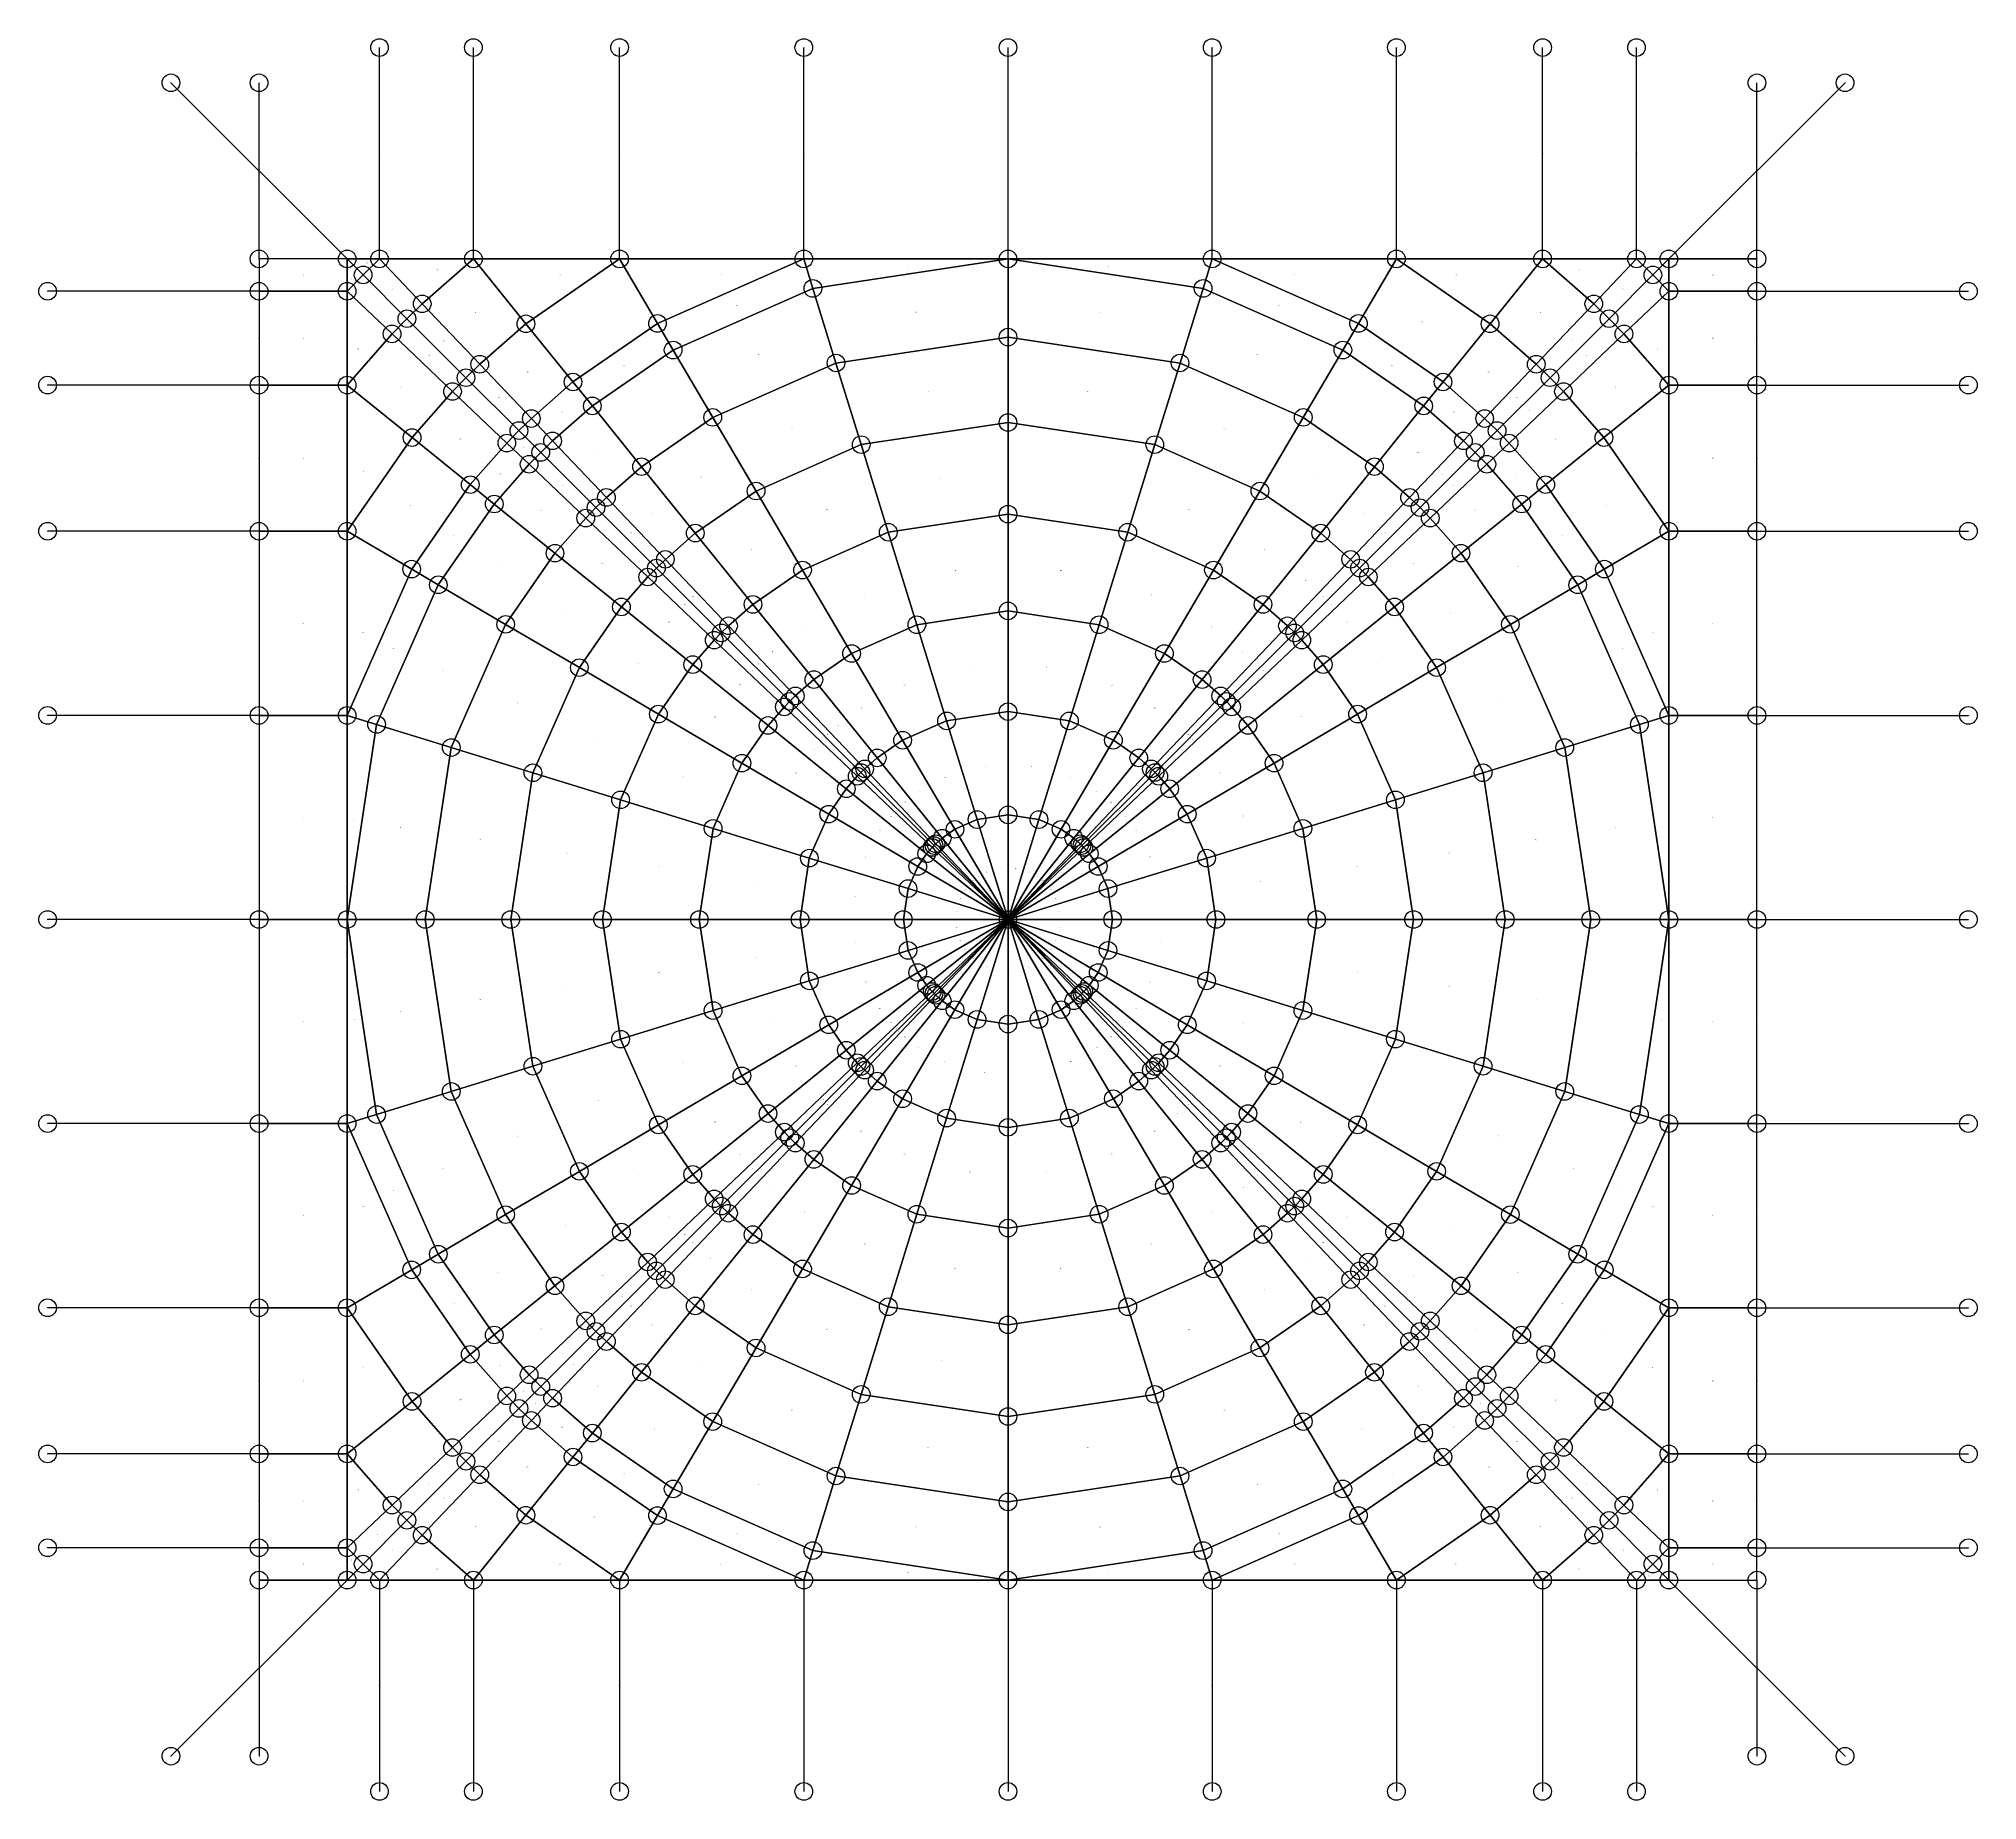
# Model space of a CAD drawing. Extents: x -2.75 to 2.75, y -2.5 to 2.5.
import ezdxf
from ezdxf.enums import TextEntityAlignment as Align

# ---------------------------------------------------------------- set-up
doc = ezdxf.new("R2010")
doc.units = 0
doc.header["$MEASUREMENT"] = 0
doc.header["$PDMODE"] = 33
doc.header["$PDSIZE"] = 0.05
for name, color, linetype in [('BRANCHE ESTERNO', 1, 'Continuous'), ('BRANCHE INTERNO', 7, 'Continuous'), ('BRANCHES-Index', 7, 'Continuous'), ('Faces', 7, 'Continuous'), ('Faces-Index', 7, 'Continuous'), ('NODI-Index', 7, 'Continuous'), ('NODO ESTERNO ZMINIMO', 4, 'Continuous'), ('NODO INTRADOSSO INTERNO', 7, 'Continuous')]:
    doc.layers.add(name, color=color, linetype=linetype)

msp = doc.modelspace()

# ---------------------------------------------------------------- linework, layer by layer
at = {"layer": 'BRANCHE ESTERNO'}
for p, q in [((0, 1.875, 1.875), (0, 2.475, -1.125)), ((-1.7832, 1.875, 0.5794), (-1.7832, 2.475, -2.4206)), ((-1.5169, 1.875, 1.1021), (-1.5169, 2.475, -1.8979)), ((-1.1021, 1.875, 1.5169), (-1.1021, 2.475, -1.4831)), ((-0.5794, 1.875, 1.7832), (-0.5794, 2.475, -1.2168)), ((0.5794, 1.875, 1.7832), (0.5794, 2.475, -1.2168)), ((1.1021, 1.875, 1.5169), (1.1021, 2.475, -1.4831)), ((1.5169, 1.875, 1.1021), (1.5169, 2.475, -1.8979)), ((1.7832, 1.875, 0.5794), (1.7832, 2.475, -2.4206)), ((-1.875, 1.875, 0), (-2.375, 2.375, -10)), ((-2.125, 1.875, 0), (-2.125, 2.375, -10)), ((1.875, 1.875, 0), (2.375, 2.375, -10)), ((2.125, 1.875, 0), (2.125, 2.375, -10)), ((-2.125, 1.7832, 0.5794), (-2.725, 1.7832, 0.7044)), ((2.125, 1.7832, 0.5794), (2.725, 1.7832, 0.7044)), ((-2.125, 1.5169, 1.1021), (-2.725, 1.5169, 1.2271)), ((2.125, 1.5169, 1.1021), (2.725, 1.5169, 1.2271)), ((1.6164, 0.9501, 1.875), (1.4577, 1.1793, 1.875)), ((-2.125, 1.1021, 1.5169), (-2.725, 1.1021, 1.6419)), ((2.125, 1.1021, 1.5169), (2.725, 1.1021, 1.6419)), ((1.4253, 0.8378, 2.0731), (1.2853, 1.0398, 2.0731)), ((1.875, 0.5794, 1.7832), (1.6919, 0.9945, 1.7832)), ((1.7914, 0.5536, 1.875), (1.6164, 0.9501, 1.875)), ((1.2162, 0.7149, 2.2452), (1.0968, 0.8873, 2.2452)), ((1.5796, 0.4881, 2.0731), (1.4253, 0.8378, 2.0731)), ((0.9919, 0.583, 2.3891), (0.8944, 0.7236, 2.3891)), ((1.3479, 0.4165, 2.2452), (1.2162, 0.7149, 2.2452)), ((-2.125, 0.5794, 1.7832), (-2.725, 0.5794, 1.9082)), ((0.755, 0.4438, 2.5028), (0.6809, 0.5508, 2.5028)), ((1.0992, 0.3397, 2.3891), (0.9919, 0.583, 2.3891)), ((1.875, 0, 1.875), (1.7914, 0.5536, 1.875)), ((2.125, 0.5794, 1.7832), (2.725, 0.5794, 1.9082)), ((0.8367, 0.2586, 2.5028), (0.755, 0.4438, 2.5028)), ((1.6533, 0, 2.0731), (1.5796, 0.4881, 2.0731)), ((1.4108, 0, 2.2452), (1.3479, 0.4165, 2.2452)), ((0.5087, 0.299, 2.5852), (0.4587, 0.3711, 2.5852)), ((1.1505, 0, 2.3891), (1.0992, 0.3397, 2.3891)), ((0.5637, 0.1742, 2.5852), (0.5087, 0.299, 2.5852)), ((0.8758, 0, 2.5028), (0.8367, 0.2586, 2.5028)), ((0.256, 0.1504, 2.635), (0.2308, 0.1867, 2.635)), ((0.59, 0, 2.5852), (0.5637, 0.1742, 2.5852)), ((0.2837, 0.0877, 2.635), (0.256, 0.1504, 2.635)), ((0.2969, 0, 2.635), (0.2837, 0.0877, 2.635)), ((-2.125, 0, 1.875), (-2.725, 0, 2)), ((0.2837, -0.0877, 2.635), (0.2969, 0, 2.635)), ((0.5637, -0.1742, 2.5852), (0.59, 0, 2.5852)), ((0.8367, -0.2586, 2.5028), (0.8758, 0, 2.5028)), ((1.0992, -0.3397, 2.3891), (1.1505, 0, 2.3891)), ((1.3479, -0.4165, 2.2452), (1.4108, 0, 2.2452)), ((1.5796, -0.4881, 2.0731), (1.6533, 0, 2.0731)), ((1.7914, -0.5536, 1.875), (1.875, 0, 1.875)), ((2.125, 0, 1.875), (2.725, 0, 2)), ((0.256, -0.1504, 2.635), (0.2837, -0.0877, 2.635)), ((0.5087, -0.299, 2.5852), (0.5637, -0.1742, 2.5852)), ((0.755, -0.4438, 2.5028), (0.8367, -0.2586, 2.5028)), ((0.9919, -0.583, 2.3891), (1.0992, -0.3397, 2.3891)), ((1.2162, -0.7149, 2.2452), (1.3479, -0.4165, 2.2452)), ((1.4253, -0.8378, 2.0731), (1.5796, -0.4881, 2.0731)), ((-2.125, -0.5794, 1.7832), (-2.725, -0.5794, 1.9082)), ((1.6164, -0.9501, 1.875), (1.7914, -0.5536, 1.875)), ((1.6919, -0.9945, 1.7832), (1.875, -0.5794, 1.7832)), ((2.125, -0.5794, 1.7832), (2.725, -0.5794, 1.9082)), ((1.2853, -1.0398, 2.0731), (1.4253, -0.8378, 2.0731)), ((1.4577, -1.1793, 1.875), (1.6164, -0.9501, 1.875)), ((1.5257, -1.2343, 1.7832), (1.6919, -0.9945, 1.7832)), ((-2.125, -1.1021, 1.5169), (-2.725, -1.1021, 1.6419)), ((1.6909, -1.3679, 1.5169), (1.875, -1.1021, 1.5169)), ((2.125, -1.1021, 1.5169), (2.725, -1.1021, 1.6419)), ((-2.125, -1.5169, 1.1021), (-2.725, -1.5169, 1.2271)), ((2.125, -1.5169, 1.1021), (2.725, -1.5169, 1.2271)), ((-2.125, -1.7832, 0.5794), (-2.725, -1.7832, 0.7044)), ((2.125, -1.7832, 0.5794), (2.725, -1.7832, 0.7044)), ((-1.875, -1.875, 0), (-2.375, -2.375, -10)), ((-2.125, -1.875, 0), (-2.125, -2.375, -10)), ((-1.7832, -1.875, 0.5794), (-1.7832, -2.475, -2.4206)), ((-1.5169, -1.875, 1.1021), (-1.5169, -2.475, -1.8979)), ((-1.1021, -1.875, 1.5169), (-1.1021, -2.475, -1.4831)), ((-0.5794, -1.875, 1.7832), (-0.5794, -2.475, -1.2168)), ((0, -1.875, 1.875), (0, -2.475, -1.125)), ((0.5794, -1.875, 1.7832), (0.5794, -2.475, -1.2168)), ((1.1021, -1.875, 1.5169), (1.1021, -2.475, -1.4831)), ((1.5169, -1.875, 1.1021), (1.5169, -2.475, -1.8979)), ((1.7832, -1.875, 0.5794), (1.7832, -2.475, -2.4206)), ((1.875, -1.875, 0), (2.375, -2.375, -10)), ((2.125, -1.875, 0), (2.125, -2.375, -10))]:
    msp.add_line(p, q, dxfattribs=at)
at = {"layer": 'BRANCHE INTERNO'}
for p, q in [((-1.875, 1.875, 0), (-2.125, 1.875, 0)), ((-2.125, 1.875, 0), (-2.125, 1.7832, 0.5794)), ((-1.8297, 1.8297, 0.5794), (-1.875, 1.875, 0)), ((-1.7832, 1.875, 0.5794), (-1.875, 1.875, 0)), ((-1.875, 1.875, 0), (-1.875, 1.7832, 0.5794)), ((-1.7832, 1.875, 0.5794), (-1.8297, 1.8297, 0.5794)), ((-1.6621, 1.7476, 1.1021), (-1.7832, 1.875, 0.5794)), ((-1.5169, 1.875, 1.1021), (-1.7832, 1.875, 0.5794)), ((-1.5169, 1.875, 1.1021), (-1.6621, 1.7476, 1.1021)), ((-1.3679, 1.6909, 1.5169), (-1.5169, 1.875, 1.1021)), ((-1.1021, 1.875, 1.5169), (-1.5169, 1.875, 1.1021)), ((-1.1021, 1.875, 1.5169), (-1.3679, 1.6909, 1.5169)), ((-0.9945, 1.6919, 1.7832), (-1.1021, 1.875, 1.5169)), ((-0.5794, 1.875, 1.7832), (-1.1021, 1.875, 1.5169)), ((-0.5794, 1.875, 1.7832), (-0.9945, 1.6919, 1.7832)), ((-0.5536, 1.7914, 1.875), (-0.5794, 1.875, 1.7832)), ((0, 1.875, 1.875), (-0.5794, 1.875, 1.7832)), ((0, 1.875, 1.875), (-0.5536, 1.7914, 1.875)), ((0, 1.6533, 2.0731), (0, 1.875, 1.875)), ((0.5536, 1.7914, 1.875), (0, 1.875, 1.875)), ((0.5794, 1.875, 1.7832), (0, 1.875, 1.875)), ((0.5536, 1.7914, 1.875), (0.5794, 1.875, 1.7832)), ((0.9945, 1.6919, 1.7832), (0.5794, 1.875, 1.7832)), ((1.1021, 1.875, 1.5169), (0.5794, 1.875, 1.7832)), ((0.9945, 1.6919, 1.7832), (1.1021, 1.875, 1.5169)), ((1.3679, 1.6909, 1.5169), (1.1021, 1.875, 1.5169)), ((1.5169, 1.875, 1.1021), (1.1021, 1.875, 1.5169)), ((1.3679, 1.6909, 1.5169), (1.5169, 1.875, 1.1021)), ((1.6621, 1.7476, 1.1021), (1.5169, 1.875, 1.1021)), ((1.7832, 1.875, 0.5794), (1.5169, 1.875, 1.1021)), ((1.6621, 1.7476, 1.1021), (1.7832, 1.875, 0.5794)), ((1.8297, 1.8297, 0.5794), (1.7832, 1.875, 0.5794)), ((1.875, 1.875, 0), (1.7832, 1.875, 0.5794)), ((1.8297, 1.8297, 0.5794), (1.875, 1.875, 0)), ((1.875, 1.7832, 0.5794), (1.875, 1.875, 0)), ((1.875, 1.875, 0), (2.125, 1.875, 0)), ((2.125, 1.7832, 0.5794), (2.125, 1.875, 0)), ((-1.8297, 1.8297, 0.5794), (-1.875, 1.7832, 0.5794)), ((-1.7054, 1.7054, 1.1021), (-1.8297, 1.8297, 0.5794)), ((1.7054, 1.7054, 1.1021), (1.8297, 1.8297, 0.5794)), ((1.875, 1.7832, 0.5794), (1.8297, 1.8297, 0.5794)), ((-1.875, 1.7832, 0.5794), (-2.125, 1.7832, 0.5794)), ((-2.125, 1.7832, 0.5794), (-2.125, 1.5169, 1.1021)), ((-1.7476, 1.6621, 1.1021), (-1.875, 1.7832, 0.5794)), ((-1.875, 1.7832, 0.5794), (-1.875, 1.5169, 1.1021)), ((-0.5536, 1.7914, 1.875), (-0.9501, 1.6164, 1.875)), ((-0.4881, 1.5796, 2.0731), (-0.5536, 1.7914, 1.875)), ((0.4881, 1.5796, 2.0731), (0.5536, 1.7914, 1.875)), ((0.9501, 1.6164, 1.875), (0.5536, 1.7914, 1.875)), ((1.7476, 1.6621, 1.1021), (1.875, 1.7832, 0.5794)), ((1.875, 1.5169, 1.1021), (1.875, 1.7832, 0.5794)), ((1.875, 1.7832, 0.5794), (2.125, 1.7832, 0.5794)), ((2.125, 1.5169, 1.1021), (2.125, 1.7832, 0.5794)), ((-1.7054, 1.7054, 1.1021), (-1.7476, 1.6621, 1.1021)), ((-1.6621, 1.7476, 1.1021), (-1.7054, 1.7054, 1.1021)), ((-1.5379, 1.5379, 1.5169), (-1.7054, 1.7054, 1.1021)), ((-1.4988, 1.576, 1.5169), (-1.6621, 1.7476, 1.1021)), ((1.4988, 1.576, 1.5169), (1.6621, 1.7476, 1.1021)), ((1.5379, 1.5379, 1.5169), (1.7054, 1.7054, 1.1021)), ((1.7054, 1.7054, 1.1021), (1.6621, 1.7476, 1.1021)), ((1.7476, 1.6621, 1.1021), (1.7054, 1.7054, 1.1021)), ((-1.7476, 1.6621, 1.1021), (-1.875, 1.5169, 1.1021)), ((-1.576, 1.4988, 1.5169), (-1.7476, 1.6621, 1.1021)), ((-1.3679, 1.6909, 1.5169), (-1.4988, 1.576, 1.5169)), ((-1.2343, 1.5257, 1.7832), (-1.3679, 1.6909, 1.5169)), ((-0.9945, 1.6919, 1.7832), (-1.2343, 1.5257, 1.7832)), ((-0.9501, 1.6164, 1.875), (-0.9945, 1.6919, 1.7832)), ((0, 1.6533, 2.0731), (-0.4881, 1.5796, 2.0731)), ((0, 1.4108, 2.2452), (0, 1.6533, 2.0731)), ((0.4881, 1.5796, 2.0731), (0, 1.6533, 2.0731)), ((0.9501, 1.6164, 1.875), (0.9945, 1.6919, 1.7832)), ((1.2343, 1.5257, 1.7832), (0.9945, 1.6919, 1.7832)), ((1.2343, 1.5257, 1.7832), (1.3679, 1.6909, 1.5169)), ((1.4988, 1.576, 1.5169), (1.3679, 1.6909, 1.5169)), ((1.576, 1.4988, 1.5169), (1.7476, 1.6621, 1.1021)), ((1.875, 1.5169, 1.1021), (1.7476, 1.6621, 1.1021)), ((-0.9501, 1.6164, 1.875), (-1.1793, 1.4577, 1.875)), ((-0.8378, 1.4253, 2.0731), (-0.9501, 1.6164, 1.875)), ((0.8378, 1.4253, 2.0731), (0.9501, 1.6164, 1.875)), ((1.1793, 1.4577, 1.875), (0.9501, 1.6164, 1.875)), ((-1.4988, 1.576, 1.5169), (-1.5379, 1.5379, 1.5169)), ((-1.3524, 1.422, 1.7832), (-1.4988, 1.576, 1.5169)), ((-0.4881, 1.5796, 2.0731), (-0.8378, 1.4253, 2.0731)), ((-0.4165, 1.3479, 2.2452), (-0.4881, 1.5796, 2.0731)), ((0.4165, 1.3479, 2.2452), (0.4881, 1.5796, 2.0731)), ((0.8378, 1.4253, 2.0731), (0.4881, 1.5796, 2.0731)), ((1.3524, 1.422, 1.7832), (1.4988, 1.576, 1.5169)), ((1.5379, 1.5379, 1.5169), (1.4988, 1.576, 1.5169)), ((-1.875, 1.5169, 1.1021), (-2.125, 1.5169, 1.1021)), ((-2.125, 1.5169, 1.1021), (-2.125, 1.1021, 1.5169)), ((-1.6909, 1.3679, 1.5169), (-1.875, 1.5169, 1.1021)), ((-1.875, 1.5169, 1.1021), (-1.875, 1.1021, 1.5169)), ((-1.576, 1.4988, 1.5169), (-1.6909, 1.3679, 1.5169)), ((-1.5379, 1.5379, 1.5169), (-1.576, 1.4988, 1.5169)), ((-1.422, 1.3524, 1.7832), (-1.576, 1.4988, 1.5169)), ((-1.3877, 1.3877, 1.7832), (-1.5379, 1.5379, 1.5169)), ((-1.2343, 1.5257, 1.7832), (-1.3524, 1.422, 1.7832)), ((-1.1793, 1.4577, 1.875), (-1.2343, 1.5257, 1.7832)), ((1.1793, 1.4577, 1.875), (1.2343, 1.5257, 1.7832)), ((1.3524, 1.422, 1.7832), (1.2343, 1.5257, 1.7832)), ((1.3877, 1.3877, 1.7832), (1.5379, 1.5379, 1.5169)), ((1.422, 1.3524, 1.7832), (1.576, 1.4988, 1.5169)), ((1.576, 1.4988, 1.5169), (1.5379, 1.5379, 1.5169)), ((1.6909, 1.3679, 1.5169), (1.576, 1.4988, 1.5169)), ((1.6909, 1.3679, 1.5169), (1.875, 1.5169, 1.1021)), ((1.875, 1.1021, 1.5169), (1.875, 1.5169, 1.1021)), ((1.875, 1.5169, 1.1021), (2.125, 1.5169, 1.1021)), ((2.125, 1.1021, 1.5169), (2.125, 1.5169, 1.1021)), ((-1.1793, 1.4577, 1.875), (-1.2922, 1.3587, 1.875)), ((-1.0398, 1.2853, 2.0731), (-1.1793, 1.4577, 1.875)), ((1.0398, 1.2853, 2.0731), (1.1793, 1.4577, 1.875)), ((1.2922, 1.3587, 1.875), (1.1793, 1.4577, 1.875)), ((-1.3877, 1.3877, 1.7832), (-1.422, 1.3524, 1.7832)), ((-1.3524, 1.422, 1.7832), (-1.3877, 1.3877, 1.7832)), ((-1.3258, 1.3258, 1.875), (-1.3877, 1.3877, 1.7832)), ((-1.2922, 1.3587, 1.875), (-1.3524, 1.422, 1.7832)), ((-0.8378, 1.4253, 2.0731), (-1.0398, 1.2853, 2.0731)), ((-0.7149, 1.2162, 2.2452), (-0.8378, 1.4253, 2.0731)), ((0, 1.4108, 2.2452), (-0.4165, 1.3479, 2.2452)), ((0, 1.1505, 2.3891), (0, 1.4108, 2.2452)), ((0.4165, 1.3479, 2.2452), (0, 1.4108, 2.2452)), ((0.7149, 1.2162, 2.2452), (0.8378, 1.4253, 2.0731)), ((1.0398, 1.2853, 2.0731), (0.8378, 1.4253, 2.0731)), ((1.2922, 1.3587, 1.875), (1.3524, 1.422, 1.7832)), ((1.3258, 1.3258, 1.875), (1.3877, 1.3877, 1.7832)), ((1.3877, 1.3877, 1.7832), (1.3524, 1.422, 1.7832)), ((1.422, 1.3524, 1.7832), (1.3877, 1.3877, 1.7832)), ((-1.6909, 1.3679, 1.5169), (-1.875, 1.1021, 1.5169)), ((-1.5257, 1.2343, 1.7832), (-1.6909, 1.3679, 1.5169)), ((-1.422, 1.3524, 1.7832), (-1.5257, 1.2343, 1.7832)), ((-1.3587, 1.2922, 1.875), (-1.422, 1.3524, 1.7832)), ((-1.3258, 1.3258, 1.875), (-1.3587, 1.2922, 1.875)), ((-1.2922, 1.3587, 1.875), (-1.3258, 1.3258, 1.875)), ((-1.169, 1.169, 2.0731), (-1.3258, 1.3258, 1.875)), ((-1.1394, 1.198, 2.0731), (-1.2922, 1.3587, 1.875)), ((-0.4165, 1.3479, 2.2452), (-0.7149, 1.2162, 2.2452)), ((-0.3397, 1.0992, 2.3891), (-0.4165, 1.3479, 2.2452)), ((0.3397, 1.0992, 2.3891), (0.4165, 1.3479, 2.2452)), ((0.7149, 1.2162, 2.2452), (0.4165, 1.3479, 2.2452)), ((1.1394, 1.198, 2.0731), (1.2922, 1.3587, 1.875)), ((1.169, 1.169, 2.0731), (1.3258, 1.3258, 1.875)), ((1.3258, 1.3258, 1.875), (1.2922, 1.3587, 1.875)), ((1.3587, 1.2922, 1.875), (1.3258, 1.3258, 1.875)), ((1.3587, 1.2922, 1.875), (1.422, 1.3524, 1.7832)), ((1.5257, 1.2343, 1.7832), (1.422, 1.3524, 1.7832)), ((1.5257, 1.2343, 1.7832), (1.6909, 1.3679, 1.5169)), ((1.875, 1.1021, 1.5169), (1.6909, 1.3679, 1.5169)), ((-1.3587, 1.2922, 1.875), (-1.4577, 1.1793, 1.875)), ((-1.198, 1.1394, 2.0731), (-1.3587, 1.2922, 1.875)), ((-1.0398, 1.2853, 2.0731), (-1.1394, 1.198, 2.0731)), ((-0.8873, 1.0968, 2.2452), (-1.0398, 1.2853, 2.0731)), ((0.8873, 1.0968, 2.2452), (1.0398, 1.2853, 2.0731)), ((1.1394, 1.198, 2.0731), (1.0398, 1.2853, 2.0731)), ((1.198, 1.1394, 2.0731), (1.3587, 1.2922, 1.875)), ((1.4577, 1.1793, 1.875), (1.3587, 1.2922, 1.875)), ((-1.5257, 1.2343, 1.7832), (-1.6919, 0.9945, 1.7832)), ((-1.4577, 1.1793, 1.875), (-1.5257, 1.2343, 1.7832)), ((-0.7149, 1.2162, 2.2452), (-0.8873, 1.0968, 2.2452)), ((-0.583, 0.9919, 2.3891), (-0.7149, 1.2162, 2.2452)), ((0.583, 0.9919, 2.3891), (0.7149, 1.2162, 2.2452)), ((0.8873, 1.0968, 2.2452), (0.7149, 1.2162, 2.2452)), ((1.4577, 1.1793, 1.875), (1.5257, 1.2343, 1.7832)), ((1.6919, 0.9945, 1.7832), (1.5257, 1.2343, 1.7832)), ((-1.4577, 1.1793, 1.875), (-1.6164, 0.9501, 1.875)), ((-1.2853, 1.0398, 2.0731), (-1.4577, 1.1793, 1.875)), ((-1.169, 1.169, 2.0731), (-1.198, 1.1394, 2.0731)), ((-1.1394, 1.198, 2.0731), (-1.169, 1.169, 2.0731)), ((-0.9976, 0.9976, 2.2452), (-1.169, 1.169, 2.0731)), ((-0.9722, 1.0223, 2.2452), (-1.1394, 1.198, 2.0731)), ((0.9722, 1.0223, 2.2452), (1.1394, 1.198, 2.0731)), ((0.9976, 0.9976, 2.2452), (1.169, 1.169, 2.0731)), ((1.169, 1.169, 2.0731), (1.1394, 1.198, 2.0731)), ((1.198, 1.1394, 2.0731), (1.169, 1.169, 2.0731)), ((1.2853, 1.0398, 2.0731), (1.4577, 1.1793, 1.875)), ((-1.875, 1.1021, 1.5169), (-2.125, 1.1021, 1.5169)), ((-2.125, 1.1021, 1.5169), (-2.125, 0.5794, 1.7832)), ((-1.6919, 0.9945, 1.7832), (-1.875, 1.1021, 1.5169)), ((-1.875, 1.1021, 1.5169), (-1.875, 0.5794, 1.7832)), ((-1.198, 1.1394, 2.0731), (-1.2853, 1.0398, 2.0731)), ((-1.0223, 0.9722, 2.2452), (-1.198, 1.1394, 2.0731)), ((0, 1.1505, 2.3891), (-0.3397, 1.0992, 2.3891)), ((0, 0.8758, 2.5028), (0, 1.1505, 2.3891)), ((0.3397, 1.0992, 2.3891), (0, 1.1505, 2.3891)), ((1.0223, 0.9722, 2.2452), (1.198, 1.1394, 2.0731)), ((1.2853, 1.0398, 2.0731), (1.198, 1.1394, 2.0731)), ((1.6919, 0.9945, 1.7832), (1.875, 1.1021, 1.5169)), ((1.875, 0.5794, 1.7832), (1.875, 1.1021, 1.5169)), ((1.875, 1.1021, 1.5169), (2.125, 1.1021, 1.5169)), ((2.125, 0.5794, 1.7832), (2.125, 1.1021, 1.5169)), ((-0.8873, 1.0968, 2.2452), (-0.9722, 1.0223, 2.2452)), ((-0.7236, 0.8944, 2.3891), (-0.8873, 1.0968, 2.2452)), ((-0.3397, 1.0992, 2.3891), (-0.583, 0.9919, 2.3891)), ((-0.2586, 0.8367, 2.5028), (-0.3397, 1.0992, 2.3891)), ((0.2586, 0.8367, 2.5028), (0.3397, 1.0992, 2.3891)), ((0.583, 0.9919, 2.3891), (0.3397, 1.0992, 2.3891)), ((0.7236, 0.8944, 2.3891), (0.8873, 1.0968, 2.2452)), ((0.9722, 1.0223, 2.2452), (0.8873, 1.0968, 2.2452)), ((-1.6919, 0.9945, 1.7832), (-1.875, 0.5794, 1.7832)), ((-1.6164, 0.9501, 1.875), (-1.6919, 0.9945, 1.7832)), ((-1.2853, 1.0398, 2.0731), (-1.4253, 0.8378, 2.0731)), ((-1.0968, 0.8873, 2.2452), (-1.2853, 1.0398, 2.0731)), ((-0.9976, 0.9976, 2.2452), (-1.0223, 0.9722, 2.2452)), ((-0.9722, 1.0223, 2.2452), (-0.9976, 0.9976, 2.2452)), ((-0.8135, 0.8135, 2.3891), (-0.9976, 0.9976, 2.2452)), ((-0.7929, 0.8337, 2.3891), (-0.9722, 1.0223, 2.2452)), ((-0.583, 0.9919, 2.3891), (-0.7236, 0.8944, 2.3891)), ((-0.4438, 0.755, 2.5028), (-0.583, 0.9919, 2.3891)), ((0.4438, 0.755, 2.5028), (0.583, 0.9919, 2.3891)), ((0.7236, 0.8944, 2.3891), (0.583, 0.9919, 2.3891)), ((0.7929, 0.8337, 2.3891), (0.9722, 1.0223, 2.2452)), ((0.8135, 0.8135, 2.3891), (0.9976, 0.9976, 2.2452)), ((0.9976, 0.9976, 2.2452), (0.9722, 1.0223, 2.2452)), ((1.0223, 0.9722, 2.2452), (0.9976, 0.9976, 2.2452)), ((1.0968, 0.8873, 2.2452), (1.2853, 1.0398, 2.0731)), ((1.6164, 0.9501, 1.875), (1.6919, 0.9945, 1.7832)), ((-1.6164, 0.9501, 1.875), (-1.7914, 0.5536, 1.875)), ((-1.4253, 0.8378, 2.0731), (-1.6164, 0.9501, 1.875)), ((-1.0223, 0.9722, 2.2452), (-1.0968, 0.8873, 2.2452)), ((-0.8337, 0.7929, 2.3891), (-1.0223, 0.9722, 2.2452)), ((0.8337, 0.7929, 2.3891), (1.0223, 0.9722, 2.2452)), ((1.0968, 0.8873, 2.2452), (1.0223, 0.9722, 2.2452)), ((1.4253, 0.8378, 2.0731), (1.6164, 0.9501, 1.875)), ((-1.0968, 0.8873, 2.2452), (-1.2162, 0.7149, 2.2452)), ((-0.8944, 0.7236, 2.3891), (-1.0968, 0.8873, 2.2452)), ((-0.7236, 0.8944, 2.3891), (-0.7929, 0.8337, 2.3891)), ((-0.5508, 0.6809, 2.5028), (-0.7236, 0.8944, 2.3891)), ((0.5508, 0.6809, 2.5028), (0.7236, 0.8944, 2.3891)), ((0.7929, 0.8337, 2.3891), (0.7236, 0.8944, 2.3891)), ((0.8944, 0.7236, 2.3891), (1.0968, 0.8873, 2.2452)), ((-1.4253, 0.8378, 2.0731), (-1.5796, 0.4881, 2.0731)), ((-1.2162, 0.7149, 2.2452), (-1.4253, 0.8378, 2.0731)), ((-0.7929, 0.8337, 2.3891), (-0.8135, 0.8135, 2.3891)), ((-0.6035, 0.6346, 2.5028), (-0.7929, 0.8337, 2.3891)), ((-0.2586, 0.8367, 2.5028), (-0.4438, 0.755, 2.5028)), ((0, 0.8758, 2.5028), (-0.2586, 0.8367, 2.5028)), ((-0.1742, 0.5637, 2.5852), (-0.2586, 0.8367, 2.5028)), ((0, 0.59, 2.5852), (0, 0.8758, 2.5028)), ((0.2586, 0.8367, 2.5028), (0, 0.8758, 2.5028)), ((0.1742, 0.5637, 2.5852), (0.2586, 0.8367, 2.5028)), ((0.4438, 0.755, 2.5028), (0.2586, 0.8367, 2.5028)), ((0.6035, 0.6346, 2.5028), (0.7929, 0.8337, 2.3891)), ((0.8135, 0.8135, 2.3891), (0.7929, 0.8337, 2.3891)), ((1.2162, 0.7149, 2.2452), (1.4253, 0.8378, 2.0731)), ((-0.8337, 0.7929, 2.3891), (-0.8944, 0.7236, 2.3891)), ((-0.8135, 0.8135, 2.3891), (-0.8337, 0.7929, 2.3891)), ((-0.6346, 0.6035, 2.5028), (-0.8337, 0.7929, 2.3891)), ((-0.6193, 0.6193, 2.5028), (-0.8135, 0.8135, 2.3891)), ((0.6193, 0.6193, 2.5028), (0.8135, 0.8135, 2.3891)), ((0.6346, 0.6035, 2.5028), (0.8337, 0.7929, 2.3891)), ((0.8337, 0.7929, 2.3891), (0.8135, 0.8135, 2.3891)), ((0.8944, 0.7236, 2.3891), (0.8337, 0.7929, 2.3891)), ((-0.8944, 0.7236, 2.3891), (-0.9919, 0.583, 2.3891)), ((-0.6809, 0.5508, 2.5028), (-0.8944, 0.7236, 2.3891)), ((-0.4438, 0.755, 2.5028), (-0.5508, 0.6809, 2.5028)), ((-0.299, 0.5087, 2.5852), (-0.4438, 0.755, 2.5028)), ((0.299, 0.5087, 2.5852), (0.4438, 0.755, 2.5028)), ((0.5508, 0.6809, 2.5028), (0.4438, 0.755, 2.5028)), ((0.6809, 0.5508, 2.5028), (0.8944, 0.7236, 2.3891)), ((-1.2162, 0.7149, 2.2452), (-1.3479, 0.4165, 2.2452)), ((-0.9919, 0.583, 2.3891), (-1.2162, 0.7149, 2.2452)), ((-0.5508, 0.6809, 2.5028), (-0.6035, 0.6346, 2.5028)), ((-0.3711, 0.4587, 2.5852), (-0.5508, 0.6809, 2.5028)), ((0.3711, 0.4587, 2.5852), (0.5508, 0.6809, 2.5028)), ((0.6035, 0.6346, 2.5028), (0.5508, 0.6809, 2.5028)), ((0.9919, 0.583, 2.3891), (1.2162, 0.7149, 2.2452)), ((-0.6193, 0.6193, 2.5028), (-0.6346, 0.6035, 2.5028)), ((-0.6035, 0.6346, 2.5028), (-0.6193, 0.6193, 2.5028)), ((-0.4172, 0.4172, 2.5852), (-0.6193, 0.6193, 2.5028)), ((-0.4066, 0.4276, 2.5852), (-0.6035, 0.6346, 2.5028)), ((0.4066, 0.4276, 2.5852), (0.6035, 0.6346, 2.5028)), ((0.4172, 0.4172, 2.5852), (0.6193, 0.6193, 2.5028)), ((0.6193, 0.6193, 2.5028), (0.6035, 0.6346, 2.5028)), ((0.6346, 0.6035, 2.5028), (0.6193, 0.6193, 2.5028)), ((-1.875, 0.5794, 1.7832), (-2.125, 0.5794, 1.7832)), ((-2.125, 0.5794, 1.7832), (-2.125, 0, 1.875)), ((-1.7914, 0.5536, 1.875), (-1.875, 0.5794, 1.7832)), ((-1.875, 0.5794, 1.7832), (-1.875, 0, 1.875)), ((-1.7914, 0.5536, 1.875), (-1.875, 0, 1.875)), ((-1.5796, 0.4881, 2.0731), (-1.7914, 0.5536, 1.875)), ((-0.9919, 0.583, 2.3891), (-1.0992, 0.3397, 2.3891)), ((-0.755, 0.4438, 2.5028), (-0.9919, 0.583, 2.3891)), ((-0.6809, 0.5508, 2.5028), (-0.755, 0.4438, 2.5028)), ((-0.6346, 0.6035, 2.5028), (-0.6809, 0.5508, 2.5028)), ((-0.4587, 0.3711, 2.5852), (-0.6809, 0.5508, 2.5028)), ((-0.4276, 0.4066, 2.5852), (-0.6346, 0.6035, 2.5028)), ((-0.1742, 0.5637, 2.5852), (-0.299, 0.5087, 2.5852)), ((0, 0.59, 2.5852), (-0.1742, 0.5637, 2.5852)), ((-0.0877, 0.2837, 2.635), (-0.1742, 0.5637, 2.5852)), ((0, 0.2969, 2.635), (0, 0.59, 2.5852)), ((0.1742, 0.5637, 2.5852), (0, 0.59, 2.5852)), ((0.0877, 0.2837, 2.635), (0.1742, 0.5637, 2.5852)), ((0.299, 0.5087, 2.5852), (0.1742, 0.5637, 2.5852)), ((0.4276, 0.4066, 2.5852), (0.6346, 0.6035, 2.5028)), ((0.4587, 0.3711, 2.5852), (0.6809, 0.5508, 2.5028)), ((0.6809, 0.5508, 2.5028), (0.6346, 0.6035, 2.5028)), ((0.755, 0.4438, 2.5028), (0.9919, 0.583, 2.3891)), ((1.5796, 0.4881, 2.0731), (1.7914, 0.5536, 1.875)), ((1.7914, 0.5536, 1.875), (1.875, 0.5794, 1.7832)), ((1.875, 0, 1.875), (1.875, 0.5794, 1.7832)), ((1.875, 0.5794, 1.7832), (2.125, 0.5794, 1.7832)), ((2.125, 0, 1.875), (2.125, 0.5794, 1.7832)), ((-0.299, 0.5087, 2.5852), (-0.3711, 0.4587, 2.5852)), ((-0.1504, 0.256, 2.635), (-0.299, 0.5087, 2.5852)), ((0.1504, 0.256, 2.635), (0.299, 0.5087, 2.5852)), ((0.3711, 0.4587, 2.5852), (0.299, 0.5087, 2.5852)), ((-1.5796, 0.4881, 2.0731), (-1.6533, 0, 2.0731)), ((-1.3479, 0.4165, 2.2452), (-1.5796, 0.4881, 2.0731)), ((-0.755, 0.4438, 2.5028), (-0.8367, 0.2586, 2.5028)), ((-0.5087, 0.299, 2.5852), (-0.755, 0.4438, 2.5028)), ((-0.3711, 0.4587, 2.5852), (-0.4066, 0.4276, 2.5852)), ((-0.1867, 0.2308, 2.635), (-0.3711, 0.4587, 2.5852)), ((0.1867, 0.2308, 2.635), (0.3711, 0.4587, 2.5852)), ((0.4066, 0.4276, 2.5852), (0.3711, 0.4587, 2.5852)), ((0.5087, 0.299, 2.5852), (0.755, 0.4438, 2.5028)), ((1.3479, 0.4165, 2.2452), (1.5796, 0.4881, 2.0731)), ((-1.3479, 0.4165, 2.2452), (-1.4108, 0, 2.2452)), ((-1.0992, 0.3397, 2.3891), (-1.3479, 0.4165, 2.2452)), ((-0.4276, 0.4066, 2.5852), (-0.4587, 0.3711, 2.5852)), ((-0.4172, 0.4172, 2.5852), (-0.4276, 0.4066, 2.5852)), ((-0.2151, 0.2046, 2.635), (-0.4276, 0.4066, 2.5852)), ((-0.4066, 0.4276, 2.5852), (-0.4172, 0.4172, 2.5852)), ((-0.2099, 0.2099, 2.635), (-0.4172, 0.4172, 2.5852)), ((-0.2046, 0.2151, 2.635), (-0.4066, 0.4276, 2.5852)), ((0.2046, 0.2151, 2.635), (0.4066, 0.4276, 2.5852)), ((0.2099, 0.2099, 2.635), (0.4172, 0.4172, 2.5852)), ((0.2151, 0.2046, 2.635), (0.4276, 0.4066, 2.5852)), ((0.4172, 0.4172, 2.5852), (0.4066, 0.4276, 2.5852)), ((0.4276, 0.4066, 2.5852), (0.4172, 0.4172, 2.5852)), ((0.4587, 0.3711, 2.5852), (0.4276, 0.4066, 2.5852)), ((1.0992, 0.3397, 2.3891), (1.3479, 0.4165, 2.2452)), ((-1.0992, 0.3397, 2.3891), (-1.1505, 0, 2.3891)), ((-0.8367, 0.2586, 2.5028), (-1.0992, 0.3397, 2.3891)), ((-0.4587, 0.3711, 2.5852), (-0.5087, 0.299, 2.5852)), ((-0.2308, 0.1867, 2.635), (-0.4587, 0.3711, 2.5852)), ((0.2308, 0.1867, 2.635), (0.4587, 0.3711, 2.5852)), ((0.8367, 0.2586, 2.5028), (1.0992, 0.3397, 2.3891)), ((-0.5087, 0.299, 2.5852), (-0.5637, 0.1742, 2.5852)), ((-0.256, 0.1504, 2.635), (-0.5087, 0.299, 2.5852)), ((-0.0877, 0.2837, 2.635), (-0.1504, 0.256, 2.635)), ((0, 0.2969, 2.635), (-0.0877, 0.2837, 2.635)), ((0, 0, 2.6517), (-0.0877, 0.2837, 2.635)), ((0, 0, 2.6517), (0, 0.2969, 2.635)), ((0.0877, 0.2837, 2.635), (0, 0.2969, 2.635)), ((0, 0, 2.6517), (0.0877, 0.2837, 2.635)), ((0.1504, 0.256, 2.635), (0.0877, 0.2837, 2.635)), ((0.256, 0.1504, 2.635), (0.5087, 0.299, 2.5852)), ((-0.8367, 0.2586, 2.5028), (-0.8758, 0, 2.5028)), ((-0.5637, 0.1742, 2.5852), (-0.8367, 0.2586, 2.5028)), ((-0.1867, 0.2308, 2.635), (-0.2046, 0.2151, 2.635)), ((-0.1504, 0.256, 2.635), (-0.1867, 0.2308, 2.635)), ((0, 0, 2.6517), (-0.1867, 0.2308, 2.635)), ((0, 0, 2.6517), (-0.1504, 0.256, 2.635)), ((0, 0, 2.6517), (0.1504, 0.256, 2.635)), ((0, 0, 2.6517), (0.1867, 0.2308, 2.635)), ((0.1867, 0.2308, 2.635), (0.1504, 0.256, 2.635)), ((0.2046, 0.2151, 2.635), (0.1867, 0.2308, 2.635)), ((0.5637, 0.1742, 2.5852), (0.8367, 0.2586, 2.5028)), ((-0.5637, 0.1742, 2.5852), (-0.59, 0, 2.5852)), ((-0.2837, 0.0877, 2.635), (-0.5637, 0.1742, 2.5852)), ((-0.2308, 0.1867, 2.635), (-0.256, 0.1504, 2.635)), ((-0.2151, 0.2046, 2.635), (-0.2308, 0.1867, 2.635)), ((0, 0, 2.6517), (-0.2308, 0.1867, 2.635)), ((-0.2099, 0.2099, 2.635), (-0.2151, 0.2046, 2.635)), ((0, 0, 2.6517), (-0.2151, 0.2046, 2.635)), ((-0.2046, 0.2151, 2.635), (-0.2099, 0.2099, 2.635)), ((0, 0, 2.6517), (-0.2099, 0.2099, 2.635)), ((0, 0, 2.6517), (-0.2046, 0.2151, 2.635)), ((0, 0, 2.6517), (0.2046, 0.2151, 2.635)), ((0, 0, 2.6517), (0.2099, 0.2099, 2.635)), ((0, 0, 2.6517), (0.2151, 0.2046, 2.635)), ((0, 0, 2.6517), (0.2308, 0.1867, 2.635)), ((0.2099, 0.2099, 2.635), (0.2046, 0.2151, 2.635)), ((0.2151, 0.2046, 2.635), (0.2099, 0.2099, 2.635)), ((0.2308, 0.1867, 2.635), (0.2151, 0.2046, 2.635)), ((0.2837, 0.0877, 2.635), (0.5637, 0.1742, 2.5852)), ((-0.256, 0.1504, 2.635), (-0.2837, 0.0877, 2.635)), ((0, 0, 2.6517), (-0.256, 0.1504, 2.635)), ((0, 0, 2.6517), (0.256, 0.1504, 2.635)), ((-0.2837, 0.0877, 2.635), (-0.2969, 0, 2.635)), ((0, 0, 2.6517), (-0.2837, 0.0877, 2.635)), ((0, 0, 2.6517), (0.2837, 0.0877, 2.635)), ((-1.875, 0, 1.875), (-2.125, 0, 1.875)), ((-2.125, 0, 1.875), (-2.125, -0.5794, 1.7832)), ((-1.6533, 0, 2.0731), (-1.875, 0, 1.875)), ((-1.875, 0, 1.875), (-1.7914, -0.5536, 1.875)), ((-1.875, 0, 1.875), (-1.875, -0.5794, 1.7832)), ((-1.4108, 0, 2.2452), (-1.6533, 0, 2.0731)), ((-1.6533, 0, 2.0731), (-1.5796, -0.4881, 2.0731)), ((-1.1505, 0, 2.3891), (-1.4108, 0, 2.2452)), ((-1.4108, 0, 2.2452), (-1.3479, -0.4165, 2.2452)), ((-0.8758, 0, 2.5028), (-1.1505, 0, 2.3891)), ((-1.1505, 0, 2.3891), (-1.0992, -0.3397, 2.3891)), ((-0.59, 0, 2.5852), (-0.8758, 0, 2.5028)), ((-0.8758, 0, 2.5028), (-0.8367, -0.2586, 2.5028)), ((-0.2969, 0, 2.635), (-0.59, 0, 2.5852)), ((-0.59, 0, 2.5852), (-0.5637, -0.1742, 2.5852)), ((0, 0, 2.6517), (-0.2969, 0, 2.635)), ((-0.2969, 0, 2.635), (-0.2837, -0.0877, 2.635)), ((0, 0, 2.6517), (-0.2837, -0.0877, 2.635)), ((0, 0, 2.6517), (-0.256, -0.1504, 2.635)), ((0, 0, 2.6517), (-0.2308, -0.1867, 2.635)), ((0, 0, 2.6517), (-0.2151, -0.2046, 2.635)), ((0, 0, 2.6517), (-0.2099, -0.2099, 2.635)), ((0, 0, 2.6517), (-0.2046, -0.2151, 2.635)), ((0, 0, 2.6517), (-0.1867, -0.2308, 2.635)), ((0, 0, 2.6517), (-0.1504, -0.256, 2.635)), ((0, 0, 2.6517), (-0.0877, -0.2837, 2.635)), ((0, 0, 2.6517), (0.2099, -0.2099, 2.635)), ((0, 0, 2.6517), (0.2151, -0.2046, 2.635)), ((0, 0, 2.6517), (0.2308, -0.1867, 2.635)), ((0, 0, 2.6517), (0.256, -0.1504, 2.635)), ((0, 0, 2.6517), (0.2837, -0.0877, 2.635)), ((0, 0, 2.6517), (0.2969, 0, 2.635)), ((0, 0, 2.6517), (0, -0.2969, 2.635)), ((0, 0, 2.6517), (0.0877, -0.2837, 2.635)), ((0, 0, 2.6517), (0.1504, -0.256, 2.635)), ((0, 0, 2.6517), (0.1867, -0.2308, 2.635)), ((0, 0, 2.6517), (0.2046, -0.2151, 2.635)), ((0.2969, 0, 2.635), (0.59, 0, 2.5852)), ((0.59, 0, 2.5852), (0.8758, 0, 2.5028)), ((0.8758, 0, 2.5028), (1.1505, 0, 2.3891)), ((1.1505, 0, 2.3891), (1.4108, 0, 2.2452)), ((1.4108, 0, 2.2452), (1.6533, 0, 2.0731)), ((1.6533, 0, 2.0731), (1.875, 0, 1.875)), ((1.875, -0.5794, 1.7832), (1.875, 0, 1.875)), ((1.875, 0, 1.875), (2.125, 0, 1.875)), ((2.125, -0.5794, 1.7832), (2.125, 0, 1.875)), ((-0.2837, -0.0877, 2.635), (-0.5637, -0.1742, 2.5852)), ((-0.2837, -0.0877, 2.635), (-0.256, -0.1504, 2.635)), ((0.2837, -0.0877, 2.635), (0.5637, -0.1742, 2.5852)), ((-0.256, -0.1504, 2.635), (-0.5087, -0.299, 2.5852)), ((-0.256, -0.1504, 2.635), (-0.2308, -0.1867, 2.635)), ((0.2308, -0.1867, 2.635), (0.256, -0.1504, 2.635)), ((0.256, -0.1504, 2.635), (0.5087, -0.299, 2.5852)), ((-0.5637, -0.1742, 2.5852), (-0.8367, -0.2586, 2.5028)), ((-0.5637, -0.1742, 2.5852), (-0.5087, -0.299, 2.5852)), ((-0.2308, -0.1867, 2.635), (-0.4587, -0.3711, 2.5852)), ((-0.2151, -0.2046, 2.635), (-0.4276, -0.4066, 2.5852)), ((-0.2099, -0.2099, 2.635), (-0.4172, -0.4172, 2.5852)), ((-0.2046, -0.2151, 2.635), (-0.4066, -0.4276, 2.5852)), ((-0.2308, -0.1867, 2.635), (-0.2151, -0.2046, 2.635)), ((-0.2151, -0.2046, 2.635), (-0.2099, -0.2099, 2.635)), ((-0.2099, -0.2099, 2.635), (-0.2046, -0.2151, 2.635)), ((-0.2046, -0.2151, 2.635), (-0.1867, -0.2308, 2.635)), ((0.1867, -0.2308, 2.635), (0.2046, -0.2151, 2.635)), ((0.2046, -0.2151, 2.635), (0.2099, -0.2099, 2.635)), ((0.2046, -0.2151, 2.635), (0.4066, -0.4276, 2.5852)), ((0.2099, -0.2099, 2.635), (0.2151, -0.2046, 2.635)), ((0.2099, -0.2099, 2.635), (0.4172, -0.4172, 2.5852)), ((0.2151, -0.2046, 2.635), (0.2308, -0.1867, 2.635)), ((0.2151, -0.2046, 2.635), (0.4276, -0.4066, 2.5852)), ((0.2308, -0.1867, 2.635), (0.4587, -0.3711, 2.5852)), ((0.5637, -0.1742, 2.5852), (0.8367, -0.2586, 2.5028)), ((-0.8367, -0.2586, 2.5028), (-1.0992, -0.3397, 2.3891)), ((-0.8367, -0.2586, 2.5028), (-0.755, -0.4438, 2.5028)), ((-0.1867, -0.2308, 2.635), (-0.3711, -0.4587, 2.5852)), ((-0.1504, -0.256, 2.635), (-0.299, -0.5087, 2.5852)), ((-0.1867, -0.2308, 2.635), (-0.1504, -0.256, 2.635)), ((-0.1504, -0.256, 2.635), (-0.0877, -0.2837, 2.635)), ((0.0877, -0.2837, 2.635), (0.1504, -0.256, 2.635)), ((0.1504, -0.256, 2.635), (0.1867, -0.2308, 2.635)), ((0.1504, -0.256, 2.635), (0.299, -0.5087, 2.5852)), ((0.1867, -0.2308, 2.635), (0.3711, -0.4587, 2.5852)), ((0.8367, -0.2586, 2.5028), (1.0992, -0.3397, 2.3891)), ((-0.5087, -0.299, 2.5852), (-0.755, -0.4438, 2.5028)), ((-0.5087, -0.299, 2.5852), (-0.4587, -0.3711, 2.5852)), ((-0.0877, -0.2837, 2.635), (-0.1742, -0.5637, 2.5852)), ((-0.0877, -0.2837, 2.635), (0, -0.2969, 2.635)), ((0, -0.2969, 2.635), (0.0877, -0.2837, 2.635)), ((0, -0.2969, 2.635), (0, -0.59, 2.5852)), ((0.0877, -0.2837, 2.635), (0.1742, -0.5637, 2.5852)), ((0.4587, -0.3711, 2.5852), (0.5087, -0.299, 2.5852)), ((0.5087, -0.299, 2.5852), (0.755, -0.4438, 2.5028)), ((-1.0992, -0.3397, 2.3891), (-1.3479, -0.4165, 2.2452)), ((-1.0992, -0.3397, 2.3891), (-0.9919, -0.583, 2.3891)), ((-0.4587, -0.3711, 2.5852), (-0.6809, -0.5508, 2.5028)), ((-0.4587, -0.3711, 2.5852), (-0.4276, -0.4066, 2.5852)), ((0.4276, -0.4066, 2.5852), (0.4587, -0.3711, 2.5852)), ((0.4587, -0.3711, 2.5852), (0.6809, -0.5508, 2.5028)), ((1.0992, -0.3397, 2.3891), (1.3479, -0.4165, 2.2452)), ((-1.3479, -0.4165, 2.2452), (-1.5796, -0.4881, 2.0731)), ((-1.3479, -0.4165, 2.2452), (-1.2162, -0.7149, 2.2452)), ((-0.4276, -0.4066, 2.5852), (-0.6346, -0.6035, 2.5028)), ((-0.4172, -0.4172, 2.5852), (-0.6193, -0.6193, 2.5028)), ((-0.4066, -0.4276, 2.5852), (-0.6035, -0.6346, 2.5028)), ((-0.4276, -0.4066, 2.5852), (-0.4172, -0.4172, 2.5852)), ((-0.4172, -0.4172, 2.5852), (-0.4066, -0.4276, 2.5852)), ((-0.4066, -0.4276, 2.5852), (-0.3711, -0.4587, 2.5852)), ((0.3711, -0.4587, 2.5852), (0.4066, -0.4276, 2.5852)), ((0.4066, -0.4276, 2.5852), (0.4172, -0.4172, 2.5852)), ((0.4066, -0.4276, 2.5852), (0.6035, -0.6346, 2.5028)), ((0.4172, -0.4172, 2.5852), (0.4276, -0.4066, 2.5852)), ((0.4172, -0.4172, 2.5852), (0.6193, -0.6193, 2.5028)), ((0.4276, -0.4066, 2.5852), (0.6346, -0.6035, 2.5028)), ((1.3479, -0.4165, 2.2452), (1.5796, -0.4881, 2.0731)), ((-1.5796, -0.4881, 2.0731), (-1.7914, -0.5536, 1.875)), ((-1.5796, -0.4881, 2.0731), (-1.4253, -0.8378, 2.0731)), ((-0.755, -0.4438, 2.5028), (-0.9919, -0.583, 2.3891)), ((-0.755, -0.4438, 2.5028), (-0.6809, -0.5508, 2.5028)), ((-0.3711, -0.4587, 2.5852), (-0.5508, -0.6809, 2.5028)), ((-0.3711, -0.4587, 2.5852), (-0.299, -0.5087, 2.5852)), ((0.299, -0.5087, 2.5852), (0.3711, -0.4587, 2.5852)), ((0.3711, -0.4587, 2.5852), (0.5508, -0.6809, 2.5028)), ((0.6809, -0.5508, 2.5028), (0.755, -0.4438, 2.5028)), ((0.755, -0.4438, 2.5028), (0.9919, -0.583, 2.3891)), ((1.5796, -0.4881, 2.0731), (1.7914, -0.5536, 1.875)), ((-0.299, -0.5087, 2.5852), (-0.4438, -0.755, 2.5028)), ((-0.299, -0.5087, 2.5852), (-0.1742, -0.5637, 2.5852)), ((0.1742, -0.5637, 2.5852), (0.299, -0.5087, 2.5852)), ((0.299, -0.5087, 2.5852), (0.4438, -0.755, 2.5028)), ((-1.875, -0.5794, 1.7832), (-2.125, -0.5794, 1.7832)), ((-2.125, -0.5794, 1.7832), (-2.125, -1.1021, 1.5169)), ((-1.7914, -0.5536, 1.875), (-1.875, -0.5794, 1.7832)), ((-1.875, -0.5794, 1.7832), (-1.6919, -0.9945, 1.7832)), ((-1.875, -0.5794, 1.7832), (-1.875, -1.1021, 1.5169)), ((-1.7914, -0.5536, 1.875), (-1.6164, -0.9501, 1.875)), ((-0.9919, -0.583, 2.3891), (-1.2162, -0.7149, 2.2452)), ((-0.9919, -0.583, 2.3891), (-0.8944, -0.7236, 2.3891)), ((-0.6809, -0.5508, 2.5028), (-0.8944, -0.7236, 2.3891)), ((-0.6346, -0.6035, 2.5028), (-0.8337, -0.7929, 2.3891)), ((-0.6809, -0.5508, 2.5028), (-0.6346, -0.6035, 2.5028)), ((-0.6346, -0.6035, 2.5028), (-0.6193, -0.6193, 2.5028)), ((-0.1742, -0.5637, 2.5852), (-0.2586, -0.8367, 2.5028)), ((-0.1742, -0.5637, 2.5852), (0, -0.59, 2.5852)), ((0, -0.59, 2.5852), (0.1742, -0.5637, 2.5852)), ((0, -0.59, 2.5852), (0, -0.8758, 2.5028)), ((0.1742, -0.5637, 2.5852), (0.2586, -0.8367, 2.5028)), ((0.6193, -0.6193, 2.5028), (0.6346, -0.6035, 2.5028)), ((0.6346, -0.6035, 2.5028), (0.6809, -0.5508, 2.5028)), ((0.6346, -0.6035, 2.5028), (0.8337, -0.7929, 2.3891)), ((0.6809, -0.5508, 2.5028), (0.8944, -0.7236, 2.3891)), ((0.8944, -0.7236, 2.3891), (0.9919, -0.583, 2.3891)), ((0.9919, -0.583, 2.3891), (1.2162, -0.7149, 2.2452)), ((1.7914, -0.5536, 1.875), (1.875, -0.5794, 1.7832)), ((1.875, -1.1021, 1.5169), (1.875, -0.5794, 1.7832)), ((1.875, -0.5794, 1.7832), (2.125, -0.5794, 1.7832)), ((2.125, -1.1021, 1.5169), (2.125, -0.5794, 1.7832)), ((-0.6193, -0.6193, 2.5028), (-0.8135, -0.8135, 2.3891)), ((-0.6035, -0.6346, 2.5028), (-0.7929, -0.8337, 2.3891)), ((-0.6193, -0.6193, 2.5028), (-0.6035, -0.6346, 2.5028)), ((-0.6035, -0.6346, 2.5028), (-0.5508, -0.6809, 2.5028)), ((0.5508, -0.6809, 2.5028), (0.6035, -0.6346, 2.5028)), ((0.6035, -0.6346, 2.5028), (0.6193, -0.6193, 2.5028)), ((0.6035, -0.6346, 2.5028), (0.7929, -0.8337, 2.3891)), ((0.6193, -0.6193, 2.5028), (0.8135, -0.8135, 2.3891)), ((-1.2162, -0.7149, 2.2452), (-1.4253, -0.8378, 2.0731)), ((-1.2162, -0.7149, 2.2452), (-1.0968, -0.8873, 2.2452)), ((-0.5508, -0.6809, 2.5028), (-0.7236, -0.8944, 2.3891)), ((-0.5508, -0.6809, 2.5028), (-0.4438, -0.755, 2.5028)), ((0.4438, -0.755, 2.5028), (0.5508, -0.6809, 2.5028)), ((0.5508, -0.6809, 2.5028), (0.7236, -0.8944, 2.3891)), ((1.0968, -0.8873, 2.2452), (1.2162, -0.7149, 2.2452)), ((1.2162, -0.7149, 2.2452), (1.4253, -0.8378, 2.0731)), ((-0.8944, -0.7236, 2.3891), (-1.0968, -0.8873, 2.2452)), ((-0.8944, -0.7236, 2.3891), (-0.8337, -0.7929, 2.3891)), ((-0.4438, -0.755, 2.5028), (-0.583, -0.9919, 2.3891)), ((-0.4438, -0.755, 2.5028), (-0.2586, -0.8367, 2.5028)), ((0.2586, -0.8367, 2.5028), (0.4438, -0.755, 2.5028)), ((0.4438, -0.755, 2.5028), (0.583, -0.9919, 2.3891)), ((0.8337, -0.7929, 2.3891), (0.8944, -0.7236, 2.3891)), ((0.8944, -0.7236, 2.3891), (1.0968, -0.8873, 2.2452)), ((-0.8337, -0.7929, 2.3891), (-1.0223, -0.9722, 2.2452)), ((-0.8135, -0.8135, 2.3891), (-0.9976, -0.9976, 2.2452)), ((-0.8337, -0.7929, 2.3891), (-0.8135, -0.8135, 2.3891)), ((-0.8135, -0.8135, 2.3891), (-0.7929, -0.8337, 2.3891)), ((0.7929, -0.8337, 2.3891), (0.8135, -0.8135, 2.3891)), ((0.8135, -0.8135, 2.3891), (0.8337, -0.7929, 2.3891)), ((0.8135, -0.8135, 2.3891), (0.9976, -0.9976, 2.2452)), ((0.8337, -0.7929, 2.3891), (1.0223, -0.9722, 2.2452)), ((-1.4253, -0.8378, 2.0731), (-1.6164, -0.9501, 1.875)), ((-1.4253, -0.8378, 2.0731), (-1.2853, -1.0398, 2.0731)), ((-0.7929, -0.8337, 2.3891), (-0.9722, -1.0223, 2.2452)), ((-0.7929, -0.8337, 2.3891), (-0.7236, -0.8944, 2.3891)), ((-0.2586, -0.8367, 2.5028), (-0.3397, -1.0992, 2.3891)), ((-0.2586, -0.8367, 2.5028), (0, -0.8758, 2.5028)), ((0, -0.8758, 2.5028), (0.2586, -0.8367, 2.5028)), ((0, -0.8758, 2.5028), (0, -1.1505, 2.3891)), ((0.2586, -0.8367, 2.5028), (0.3397, -1.0992, 2.3891)), ((0.7236, -0.8944, 2.3891), (0.7929, -0.8337, 2.3891)), ((0.7929, -0.8337, 2.3891), (0.9722, -1.0223, 2.2452)), ((1.4253, -0.8378, 2.0731), (1.6164, -0.9501, 1.875)), ((-1.0968, -0.8873, 2.2452), (-1.2853, -1.0398, 2.0731)), ((-1.0968, -0.8873, 2.2452), (-1.0223, -0.9722, 2.2452)), ((-0.7236, -0.8944, 2.3891), (-0.8873, -1.0968, 2.2452)), ((-0.7236, -0.8944, 2.3891), (-0.583, -0.9919, 2.3891)), ((0.583, -0.9919, 2.3891), (0.7236, -0.8944, 2.3891)), ((0.7236, -0.8944, 2.3891), (0.8873, -1.0968, 2.2452)), ((1.0223, -0.9722, 2.2452), (1.0968, -0.8873, 2.2452)), ((1.0968, -0.8873, 2.2452), (1.2853, -1.0398, 2.0731)), ((-1.6164, -0.9501, 1.875), (-1.6919, -0.9945, 1.7832)), ((-1.6164, -0.9501, 1.875), (-1.4577, -1.1793, 1.875)), ((-1.0223, -0.9722, 2.2452), (-1.198, -1.1394, 2.0731)), ((-1.0223, -0.9722, 2.2452), (-0.9976, -0.9976, 2.2452)), ((0.9976, -0.9976, 2.2452), (1.0223, -0.9722, 2.2452)), ((1.0223, -0.9722, 2.2452), (1.198, -1.1394, 2.0731)), ((1.6164, -0.9501, 1.875), (1.6919, -0.9945, 1.7832)), ((-1.6919, -0.9945, 1.7832), (-1.875, -1.1021, 1.5169)), ((-1.6919, -0.9945, 1.7832), (-1.5257, -1.2343, 1.7832)), ((-1.2853, -1.0398, 2.0731), (-1.4577, -1.1793, 1.875)), ((-1.2853, -1.0398, 2.0731), (-1.198, -1.1394, 2.0731)), ((-0.9976, -0.9976, 2.2452), (-1.169, -1.169, 2.0731)), ((-0.9722, -1.0223, 2.2452), (-1.1394, -1.198, 2.0731)), ((-0.9976, -0.9976, 2.2452), (-0.9722, -1.0223, 2.2452)), ((-0.9722, -1.0223, 2.2452), (-0.8873, -1.0968, 2.2452)), ((-0.583, -0.9919, 2.3891), (-0.7149, -1.2162, 2.2452)), ((-0.583, -0.9919, 2.3891), (-0.3397, -1.0992, 2.3891)), ((0.3397, -1.0992, 2.3891), (0.583, -0.9919, 2.3891)), ((0.583, -0.9919, 2.3891), (0.7149, -1.2162, 2.2452)), ((0.8873, -1.0968, 2.2452), (0.9722, -1.0223, 2.2452)), ((0.9722, -1.0223, 2.2452), (0.9976, -0.9976, 2.2452)), ((0.9722, -1.0223, 2.2452), (1.1394, -1.198, 2.0731)), ((0.9976, -0.9976, 2.2452), (1.169, -1.169, 2.0731)), ((1.198, -1.1394, 2.0731), (1.2853, -1.0398, 2.0731)), ((1.2853, -1.0398, 2.0731), (1.4577, -1.1793, 1.875)), ((1.6919, -0.9945, 1.7832), (1.875, -1.1021, 1.5169)), ((-0.8873, -1.0968, 2.2452), (-1.0398, -1.2853, 2.0731)), ((-0.8873, -1.0968, 2.2452), (-0.7149, -1.2162, 2.2452)), ((-0.3397, -1.0992, 2.3891), (-0.4165, -1.3479, 2.2452)), ((-0.3397, -1.0992, 2.3891), (0, -1.1505, 2.3891)), ((0, -1.1505, 2.3891), (0.3397, -1.0992, 2.3891)), ((0.3397, -1.0992, 2.3891), (0.4165, -1.3479, 2.2452)), ((0.7149, -1.2162, 2.2452), (0.8873, -1.0968, 2.2452)), ((0.8873, -1.0968, 2.2452), (1.0398, -1.2853, 2.0731)), ((-1.875, -1.1021, 1.5169), (-2.125, -1.1021, 1.5169)), ((-2.125, -1.1021, 1.5169), (-2.125, -1.5169, 1.1021)), ((-1.875, -1.1021, 1.5169), (-1.6909, -1.3679, 1.5169)), ((-1.875, -1.1021, 1.5169), (-1.875, -1.5169, 1.1021)), ((-1.198, -1.1394, 2.0731), (-1.3587, -1.2922, 1.875)), ((-1.198, -1.1394, 2.0731), (-1.169, -1.169, 2.0731)), ((0, -1.1505, 2.3891), (0, -1.4108, 2.2452)), ((1.169, -1.169, 2.0731), (1.198, -1.1394, 2.0731)), ((1.198, -1.1394, 2.0731), (1.3587, -1.2922, 1.875)), ((1.875, -1.5169, 1.1021), (1.875, -1.1021, 1.5169)), ((1.875, -1.1021, 1.5169), (2.125, -1.1021, 1.5169)), ((2.125, -1.5169, 1.1021), (2.125, -1.1021, 1.5169)), ((-1.4577, -1.1793, 1.875), (-1.5257, -1.2343, 1.7832)), ((-1.4577, -1.1793, 1.875), (-1.3587, -1.2922, 1.875)), ((-1.169, -1.169, 2.0731), (-1.3258, -1.3258, 1.875)), ((-1.1394, -1.198, 2.0731), (-1.2922, -1.3587, 1.875)), ((-1.169, -1.169, 2.0731), (-1.1394, -1.198, 2.0731)), ((-1.1394, -1.198, 2.0731), (-1.0398, -1.2853, 2.0731)), ((1.0398, -1.2853, 2.0731), (1.1394, -1.198, 2.0731)), ((1.1394, -1.198, 2.0731), (1.169, -1.169, 2.0731)), ((1.1394, -1.198, 2.0731), (1.2922, -1.3587, 1.875)), ((1.169, -1.169, 2.0731), (1.3258, -1.3258, 1.875)), ((1.3587, -1.2922, 1.875), (1.4577, -1.1793, 1.875)), ((1.4577, -1.1793, 1.875), (1.5257, -1.2343, 1.7832)), ((-1.5257, -1.2343, 1.7832), (-1.6909, -1.3679, 1.5169)), ((-1.5257, -1.2343, 1.7832), (-1.422, -1.3524, 1.7832)), ((-0.7149, -1.2162, 2.2452), (-0.8378, -1.4253, 2.0731)), ((-0.7149, -1.2162, 2.2452), (-0.4165, -1.3479, 2.2452)), ((0.4165, -1.3479, 2.2452), (0.7149, -1.2162, 2.2452)), ((0.7149, -1.2162, 2.2452), (0.8378, -1.4253, 2.0731)), ((1.422, -1.3524, 1.7832), (1.5257, -1.2343, 1.7832)), ((1.5257, -1.2343, 1.7832), (1.6909, -1.3679, 1.5169)), ((-1.3587, -1.2922, 1.875), (-1.422, -1.3524, 1.7832)), ((-1.3587, -1.2922, 1.875), (-1.3258, -1.3258, 1.875)), ((-1.0398, -1.2853, 2.0731), (-1.1793, -1.4577, 1.875)), ((-1.0398, -1.2853, 2.0731), (-0.8378, -1.4253, 2.0731)), ((0.8378, -1.4253, 2.0731), (1.0398, -1.2853, 2.0731)), ((1.0398, -1.2853, 2.0731), (1.1793, -1.4577, 1.875)), ((1.3258, -1.3258, 1.875), (1.3587, -1.2922, 1.875)), ((1.3587, -1.2922, 1.875), (1.422, -1.3524, 1.7832)), ((-1.6909, -1.3679, 1.5169), (-1.875, -1.5169, 1.1021)), ((-1.6909, -1.3679, 1.5169), (-1.576, -1.4988, 1.5169)), ((-1.422, -1.3524, 1.7832), (-1.576, -1.4988, 1.5169)), ((-1.422, -1.3524, 1.7832), (-1.3877, -1.3877, 1.7832)), ((-1.3258, -1.3258, 1.875), (-1.3877, -1.3877, 1.7832)), ((-1.2922, -1.3587, 1.875), (-1.3524, -1.422, 1.7832)), ((-1.3258, -1.3258, 1.875), (-1.2922, -1.3587, 1.875)), ((-1.2922, -1.3587, 1.875), (-1.1793, -1.4577, 1.875)), ((-0.4165, -1.3479, 2.2452), (-0.4881, -1.5796, 2.0731)), ((-0.4165, -1.3479, 2.2452), (0, -1.4108, 2.2452)), ((0, -1.4108, 2.2452), (0.4165, -1.3479, 2.2452)), ((0.4165, -1.3479, 2.2452), (0.4881, -1.5796, 2.0731)), ((1.1793, -1.4577, 1.875), (1.2922, -1.3587, 1.875)), ((1.2922, -1.3587, 1.875), (1.3258, -1.3258, 1.875)), ((1.2922, -1.3587, 1.875), (1.3524, -1.422, 1.7832)), ((1.3258, -1.3258, 1.875), (1.3877, -1.3877, 1.7832)), ((1.3877, -1.3877, 1.7832), (1.422, -1.3524, 1.7832)), ((1.422, -1.3524, 1.7832), (1.576, -1.4988, 1.5169)), ((1.576, -1.4988, 1.5169), (1.6909, -1.3679, 1.5169)), ((1.6909, -1.3679, 1.5169), (1.875, -1.5169, 1.1021)), ((-1.3877, -1.3877, 1.7832), (-1.5379, -1.5379, 1.5169)), ((-1.3524, -1.422, 1.7832), (-1.4988, -1.576, 1.5169)), ((-1.3877, -1.3877, 1.7832), (-1.3524, -1.422, 1.7832)), ((-1.3524, -1.422, 1.7832), (-1.2343, -1.5257, 1.7832)), ((-0.8378, -1.4253, 2.0731), (-0.9501, -1.6164, 1.875)), ((-0.8378, -1.4253, 2.0731), (-0.4881, -1.5796, 2.0731)), ((0, -1.4108, 2.2452), (0, -1.6533, 2.0731)), ((0.4881, -1.5796, 2.0731), (0.8378, -1.4253, 2.0731)), ((0.8378, -1.4253, 2.0731), (0.9501, -1.6164, 1.875)), ((1.2343, -1.5257, 1.7832), (1.3524, -1.422, 1.7832)), ((1.3524, -1.422, 1.7832), (1.3877, -1.3877, 1.7832)), ((1.3524, -1.422, 1.7832), (1.4988, -1.576, 1.5169)), ((1.3877, -1.3877, 1.7832), (1.5379, -1.5379, 1.5169)), ((-1.1793, -1.4577, 1.875), (-1.2343, -1.5257, 1.7832)), ((-1.1793, -1.4577, 1.875), (-0.9501, -1.6164, 1.875)), ((0.9501, -1.6164, 1.875), (1.1793, -1.4577, 1.875)), ((1.1793, -1.4577, 1.875), (1.2343, -1.5257, 1.7832)), ((-1.875, -1.5169, 1.1021), (-2.125, -1.5169, 1.1021)), ((-2.125, -1.5169, 1.1021), (-2.125, -1.7832, 0.5794)), ((-1.875, -1.5169, 1.1021), (-1.7476, -1.6621, 1.1021)), ((-1.875, -1.5169, 1.1021), (-1.875, -1.7832, 0.5794)), ((-1.576, -1.4988, 1.5169), (-1.7476, -1.6621, 1.1021)), ((-1.5379, -1.5379, 1.5169), (-1.7054, -1.7054, 1.1021)), ((-1.576, -1.4988, 1.5169), (-1.5379, -1.5379, 1.5169)), ((-1.5379, -1.5379, 1.5169), (-1.4988, -1.576, 1.5169)), ((-1.2343, -1.5257, 1.7832), (-1.3679, -1.6909, 1.5169)), ((-1.2343, -1.5257, 1.7832), (-0.9945, -1.6919, 1.7832)), ((0.9945, -1.6919, 1.7832), (1.2343, -1.5257, 1.7832)), ((1.2343, -1.5257, 1.7832), (1.3679, -1.6909, 1.5169)), ((1.4988, -1.576, 1.5169), (1.5379, -1.5379, 1.5169)), ((1.5379, -1.5379, 1.5169), (1.576, -1.4988, 1.5169)), ((1.5379, -1.5379, 1.5169), (1.7054, -1.7054, 1.1021)), ((1.576, -1.4988, 1.5169), (1.7476, -1.6621, 1.1021)), ((1.7476, -1.6621, 1.1021), (1.875, -1.5169, 1.1021)), ((1.875, -1.7832, 0.5794), (1.875, -1.5169, 1.1021)), ((1.875, -1.5169, 1.1021), (2.125, -1.5169, 1.1021)), ((2.125, -1.7832, 0.5794), (2.125, -1.5169, 1.1021)), ((-1.4988, -1.576, 1.5169), (-1.6621, -1.7476, 1.1021)), ((-1.4988, -1.576, 1.5169), (-1.3679, -1.6909, 1.5169)), ((-0.4881, -1.5796, 2.0731), (-0.5536, -1.7914, 1.875)), ((-0.4881, -1.5796, 2.0731), (0, -1.6533, 2.0731)), ((0, -1.6533, 2.0731), (0.4881, -1.5796, 2.0731)), ((0.4881, -1.5796, 2.0731), (0.5536, -1.7914, 1.875)), ((1.3679, -1.6909, 1.5169), (1.4988, -1.576, 1.5169)), ((1.4988, -1.576, 1.5169), (1.6621, -1.7476, 1.1021)), ((-0.9501, -1.6164, 1.875), (-0.9945, -1.6919, 1.7832)), ((-0.9501, -1.6164, 1.875), (-0.5536, -1.7914, 1.875)), ((0.5536, -1.7914, 1.875), (0.9501, -1.6164, 1.875)), ((0.9501, -1.6164, 1.875), (0.9945, -1.6919, 1.7832)), ((-1.7476, -1.6621, 1.1021), (-1.875, -1.7832, 0.5794)), ((-1.7476, -1.6621, 1.1021), (-1.7054, -1.7054, 1.1021)), ((-1.3679, -1.6909, 1.5169), (-1.5169, -1.875, 1.1021)), ((-1.3679, -1.6909, 1.5169), (-1.1021, -1.875, 1.5169)), ((-0.9945, -1.6919, 1.7832), (-1.1021, -1.875, 1.5169)), ((-0.9945, -1.6919, 1.7832), (-0.5794, -1.875, 1.7832)), ((0, -1.6533, 2.0731), (0, -1.875, 1.875)), ((0.5794, -1.875, 1.7832), (0.9945, -1.6919, 1.7832)), ((0.9945, -1.6919, 1.7832), (1.1021, -1.875, 1.5169)), ((1.1021, -1.875, 1.5169), (1.3679, -1.6909, 1.5169)), ((1.3679, -1.6909, 1.5169), (1.5169, -1.875, 1.1021)), ((1.7054, -1.7054, 1.1021), (1.7476, -1.6621, 1.1021)), ((1.7476, -1.6621, 1.1021), (1.875, -1.7832, 0.5794)), ((-1.7054, -1.7054, 1.1021), (-1.8297, -1.8297, 0.5794)), ((-1.6621, -1.7476, 1.1021), (-1.7832, -1.875, 0.5794)), ((-1.7054, -1.7054, 1.1021), (-1.6621, -1.7476, 1.1021)), ((-1.6621, -1.7476, 1.1021), (-1.5169, -1.875, 1.1021)), ((1.5169, -1.875, 1.1021), (1.6621, -1.7476, 1.1021)), ((1.6621, -1.7476, 1.1021), (1.7054, -1.7054, 1.1021)), ((1.6621, -1.7476, 1.1021), (1.7832, -1.875, 0.5794)), ((1.7054, -1.7054, 1.1021), (1.8297, -1.8297, 0.5794)), ((-1.875, -1.7832, 0.5794), (-2.125, -1.7832, 0.5794)), ((-2.125, -1.7832, 0.5794), (-2.125, -1.875, 0)), ((-1.875, -1.7832, 0.5794), (-1.8297, -1.8297, 0.5794)), ((-1.875, -1.7832, 0.5794), (-1.875, -1.875, 0)), ((-0.5536, -1.7914, 1.875), (-0.5794, -1.875, 1.7832)), ((-0.5536, -1.7914, 1.875), (0, -1.875, 1.875)), ((0, -1.875, 1.875), (0.5536, -1.7914, 1.875)), ((0.5536, -1.7914, 1.875), (0.5794, -1.875, 1.7832)), ((1.8297, -1.8297, 0.5794), (1.875, -1.7832, 0.5794)), ((1.875, -1.875, 0), (1.875, -1.7832, 0.5794)), ((1.875, -1.7832, 0.5794), (2.125, -1.7832, 0.5794)), ((2.125, -1.875, 0), (2.125, -1.7832, 0.5794)), ((-1.8297, -1.8297, 0.5794), (-1.875, -1.875, 0)), ((-1.8297, -1.8297, 0.5794), (-1.7832, -1.875, 0.5794)), ((1.7832, -1.875, 0.5794), (1.8297, -1.8297, 0.5794)), ((1.8297, -1.8297, 0.5794), (1.875, -1.875, 0)), ((-1.875, -1.875, 0), (-2.125, -1.875, 0)), ((-1.875, -1.875, 0), (-1.7832, -1.875, 0.5794)), ((-1.7832, -1.875, 0.5794), (-1.5169, -1.875, 1.1021)), ((-1.5169, -1.875, 1.1021), (-1.1021, -1.875, 1.5169)), ((-1.1021, -1.875, 1.5169), (-0.5794, -1.875, 1.7832)), ((-0.5794, -1.875, 1.7832), (0, -1.875, 1.875)), ((0, -1.875, 1.875), (0.5794, -1.875, 1.7832)), ((0.5794, -1.875, 1.7832), (1.1021, -1.875, 1.5169)), ((1.1021, -1.875, 1.5169), (1.5169, -1.875, 1.1021)), ((1.5169, -1.875, 1.1021), (1.7832, -1.875, 0.5794)), ((1.7832, -1.875, 0.5794), (1.875, -1.875, 0)), ((1.875, -1.875, 0), (2.125, -1.875, 0))]:
    msp.add_line(p, q, dxfattribs=at)
at = {"layer": 'Faces'}
for points in [[(-1.875, 1.875, 0), (-2.125, 1.875, 0), (-2.125, 1.7832, 0.5794), (-1.875, 1.7832, 0.5794)], [(-1.7832, 1.875, 0.5794), (-1.8297, 1.8297, 0.5794), (-1.875, 1.875, 0), (-1.7832, 1.875, 0.5794)], [(-1.8297, 1.8297, 0.5794), (-1.875, 1.7832, 0.5794), (-1.875, 1.7832, 0.5794), (-1.875, 1.875, 0)], [(-1.6621, 1.7476, 1.1021), (-1.7054, 1.7054, 1.1021), (-1.8297, 1.8297, 0.5794), (-1.7832, 1.875, 0.5794)], [(-1.5169, 1.875, 1.1021), (-1.6621, 1.7476, 1.1021), (-1.7832, 1.875, 0.5794), (-1.5169, 1.875, 1.1021)], [(-1.3679, 1.6909, 1.5169), (-1.4988, 1.576, 1.5169), (-1.6621, 1.7476, 1.1021), (-1.5169, 1.875, 1.1021)], [(-1.1021, 1.875, 1.5169), (-1.3679, 1.6909, 1.5169), (-1.5169, 1.875, 1.1021), (-1.1021, 1.875, 1.5169)], [(-0.9945, 1.6919, 1.7832), (-1.2343, 1.5257, 1.7832), (-1.3679, 1.6909, 1.5169), (-1.1021, 1.875, 1.5169)], [(-0.5794, 1.875, 1.7832), (-0.9945, 1.6919, 1.7832), (-1.1021, 1.875, 1.5169), (-0.5794, 1.875, 1.7832)], [(-0.5536, 1.7914, 1.875), (-0.9501, 1.6164, 1.875), (-0.9945, 1.6919, 1.7832), (-0.5794, 1.875, 1.7832)], [(0, 1.875, 1.875), (-0.5536, 1.7914, 1.875), (-0.5794, 1.875, 1.7832), (0, 1.875, 1.875)], [(0, 1.6533, 2.0731), (-0.4881, 1.5796, 2.0731), (-0.5536, 1.7914, 1.875), (0, 1.875, 1.875)], [(0.4881, 1.5796, 2.0731), (0, 1.6533, 2.0731), (0, 1.875, 1.875), (0.5536, 1.7914, 1.875)], [(0.5536, 1.7914, 1.875), (0, 1.875, 1.875), (0, 1.875, 1.875), (0.5794, 1.875, 1.7832)], [(0.9501, 1.6164, 1.875), (0.5536, 1.7914, 1.875), (0.5794, 1.875, 1.7832), (0.9945, 1.6919, 1.7832)], [(0.9945, 1.6919, 1.7832), (0.5794, 1.875, 1.7832), (0.5794, 1.875, 1.7832), (1.1021, 1.875, 1.5169)], [(1.2343, 1.5257, 1.7832), (0.9945, 1.6919, 1.7832), (1.1021, 1.875, 1.5169), (1.3679, 1.6909, 1.5169)], [(1.3679, 1.6909, 1.5169), (1.1021, 1.875, 1.5169), (1.1021, 1.875, 1.5169), (1.5169, 1.875, 1.1021)], [(1.4988, 1.576, 1.5169), (1.3679, 1.6909, 1.5169), (1.5169, 1.875, 1.1021), (1.6621, 1.7476, 1.1021)], [(1.6621, 1.7476, 1.1021), (1.5169, 1.875, 1.1021), (1.5169, 1.875, 1.1021), (1.7832, 1.875, 0.5794)], [(1.7054, 1.7054, 1.1021), (1.6621, 1.7476, 1.1021), (1.7832, 1.875, 0.5794), (1.8297, 1.8297, 0.5794)], [(1.8297, 1.8297, 0.5794), (1.7832, 1.875, 0.5794), (1.7832, 1.875, 0.5794), (1.875, 1.875, 0)], [(1.875, 1.7832, 0.5794), (1.8297, 1.8297, 0.5794), (1.875, 1.875, 0), (1.875, 1.7832, 0.5794)], [(1.875, 1.7832, 0.5794), (2.125, 1.7832, 0.5794), (2.125, 1.875, 0), (1.875, 1.875, 0)], [(-1.7054, 1.7054, 1.1021), (-1.7476, 1.6621, 1.1021), (-1.875, 1.7832, 0.5794), (-1.8297, 1.8297, 0.5794)], [(1.7476, 1.6621, 1.1021), (1.7054, 1.7054, 1.1021), (1.8297, 1.8297, 0.5794), (1.875, 1.7832, 0.5794)], [(-1.875, 1.7832, 0.5794), (-2.125, 1.7832, 0.5794), (-2.125, 1.5169, 1.1021), (-1.875, 1.5169, 1.1021)], [(-1.7476, 1.6621, 1.1021), (-1.875, 1.5169, 1.1021), (-1.875, 1.5169, 1.1021), (-1.875, 1.7832, 0.5794)], [(-0.4881, 1.5796, 2.0731), (-0.8378, 1.4253, 2.0731), (-0.9501, 1.6164, 1.875), (-0.5536, 1.7914, 1.875)], [(0.8378, 1.4253, 2.0731), (0.4881, 1.5796, 2.0731), (0.5536, 1.7914, 1.875), (0.9501, 1.6164, 1.875)], [(1.875, 1.5169, 1.1021), (1.7476, 1.6621, 1.1021), (1.875, 1.7832, 0.5794), (1.875, 1.5169, 1.1021)], [(1.875, 1.5169, 1.1021), (2.125, 1.5169, 1.1021), (2.125, 1.7832, 0.5794), (1.875, 1.7832, 0.5794)], [(-1.5379, 1.5379, 1.5169), (-1.576, 1.4988, 1.5169), (-1.7476, 1.6621, 1.1021), (-1.7054, 1.7054, 1.1021)], [(-1.4988, 1.576, 1.5169), (-1.5379, 1.5379, 1.5169), (-1.7054, 1.7054, 1.1021), (-1.6621, 1.7476, 1.1021)], [(1.5379, 1.5379, 1.5169), (1.4988, 1.576, 1.5169), (1.6621, 1.7476, 1.1021), (1.7054, 1.7054, 1.1021)], [(1.576, 1.4988, 1.5169), (1.5379, 1.5379, 1.5169), (1.7054, 1.7054, 1.1021), (1.7476, 1.6621, 1.1021)], [(-1.576, 1.4988, 1.5169), (-1.6909, 1.3679, 1.5169), (-1.875, 1.5169, 1.1021), (-1.7476, 1.6621, 1.1021)], [(-1.2343, 1.5257, 1.7832), (-1.3524, 1.422, 1.7832), (-1.4988, 1.576, 1.5169), (-1.3679, 1.6909, 1.5169)], [(-0.9501, 1.6164, 1.875), (-1.1793, 1.4577, 1.875), (-1.2343, 1.5257, 1.7832), (-0.9945, 1.6919, 1.7832)], [(0, 1.4108, 2.2452), (-0.4165, 1.3479, 2.2452), (-0.4881, 1.5796, 2.0731), (0, 1.6533, 2.0731)], [(0.4165, 1.3479, 2.2452), (0, 1.4108, 2.2452), (0, 1.6533, 2.0731), (0.4881, 1.5796, 2.0731)], [(1.1793, 1.4577, 1.875), (0.9501, 1.6164, 1.875), (0.9945, 1.6919, 1.7832), (1.2343, 1.5257, 1.7832)], [(1.3524, 1.422, 1.7832), (1.2343, 1.5257, 1.7832), (1.3679, 1.6909, 1.5169), (1.4988, 1.576, 1.5169)], [(1.6909, 1.3679, 1.5169), (1.576, 1.4988, 1.5169), (1.7476, 1.6621, 1.1021), (1.875, 1.5169, 1.1021)], [(-0.8378, 1.4253, 2.0731), (-1.0398, 1.2853, 2.0731), (-1.1793, 1.4577, 1.875), (-0.9501, 1.6164, 1.875)], [(1.0398, 1.2853, 2.0731), (0.8378, 1.4253, 2.0731), (0.9501, 1.6164, 1.875), (1.1793, 1.4577, 1.875)], [(-1.3524, 1.422, 1.7832), (-1.3877, 1.3877, 1.7832), (-1.5379, 1.5379, 1.5169), (-1.4988, 1.576, 1.5169)], [(-0.4165, 1.3479, 2.2452), (-0.7149, 1.2162, 2.2452), (-0.8378, 1.4253, 2.0731), (-0.4881, 1.5796, 2.0731)], [(0.7149, 1.2162, 2.2452), (0.4165, 1.3479, 2.2452), (0.4881, 1.5796, 2.0731), (0.8378, 1.4253, 2.0731)], [(1.3877, 1.3877, 1.7832), (1.3524, 1.422, 1.7832), (1.4988, 1.576, 1.5169), (1.5379, 1.5379, 1.5169)], [(-1.875, 1.5169, 1.1021), (-2.125, 1.5169, 1.1021), (-2.125, 1.1021, 1.5169), (-1.875, 1.1021, 1.5169)], [(-1.6909, 1.3679, 1.5169), (-1.875, 1.1021, 1.5169), (-1.875, 1.1021, 1.5169), (-1.875, 1.5169, 1.1021)], [(-1.422, 1.3524, 1.7832), (-1.5257, 1.2343, 1.7832), (-1.6909, 1.3679, 1.5169), (-1.576, 1.4988, 1.5169)], [(-1.3877, 1.3877, 1.7832), (-1.422, 1.3524, 1.7832), (-1.576, 1.4988, 1.5169), (-1.5379, 1.5379, 1.5169)], [(-1.1793, 1.4577, 1.875), (-1.2922, 1.3587, 1.875), (-1.3524, 1.422, 1.7832), (-1.2343, 1.5257, 1.7832)], [(1.2922, 1.3587, 1.875), (1.1793, 1.4577, 1.875), (1.2343, 1.5257, 1.7832), (1.3524, 1.422, 1.7832)], [(1.422, 1.3524, 1.7832), (1.3877, 1.3877, 1.7832), (1.5379, 1.5379, 1.5169), (1.576, 1.4988, 1.5169)], [(1.5257, 1.2343, 1.7832), (1.422, 1.3524, 1.7832), (1.576, 1.4988, 1.5169), (1.6909, 1.3679, 1.5169)], [(1.875, 1.1021, 1.5169), (1.6909, 1.3679, 1.5169), (1.875, 1.5169, 1.1021), (1.875, 1.1021, 1.5169)], [(1.875, 1.1021, 1.5169), (2.125, 1.1021, 1.5169), (2.125, 1.5169, 1.1021), (1.875, 1.5169, 1.1021)], [(-1.0398, 1.2853, 2.0731), (-1.1394, 1.198, 2.0731), (-1.2922, 1.3587, 1.875), (-1.1793, 1.4577, 1.875)], [(1.1394, 1.198, 2.0731), (1.0398, 1.2853, 2.0731), (1.1793, 1.4577, 1.875), (1.2922, 1.3587, 1.875)], [(-1.3258, 1.3258, 1.875), (-1.3587, 1.2922, 1.875), (-1.422, 1.3524, 1.7832), (-1.3877, 1.3877, 1.7832)], [(-1.2922, 1.3587, 1.875), (-1.3258, 1.3258, 1.875), (-1.3877, 1.3877, 1.7832), (-1.3524, 1.422, 1.7832)], [(-0.7149, 1.2162, 2.2452), (-0.8873, 1.0968, 2.2452), (-1.0398, 1.2853, 2.0731), (-0.8378, 1.4253, 2.0731)], [(0, 1.1505, 2.3891), (-0.3397, 1.0992, 2.3891), (-0.4165, 1.3479, 2.2452), (0, 1.4108, 2.2452)], [(0.3397, 1.0992, 2.3891), (0, 1.1505, 2.3891), (0, 1.4108, 2.2452), (0.4165, 1.3479, 2.2452)], [(0.8873, 1.0968, 2.2452), (0.7149, 1.2162, 2.2452), (0.8378, 1.4253, 2.0731), (1.0398, 1.2853, 2.0731)], [(1.3258, 1.3258, 1.875), (1.2922, 1.3587, 1.875), (1.3524, 1.422, 1.7832), (1.3877, 1.3877, 1.7832)], [(1.3587, 1.2922, 1.875), (1.3258, 1.3258, 1.875), (1.3877, 1.3877, 1.7832), (1.422, 1.3524, 1.7832)], [(-1.5257, 1.2343, 1.7832), (-1.6919, 0.9945, 1.7832), (-1.875, 1.1021, 1.5169), (-1.6909, 1.3679, 1.5169)], [(-1.3587, 1.2922, 1.875), (-1.4577, 1.1793, 1.875), (-1.5257, 1.2343, 1.7832), (-1.422, 1.3524, 1.7832)], [(-1.169, 1.169, 2.0731), (-1.198, 1.1394, 2.0731), (-1.3587, 1.2922, 1.875), (-1.3258, 1.3258, 1.875)], [(-1.1394, 1.198, 2.0731), (-1.169, 1.169, 2.0731), (-1.3258, 1.3258, 1.875), (-1.2922, 1.3587, 1.875)], [(-0.3397, 1.0992, 2.3891), (-0.583, 0.9919, 2.3891), (-0.7149, 1.2162, 2.2452), (-0.4165, 1.3479, 2.2452)], [(0.583, 0.9919, 2.3891), (0.3397, 1.0992, 2.3891), (0.4165, 1.3479, 2.2452), (0.7149, 1.2162, 2.2452)], [(1.169, 1.169, 2.0731), (1.1394, 1.198, 2.0731), (1.2922, 1.3587, 1.875), (1.3258, 1.3258, 1.875)], [(1.198, 1.1394, 2.0731), (1.169, 1.169, 2.0731), (1.3258, 1.3258, 1.875), (1.3587, 1.2922, 1.875)], [(1.4577, 1.1793, 1.875), (1.3587, 1.2922, 1.875), (1.422, 1.3524, 1.7832), (1.5257, 1.2343, 1.7832)], [(1.6919, 0.9945, 1.7832), (1.5257, 1.2343, 1.7832), (1.6909, 1.3679, 1.5169), (1.875, 1.1021, 1.5169)], [(-1.198, 1.1394, 2.0731), (-1.2853, 1.0398, 2.0731), (-1.4577, 1.1793, 1.875), (-1.3587, 1.2922, 1.875)], [(-0.8873, 1.0968, 2.2452), (-0.9722, 1.0223, 2.2452), (-1.1394, 1.198, 2.0731), (-1.0398, 1.2853, 2.0731)], [(0.9722, 1.0223, 2.2452), (0.8873, 1.0968, 2.2452), (1.0398, 1.2853, 2.0731), (1.1394, 1.198, 2.0731)], [(1.2853, 1.0398, 2.0731), (1.198, 1.1394, 2.0731), (1.3587, 1.2922, 1.875), (1.4577, 1.1793, 1.875)], [(-1.4577, 1.1793, 1.875), (-1.6164, 0.9501, 1.875), (-1.6919, 0.9945, 1.7832), (-1.5257, 1.2343, 1.7832)], [(-0.583, 0.9919, 2.3891), (-0.7236, 0.8944, 2.3891), (-0.8873, 1.0968, 2.2452), (-0.7149, 1.2162, 2.2452)], [(0.7236, 0.8944, 2.3891), (0.583, 0.9919, 2.3891), (0.7149, 1.2162, 2.2452), (0.8873, 1.0968, 2.2452)], [(1.6164, 0.9501, 1.875), (1.4577, 1.1793, 1.875), (1.5257, 1.2343, 1.7832), (1.6919, 0.9945, 1.7832)], [(-1.2853, 1.0398, 2.0731), (-1.4253, 0.8378, 2.0731), (-1.6164, 0.9501, 1.875), (-1.4577, 1.1793, 1.875)], [(-0.9976, 0.9976, 2.2452), (-1.0223, 0.9722, 2.2452), (-1.198, 1.1394, 2.0731), (-1.169, 1.169, 2.0731)], [(-0.9722, 1.0223, 2.2452), (-0.9976, 0.9976, 2.2452), (-1.169, 1.169, 2.0731), (-1.1394, 1.198, 2.0731)], [(0.9976, 0.9976, 2.2452), (0.9722, 1.0223, 2.2452), (1.1394, 1.198, 2.0731), (1.169, 1.169, 2.0731)], [(1.0223, 0.9722, 2.2452), (0.9976, 0.9976, 2.2452), (1.169, 1.169, 2.0731), (1.198, 1.1394, 2.0731)], [(1.4253, 0.8378, 2.0731), (1.2853, 1.0398, 2.0731), (1.4577, 1.1793, 1.875), (1.6164, 0.9501, 1.875)], [(-1.875, 1.1021, 1.5169), (-2.125, 1.1021, 1.5169), (-2.125, 0.5794, 1.7832), (-1.875, 0.5794, 1.7832)], [(-1.6919, 0.9945, 1.7832), (-1.875, 0.5794, 1.7832), (-1.875, 0.5794, 1.7832), (-1.875, 1.1021, 1.5169)], [(-1.0223, 0.9722, 2.2452), (-1.0968, 0.8873, 2.2452), (-1.2853, 1.0398, 2.0731), (-1.198, 1.1394, 2.0731)], [(0, 0.8758, 2.5028), (-0.2586, 0.8367, 2.5028), (-0.3397, 1.0992, 2.3891), (0, 1.1505, 2.3891)], [(0.2586, 0.8367, 2.5028), (0, 0.8758, 2.5028), (0, 1.1505, 2.3891), (0.3397, 1.0992, 2.3891)], [(1.0968, 0.8873, 2.2452), (1.0223, 0.9722, 2.2452), (1.198, 1.1394, 2.0731), (1.2853, 1.0398, 2.0731)], [(1.875, 0.5794, 1.7832), (1.6919, 0.9945, 1.7832), (1.875, 1.1021, 1.5169), (1.875, 0.5794, 1.7832)], [(1.875, 0.5794, 1.7832), (2.125, 0.5794, 1.7832), (2.125, 1.1021, 1.5169), (1.875, 1.1021, 1.5169)], [(-0.7236, 0.8944, 2.3891), (-0.7929, 0.8337, 2.3891), (-0.9722, 1.0223, 2.2452), (-0.8873, 1.0968, 2.2452)], [(-0.2586, 0.8367, 2.5028), (-0.4438, 0.755, 2.5028), (-0.583, 0.9919, 2.3891), (-0.3397, 1.0992, 2.3891)], [(0.4438, 0.755, 2.5028), (0.2586, 0.8367, 2.5028), (0.3397, 1.0992, 2.3891), (0.583, 0.9919, 2.3891)], [(0.7929, 0.8337, 2.3891), (0.7236, 0.8944, 2.3891), (0.8873, 1.0968, 2.2452), (0.9722, 1.0223, 2.2452)], [(-1.6164, 0.9501, 1.875), (-1.7914, 0.5536, 1.875), (-1.875, 0.5794, 1.7832), (-1.6919, 0.9945, 1.7832)], [(-1.0968, 0.8873, 2.2452), (-1.2162, 0.7149, 2.2452), (-1.4253, 0.8378, 2.0731), (-1.2853, 1.0398, 2.0731)], [(-0.8135, 0.8135, 2.3891), (-0.8337, 0.7929, 2.3891), (-1.0223, 0.9722, 2.2452), (-0.9976, 0.9976, 2.2452)], [(-0.7929, 0.8337, 2.3891), (-0.8135, 0.8135, 2.3891), (-0.9976, 0.9976, 2.2452), (-0.9722, 1.0223, 2.2452)], [(-0.4438, 0.755, 2.5028), (-0.5508, 0.6809, 2.5028), (-0.7236, 0.8944, 2.3891), (-0.583, 0.9919, 2.3891)], [(0.5508, 0.6809, 2.5028), (0.4438, 0.755, 2.5028), (0.583, 0.9919, 2.3891), (0.7236, 0.8944, 2.3891)], [(0.8135, 0.8135, 2.3891), (0.7929, 0.8337, 2.3891), (0.9722, 1.0223, 2.2452), (0.9976, 0.9976, 2.2452)], [(0.8337, 0.7929, 2.3891), (0.8135, 0.8135, 2.3891), (0.9976, 0.9976, 2.2452), (1.0223, 0.9722, 2.2452)], [(1.2162, 0.7149, 2.2452), (1.0968, 0.8873, 2.2452), (1.2853, 1.0398, 2.0731), (1.4253, 0.8378, 2.0731)], [(1.7914, 0.5536, 1.875), (1.6164, 0.9501, 1.875), (1.6919, 0.9945, 1.7832), (1.875, 0.5794, 1.7832)], [(-1.4253, 0.8378, 2.0731), (-1.5796, 0.4881, 2.0731), (-1.7914, 0.5536, 1.875), (-1.6164, 0.9501, 1.875)], [(-0.8337, 0.7929, 2.3891), (-0.8944, 0.7236, 2.3891), (-1.0968, 0.8873, 2.2452), (-1.0223, 0.9722, 2.2452)], [(0.8944, 0.7236, 2.3891), (0.8337, 0.7929, 2.3891), (1.0223, 0.9722, 2.2452), (1.0968, 0.8873, 2.2452)], [(1.5796, 0.4881, 2.0731), (1.4253, 0.8378, 2.0731), (1.6164, 0.9501, 1.875), (1.7914, 0.5536, 1.875)], [(-0.8944, 0.7236, 2.3891), (-0.9919, 0.583, 2.3891), (-1.2162, 0.7149, 2.2452), (-1.0968, 0.8873, 2.2452)], [(-0.5508, 0.6809, 2.5028), (-0.6035, 0.6346, 2.5028), (-0.7929, 0.8337, 2.3891), (-0.7236, 0.8944, 2.3891)], [(0.6035, 0.6346, 2.5028), (0.5508, 0.6809, 2.5028), (0.7236, 0.8944, 2.3891), (0.7929, 0.8337, 2.3891)], [(0.9919, 0.583, 2.3891), (0.8944, 0.7236, 2.3891), (1.0968, 0.8873, 2.2452), (1.2162, 0.7149, 2.2452)], [(-1.2162, 0.7149, 2.2452), (-1.3479, 0.4165, 2.2452), (-1.5796, 0.4881, 2.0731), (-1.4253, 0.8378, 2.0731)], [(-0.6035, 0.6346, 2.5028), (-0.6193, 0.6193, 2.5028), (-0.8135, 0.8135, 2.3891), (-0.7929, 0.8337, 2.3891)], [(-0.1742, 0.5637, 2.5852), (-0.299, 0.5087, 2.5852), (-0.4438, 0.755, 2.5028), (-0.2586, 0.8367, 2.5028)], [(0, 0.59, 2.5852), (-0.1742, 0.5637, 2.5852), (-0.2586, 0.8367, 2.5028), (0, 0.8758, 2.5028)], [(0.1742, 0.5637, 2.5852), (0, 0.59, 2.5852), (0, 0.8758, 2.5028), (0.2586, 0.8367, 2.5028)], [(0.299, 0.5087, 2.5852), (0.1742, 0.5637, 2.5852), (0.2586, 0.8367, 2.5028), (0.4438, 0.755, 2.5028)], [(0.6193, 0.6193, 2.5028), (0.6035, 0.6346, 2.5028), (0.7929, 0.8337, 2.3891), (0.8135, 0.8135, 2.3891)], [(1.3479, 0.4165, 2.2452), (1.2162, 0.7149, 2.2452), (1.4253, 0.8378, 2.0731), (1.5796, 0.4881, 2.0731)], [(-0.6346, 0.6035, 2.5028), (-0.6809, 0.5508, 2.5028), (-0.8944, 0.7236, 2.3891), (-0.8337, 0.7929, 2.3891)], [(-0.6193, 0.6193, 2.5028), (-0.6346, 0.6035, 2.5028), (-0.8337, 0.7929, 2.3891), (-0.8135, 0.8135, 2.3891)], [(0.6346, 0.6035, 2.5028), (0.6193, 0.6193, 2.5028), (0.8135, 0.8135, 2.3891), (0.8337, 0.7929, 2.3891)], [(0.6809, 0.5508, 2.5028), (0.6346, 0.6035, 2.5028), (0.8337, 0.7929, 2.3891), (0.8944, 0.7236, 2.3891)], [(-0.6809, 0.5508, 2.5028), (-0.755, 0.4438, 2.5028), (-0.9919, 0.583, 2.3891), (-0.8944, 0.7236, 2.3891)], [(-0.299, 0.5087, 2.5852), (-0.3711, 0.4587, 2.5852), (-0.5508, 0.6809, 2.5028), (-0.4438, 0.755, 2.5028)], [(0.3711, 0.4587, 2.5852), (0.299, 0.5087, 2.5852), (0.4438, 0.755, 2.5028), (0.5508, 0.6809, 2.5028)], [(0.755, 0.4438, 2.5028), (0.6809, 0.5508, 2.5028), (0.8944, 0.7236, 2.3891), (0.9919, 0.583, 2.3891)], [(-0.9919, 0.583, 2.3891), (-1.0992, 0.3397, 2.3891), (-1.3479, 0.4165, 2.2452), (-1.2162, 0.7149, 2.2452)], [(-0.3711, 0.4587, 2.5852), (-0.4066, 0.4276, 2.5852), (-0.6035, 0.6346, 2.5028), (-0.5508, 0.6809, 2.5028)], [(0.4066, 0.4276, 2.5852), (0.3711, 0.4587, 2.5852), (0.5508, 0.6809, 2.5028), (0.6035, 0.6346, 2.5028)], [(1.0992, 0.3397, 2.3891), (0.9919, 0.583, 2.3891), (1.2162, 0.7149, 2.2452), (1.3479, 0.4165, 2.2452)], [(-0.4172, 0.4172, 2.5852), (-0.4276, 0.4066, 2.5852), (-0.6346, 0.6035, 2.5028), (-0.6193, 0.6193, 2.5028)], [(-0.4066, 0.4276, 2.5852), (-0.4172, 0.4172, 2.5852), (-0.6193, 0.6193, 2.5028), (-0.6035, 0.6346, 2.5028)], [(0.4172, 0.4172, 2.5852), (0.4066, 0.4276, 2.5852), (0.6035, 0.6346, 2.5028), (0.6193, 0.6193, 2.5028)], [(0.4276, 0.4066, 2.5852), (0.4172, 0.4172, 2.5852), (0.6193, 0.6193, 2.5028), (0.6346, 0.6035, 2.5028)], [(-1.875, 0.5794, 1.7832), (-2.125, 0.5794, 1.7832), (-2.125, 0, 1.875), (-1.875, 0, 1.875)], [(-1.7914, 0.5536, 1.875), (-1.875, 0, 1.875), (-1.875, 0, 1.875), (-1.875, 0.5794, 1.7832)], [(-1.5796, 0.4881, 2.0731), (-1.6533, 0, 2.0731), (-1.875, 0, 1.875), (-1.7914, 0.5536, 1.875)], [(-0.755, 0.4438, 2.5028), (-0.8367, 0.2586, 2.5028), (-1.0992, 0.3397, 2.3891), (-0.9919, 0.583, 2.3891)], [(-0.4587, 0.3711, 2.5852), (-0.5087, 0.299, 2.5852), (-0.755, 0.4438, 2.5028), (-0.6809, 0.5508, 2.5028)], [(-0.4276, 0.4066, 2.5852), (-0.4587, 0.3711, 2.5852), (-0.6809, 0.5508, 2.5028), (-0.6346, 0.6035, 2.5028)], [(-0.0877, 0.2837, 2.635), (-0.1504, 0.256, 2.635), (-0.299, 0.5087, 2.5852), (-0.1742, 0.5637, 2.5852)], [(0, 0.2969, 2.635), (-0.0877, 0.2837, 2.635), (-0.1742, 0.5637, 2.5852), (0, 0.59, 2.5852)], [(0.0877, 0.2837, 2.635), (0, 0.2969, 2.635), (0, 0.59, 2.5852), (0.1742, 0.5637, 2.5852)], [(0.1504, 0.256, 2.635), (0.0877, 0.2837, 2.635), (0.1742, 0.5637, 2.5852), (0.299, 0.5087, 2.5852)], [(0.4587, 0.3711, 2.5852), (0.4276, 0.4066, 2.5852), (0.6346, 0.6035, 2.5028), (0.6809, 0.5508, 2.5028)], [(0.5087, 0.299, 2.5852), (0.4587, 0.3711, 2.5852), (0.6809, 0.5508, 2.5028), (0.755, 0.4438, 2.5028)], [(0.8367, 0.2586, 2.5028), (0.755, 0.4438, 2.5028), (0.9919, 0.583, 2.3891), (1.0992, 0.3397, 2.3891)], [(1.6533, 0, 2.0731), (1.5796, 0.4881, 2.0731), (1.7914, 0.5536, 1.875), (1.875, 0, 1.875)], [(1.875, 0, 1.875), (1.7914, 0.5536, 1.875), (1.875, 0.5794, 1.7832), (1.875, 0, 1.875)], [(1.875, 0, 1.875), (2.125, 0, 1.875), (2.125, 0.5794, 1.7832), (1.875, 0.5794, 1.7832)], [(-0.1504, 0.256, 2.635), (-0.1867, 0.2308, 2.635), (-0.3711, 0.4587, 2.5852), (-0.299, 0.5087, 2.5852)], [(0.1867, 0.2308, 2.635), (0.1504, 0.256, 2.635), (0.299, 0.5087, 2.5852), (0.3711, 0.4587, 2.5852)], [(-1.3479, 0.4165, 2.2452), (-1.4108, 0, 2.2452), (-1.6533, 0, 2.0731), (-1.5796, 0.4881, 2.0731)], [(-0.5087, 0.299, 2.5852), (-0.5637, 0.1742, 2.5852), (-0.8367, 0.2586, 2.5028), (-0.755, 0.4438, 2.5028)], [(-0.1867, 0.2308, 2.635), (-0.2046, 0.2151, 2.635), (-0.4066, 0.4276, 2.5852), (-0.3711, 0.4587, 2.5852)], [(0.2046, 0.2151, 2.635), (0.1867, 0.2308, 2.635), (0.3711, 0.4587, 2.5852), (0.4066, 0.4276, 2.5852)], [(0.5637, 0.1742, 2.5852), (0.5087, 0.299, 2.5852), (0.755, 0.4438, 2.5028), (0.8367, 0.2586, 2.5028)], [(1.4108, 0, 2.2452), (1.3479, 0.4165, 2.2452), (1.5796, 0.4881, 2.0731), (1.6533, 0, 2.0731)], [(-1.0992, 0.3397, 2.3891), (-1.1505, 0, 2.3891), (-1.4108, 0, 2.2452), (-1.3479, 0.4165, 2.2452)], [(-0.2151, 0.2046, 2.635), (-0.2308, 0.1867, 2.635), (-0.4587, 0.3711, 2.5852), (-0.4276, 0.4066, 2.5852)], [(-0.2099, 0.2099, 2.635), (-0.2151, 0.2046, 2.635), (-0.4276, 0.4066, 2.5852), (-0.4172, 0.4172, 2.5852)], [(-0.2046, 0.2151, 2.635), (-0.2099, 0.2099, 2.635), (-0.4172, 0.4172, 2.5852), (-0.4066, 0.4276, 2.5852)], [(0.2099, 0.2099, 2.635), (0.2046, 0.2151, 2.635), (0.4066, 0.4276, 2.5852), (0.4172, 0.4172, 2.5852)], [(0.2151, 0.2046, 2.635), (0.2099, 0.2099, 2.635), (0.4172, 0.4172, 2.5852), (0.4276, 0.4066, 2.5852)], [(0.2308, 0.1867, 2.635), (0.2151, 0.2046, 2.635), (0.4276, 0.4066, 2.5852), (0.4587, 0.3711, 2.5852)], [(1.1505, 0, 2.3891), (1.0992, 0.3397, 2.3891), (1.3479, 0.4165, 2.2452), (1.4108, 0, 2.2452)], [(-0.8367, 0.2586, 2.5028), (-0.8758, 0, 2.5028), (-1.1505, 0, 2.3891), (-1.0992, 0.3397, 2.3891)], [(-0.2308, 0.1867, 2.635), (-0.256, 0.1504, 2.635), (-0.5087, 0.299, 2.5852), (-0.4587, 0.3711, 2.5852)], [(0.256, 0.1504, 2.635), (0.2308, 0.1867, 2.635), (0.4587, 0.3711, 2.5852), (0.5087, 0.299, 2.5852)], [(0.8758, 0, 2.5028), (0.8367, 0.2586, 2.5028), (1.0992, 0.3397, 2.3891), (1.1505, 0, 2.3891)], [(-0.256, 0.1504, 2.635), (-0.2837, 0.0877, 2.635), (-0.5637, 0.1742, 2.5852), (-0.5087, 0.299, 2.5852)], [(0, 0, 2.6517), (0, 0, 2.6517), (-0.1504, 0.256, 2.635), (-0.0877, 0.2837, 2.635)], [(0, 0, 2.6517), (0, 0, 2.6517), (-0.0877, 0.2837, 2.635), (0, 0.2969, 2.635)], [(0, 0, 2.6517), (0, 0, 2.6517), (0, 0.2969, 2.635), (0.0877, 0.2837, 2.635)], [(0, 0, 2.6517), (0, 0, 2.6517), (0.0877, 0.2837, 2.635), (0.1504, 0.256, 2.635)], [(0.2837, 0.0877, 2.635), (0.256, 0.1504, 2.635), (0.5087, 0.299, 2.5852), (0.5637, 0.1742, 2.5852)], [(-0.5637, 0.1742, 2.5852), (-0.59, 0, 2.5852), (-0.8758, 0, 2.5028), (-0.8367, 0.2586, 2.5028)], [(0, 0, 2.6517), (0, 0, 2.6517), (-0.2046, 0.2151, 2.635), (-0.1867, 0.2308, 2.635)], [(0, 0, 2.6517), (0, 0, 2.6517), (-0.1867, 0.2308, 2.635), (-0.1504, 0.256, 2.635)], [(0, 0, 2.6517), (0, 0, 2.6517), (0.1504, 0.256, 2.635), (0.1867, 0.2308, 2.635)], [(0, 0, 2.6517), (0, 0, 2.6517), (0.1867, 0.2308, 2.635), (0.2046, 0.2151, 2.635)], [(0.59, 0, 2.5852), (0.5637, 0.1742, 2.5852), (0.8367, 0.2586, 2.5028), (0.8758, 0, 2.5028)], [(-0.2837, 0.0877, 2.635), (-0.2969, 0, 2.635), (-0.59, 0, 2.5852), (-0.5637, 0.1742, 2.5852)], [(0, 0, 2.6517), (0, 0, 2.6517), (-0.256, 0.1504, 2.635), (-0.2308, 0.1867, 2.635)], [(0, 0, 2.6517), (0, 0, 2.6517), (-0.2308, 0.1867, 2.635), (-0.2151, 0.2046, 2.635)], [(0, 0, 2.6517), (0, 0, 2.6517), (-0.2151, 0.2046, 2.635), (-0.2099, 0.2099, 2.635)], [(0, 0, 2.6517), (0, 0, 2.6517), (-0.2099, 0.2099, 2.635), (-0.2046, 0.2151, 2.635)], [(0, 0, 2.6517), (0, 0, 2.6517), (0.2046, 0.2151, 2.635), (0.2099, 0.2099, 2.635)], [(0, 0, 2.6517), (0, 0, 2.6517), (0.2099, 0.2099, 2.635), (0.2151, 0.2046, 2.635)], [(0, 0, 2.6517), (0, 0, 2.6517), (0.2151, 0.2046, 2.635), (0.2308, 0.1867, 2.635)], [(0, 0, 2.6517), (0, 0, 2.6517), (0.2308, 0.1867, 2.635), (0.256, 0.1504, 2.635)], [(0.2969, 0, 2.635), (0.2837, 0.0877, 2.635), (0.5637, 0.1742, 2.5852), (0.59, 0, 2.5852)], [(0, 0, 2.6517), (0, 0, 2.6517), (-0.2837, 0.0877, 2.635), (-0.256, 0.1504, 2.635)], [(0, 0, 2.6517), (0, 0, 2.6517), (0.256, 0.1504, 2.635), (0.2837, 0.0877, 2.635)], [(0, 0, 2.6517), (0, 0, 2.6517), (-0.2969, 0, 2.635), (-0.2837, 0.0877, 2.635)], [(0, 0, 2.6517), (0, 0, 2.6517), (0.2837, 0.0877, 2.635), (0.2969, 0, 2.635)], [(-1.875, 0, 1.875), (-2.125, 0, 1.875), (-2.125, -0.5794, 1.7832), (-1.875, -0.5794, 1.7832)], [(-1.6533, 0, 2.0731), (-1.5796, -0.4881, 2.0731), (-1.7914, -0.5536, 1.875), (-1.875, 0, 1.875)], [(-1.875, 0, 1.875), (-1.7914, -0.5536, 1.875), (-1.875, -0.5794, 1.7832), (-1.875, 0, 1.875)], [(-1.4108, 0, 2.2452), (-1.3479, -0.4165, 2.2452), (-1.5796, -0.4881, 2.0731), (-1.6533, 0, 2.0731)], [(-1.1505, 0, 2.3891), (-1.0992, -0.3397, 2.3891), (-1.3479, -0.4165, 2.2452), (-1.4108, 0, 2.2452)], [(-0.8758, 0, 2.5028), (-0.8367, -0.2586, 2.5028), (-1.0992, -0.3397, 2.3891), (-1.1505, 0, 2.3891)], [(-0.59, 0, 2.5852), (-0.5637, -0.1742, 2.5852), (-0.8367, -0.2586, 2.5028), (-0.8758, 0, 2.5028)], [(-0.2969, 0, 2.635), (-0.2837, -0.0877, 2.635), (-0.5637, -0.1742, 2.5852), (-0.59, 0, 2.5852)], [(0, 0, 2.6517), (0, 0, 2.6517), (-0.2837, -0.0877, 2.635), (-0.2969, 0, 2.635)], [(0, 0, 2.6517), (0, 0, 2.6517), (-0.256, -0.1504, 2.635), (-0.2837, -0.0877, 2.635)], [(0, 0, 2.6517), (0, 0, 2.6517), (-0.2308, -0.1867, 2.635), (-0.256, -0.1504, 2.635)], [(0, 0, 2.6517), (0, 0, 2.6517), (-0.2151, -0.2046, 2.635), (-0.2308, -0.1867, 2.635)], [(0, 0, 2.6517), (0, 0, 2.6517), (-0.2099, -0.2099, 2.635), (-0.2151, -0.2046, 2.635)], [(0, 0, 2.6517), (0, 0, 2.6517), (-0.2046, -0.2151, 2.635), (-0.2099, -0.2099, 2.635)], [(0, 0, 2.6517), (0, 0, 2.6517), (-0.1867, -0.2308, 2.635), (-0.2046, -0.2151, 2.635)], [(0, 0, 2.6517), (0, 0, 2.6517), (-0.1504, -0.256, 2.635), (-0.1867, -0.2308, 2.635)], [(0, 0, 2.6517), (0, 0, 2.6517), (-0.0877, -0.2837, 2.635), (-0.1504, -0.256, 2.635)], [(0, 0, 2.6517), (0, 0, 2.6517), (0, -0.2969, 2.635), (-0.0877, -0.2837, 2.635)], [(0, 0, 2.6517), (0, 0, 2.6517), (0.2151, -0.2046, 2.635), (0.2099, -0.2099, 2.635)], [(0, 0, 2.6517), (0, 0, 2.6517), (0.2308, -0.1867, 2.635), (0.2151, -0.2046, 2.635)], [(0, 0, 2.6517), (0, 0, 2.6517), (0.256, -0.1504, 2.635), (0.2308, -0.1867, 2.635)], [(0, 0, 2.6517), (0, 0, 2.6517), (0.2837, -0.0877, 2.635), (0.256, -0.1504, 2.635)], [(0, 0, 2.6517), (0, 0, 2.6517), (0.2969, 0, 2.635), (0.2837, -0.0877, 2.635)], [(0, 0, 2.6517), (0, 0, 2.6517), (0.0877, -0.2837, 2.635), (0, -0.2969, 2.635)], [(0, 0, 2.6517), (0, 0, 2.6517), (0.1504, -0.256, 2.635), (0.0877, -0.2837, 2.635)], [(0, 0, 2.6517), (0, 0, 2.6517), (0.1867, -0.2308, 2.635), (0.1504, -0.256, 2.635)], [(0, 0, 2.6517), (0, 0, 2.6517), (0.2046, -0.2151, 2.635), (0.1867, -0.2308, 2.635)], [(0, 0, 2.6517), (0, 0, 2.6517), (0.2099, -0.2099, 2.635), (0.2046, -0.2151, 2.635)], [(0.2837, -0.0877, 2.635), (0.2969, 0, 2.635), (0.59, 0, 2.5852), (0.5637, -0.1742, 2.5852)], [(0.5637, -0.1742, 2.5852), (0.59, 0, 2.5852), (0.8758, 0, 2.5028), (0.8367, -0.2586, 2.5028)], [(0.8367, -0.2586, 2.5028), (0.8758, 0, 2.5028), (1.1505, 0, 2.3891), (1.0992, -0.3397, 2.3891)], [(1.0992, -0.3397, 2.3891), (1.1505, 0, 2.3891), (1.4108, 0, 2.2452), (1.3479, -0.4165, 2.2452)], [(1.3479, -0.4165, 2.2452), (1.4108, 0, 2.2452), (1.6533, 0, 2.0731), (1.5796, -0.4881, 2.0731)], [(1.5796, -0.4881, 2.0731), (1.6533, 0, 2.0731), (1.875, 0, 1.875), (1.7914, -0.5536, 1.875)], [(1.7914, -0.5536, 1.875), (1.875, 0, 1.875), (1.875, 0, 1.875), (1.875, -0.5794, 1.7832)], [(1.875, -0.5794, 1.7832), (2.125, -0.5794, 1.7832), (2.125, 0, 1.875), (1.875, 0, 1.875)], [(-0.2837, -0.0877, 2.635), (-0.256, -0.1504, 2.635), (-0.5087, -0.299, 2.5852), (-0.5637, -0.1742, 2.5852)], [(0.256, -0.1504, 2.635), (0.2837, -0.0877, 2.635), (0.5637, -0.1742, 2.5852), (0.5087, -0.299, 2.5852)], [(-0.256, -0.1504, 2.635), (-0.2308, -0.1867, 2.635), (-0.4587, -0.3711, 2.5852), (-0.5087, -0.299, 2.5852)], [(0.2308, -0.1867, 2.635), (0.256, -0.1504, 2.635), (0.5087, -0.299, 2.5852), (0.4587, -0.3711, 2.5852)], [(-0.5637, -0.1742, 2.5852), (-0.5087, -0.299, 2.5852), (-0.755, -0.4438, 2.5028), (-0.8367, -0.2586, 2.5028)], [(-0.2308, -0.1867, 2.635), (-0.2151, -0.2046, 2.635), (-0.4276, -0.4066, 2.5852), (-0.4587, -0.3711, 2.5852)], [(-0.2151, -0.2046, 2.635), (-0.2099, -0.2099, 2.635), (-0.4172, -0.4172, 2.5852), (-0.4276, -0.4066, 2.5852)], [(-0.2099, -0.2099, 2.635), (-0.2046, -0.2151, 2.635), (-0.4066, -0.4276, 2.5852), (-0.4172, -0.4172, 2.5852)], [(-0.2046, -0.2151, 2.635), (-0.1867, -0.2308, 2.635), (-0.3711, -0.4587, 2.5852), (-0.4066, -0.4276, 2.5852)], [(0.1867, -0.2308, 2.635), (0.2046, -0.2151, 2.635), (0.4066, -0.4276, 2.5852), (0.3711, -0.4587, 2.5852)], [(0.2046, -0.2151, 2.635), (0.2099, -0.2099, 2.635), (0.4172, -0.4172, 2.5852), (0.4066, -0.4276, 2.5852)], [(0.2099, -0.2099, 2.635), (0.2151, -0.2046, 2.635), (0.4276, -0.4066, 2.5852), (0.4172, -0.4172, 2.5852)], [(0.2151, -0.2046, 2.635), (0.2308, -0.1867, 2.635), (0.4587, -0.3711, 2.5852), (0.4276, -0.4066, 2.5852)], [(0.5087, -0.299, 2.5852), (0.5637, -0.1742, 2.5852), (0.8367, -0.2586, 2.5028), (0.755, -0.4438, 2.5028)], [(-0.8367, -0.2586, 2.5028), (-0.755, -0.4438, 2.5028), (-0.9919, -0.583, 2.3891), (-1.0992, -0.3397, 2.3891)], [(-0.1867, -0.2308, 2.635), (-0.1504, -0.256, 2.635), (-0.299, -0.5087, 2.5852), (-0.3711, -0.4587, 2.5852)], [(-0.1504, -0.256, 2.635), (-0.0877, -0.2837, 2.635), (-0.1742, -0.5637, 2.5852), (-0.299, -0.5087, 2.5852)], [(0.0877, -0.2837, 2.635), (0.1504, -0.256, 2.635), (0.299, -0.5087, 2.5852), (0.1742, -0.5637, 2.5852)], [(0.1504, -0.256, 2.635), (0.1867, -0.2308, 2.635), (0.3711, -0.4587, 2.5852), (0.299, -0.5087, 2.5852)], [(0.755, -0.4438, 2.5028), (0.8367, -0.2586, 2.5028), (1.0992, -0.3397, 2.3891), (0.9919, -0.583, 2.3891)], [(-0.5087, -0.299, 2.5852), (-0.4587, -0.3711, 2.5852), (-0.6809, -0.5508, 2.5028), (-0.755, -0.4438, 2.5028)], [(-0.0877, -0.2837, 2.635), (0, -0.2969, 2.635), (0, -0.59, 2.5852), (-0.1742, -0.5637, 2.5852)], [(0, -0.2969, 2.635), (0.0877, -0.2837, 2.635), (0.1742, -0.5637, 2.5852), (0, -0.59, 2.5852)], [(0.4587, -0.3711, 2.5852), (0.5087, -0.299, 2.5852), (0.755, -0.4438, 2.5028), (0.6809, -0.5508, 2.5028)], [(-1.0992, -0.3397, 2.3891), (-0.9919, -0.583, 2.3891), (-1.2162, -0.7149, 2.2452), (-1.3479, -0.4165, 2.2452)], [(-0.4587, -0.3711, 2.5852), (-0.4276, -0.4066, 2.5852), (-0.6346, -0.6035, 2.5028), (-0.6809, -0.5508, 2.5028)], [(0.4276, -0.4066, 2.5852), (0.4587, -0.3711, 2.5852), (0.6809, -0.5508, 2.5028), (0.6346, -0.6035, 2.5028)], [(0.9919, -0.583, 2.3891), (1.0992, -0.3397, 2.3891), (1.3479, -0.4165, 2.2452), (1.2162, -0.7149, 2.2452)], [(-1.3479, -0.4165, 2.2452), (-1.2162, -0.7149, 2.2452), (-1.4253, -0.8378, 2.0731), (-1.5796, -0.4881, 2.0731)], [(-0.4276, -0.4066, 2.5852), (-0.4172, -0.4172, 2.5852), (-0.6193, -0.6193, 2.5028), (-0.6346, -0.6035, 2.5028)], [(-0.4172, -0.4172, 2.5852), (-0.4066, -0.4276, 2.5852), (-0.6035, -0.6346, 2.5028), (-0.6193, -0.6193, 2.5028)], [(-0.4066, -0.4276, 2.5852), (-0.3711, -0.4587, 2.5852), (-0.5508, -0.6809, 2.5028), (-0.6035, -0.6346, 2.5028)], [(0.3711, -0.4587, 2.5852), (0.4066, -0.4276, 2.5852), (0.6035, -0.6346, 2.5028), (0.5508, -0.6809, 2.5028)], [(0.4066, -0.4276, 2.5852), (0.4172, -0.4172, 2.5852), (0.6193, -0.6193, 2.5028), (0.6035, -0.6346, 2.5028)], [(0.4172, -0.4172, 2.5852), (0.4276, -0.4066, 2.5852), (0.6346, -0.6035, 2.5028), (0.6193, -0.6193, 2.5028)], [(1.2162, -0.7149, 2.2452), (1.3479, -0.4165, 2.2452), (1.5796, -0.4881, 2.0731), (1.4253, -0.8378, 2.0731)], [(-1.5796, -0.4881, 2.0731), (-1.4253, -0.8378, 2.0731), (-1.6164, -0.9501, 1.875), (-1.7914, -0.5536, 1.875)], [(-0.755, -0.4438, 2.5028), (-0.6809, -0.5508, 2.5028), (-0.8944, -0.7236, 2.3891), (-0.9919, -0.583, 2.3891)], [(-0.3711, -0.4587, 2.5852), (-0.299, -0.5087, 2.5852), (-0.4438, -0.755, 2.5028), (-0.5508, -0.6809, 2.5028)], [(0.299, -0.5087, 2.5852), (0.3711, -0.4587, 2.5852), (0.5508, -0.6809, 2.5028), (0.4438, -0.755, 2.5028)], [(0.6809, -0.5508, 2.5028), (0.755, -0.4438, 2.5028), (0.9919, -0.583, 2.3891), (0.8944, -0.7236, 2.3891)], [(1.4253, -0.8378, 2.0731), (1.5796, -0.4881, 2.0731), (1.7914, -0.5536, 1.875), (1.6164, -0.9501, 1.875)], [(-0.299, -0.5087, 2.5852), (-0.1742, -0.5637, 2.5852), (-0.2586, -0.8367, 2.5028), (-0.4438, -0.755, 2.5028)], [(0.1742, -0.5637, 2.5852), (0.299, -0.5087, 2.5852), (0.4438, -0.755, 2.5028), (0.2586, -0.8367, 2.5028)], [(-1.875, -0.5794, 1.7832), (-2.125, -0.5794, 1.7832), (-2.125, -1.1021, 1.5169), (-1.875, -1.1021, 1.5169)], [(-1.7914, -0.5536, 1.875), (-1.6164, -0.9501, 1.875), (-1.6919, -0.9945, 1.7832), (-1.875, -0.5794, 1.7832)], [(-1.875, -0.5794, 1.7832), (-1.6919, -0.9945, 1.7832), (-1.875, -1.1021, 1.5169), (-1.875, -0.5794, 1.7832)], [(-0.9919, -0.583, 2.3891), (-0.8944, -0.7236, 2.3891), (-1.0968, -0.8873, 2.2452), (-1.2162, -0.7149, 2.2452)], [(-0.6809, -0.5508, 2.5028), (-0.6346, -0.6035, 2.5028), (-0.8337, -0.7929, 2.3891), (-0.8944, -0.7236, 2.3891)], [(-0.6346, -0.6035, 2.5028), (-0.6193, -0.6193, 2.5028), (-0.8135, -0.8135, 2.3891), (-0.8337, -0.7929, 2.3891)], [(-0.1742, -0.5637, 2.5852), (0, -0.59, 2.5852), (0, -0.8758, 2.5028), (-0.2586, -0.8367, 2.5028)], [(0, -0.59, 2.5852), (0.1742, -0.5637, 2.5852), (0.2586, -0.8367, 2.5028), (0, -0.8758, 2.5028)], [(0.6193, -0.6193, 2.5028), (0.6346, -0.6035, 2.5028), (0.8337, -0.7929, 2.3891), (0.8135, -0.8135, 2.3891)], [(0.6346, -0.6035, 2.5028), (0.6809, -0.5508, 2.5028), (0.8944, -0.7236, 2.3891), (0.8337, -0.7929, 2.3891)], [(0.8944, -0.7236, 2.3891), (0.9919, -0.583, 2.3891), (1.2162, -0.7149, 2.2452), (1.0968, -0.8873, 2.2452)], [(1.6164, -0.9501, 1.875), (1.7914, -0.5536, 1.875), (1.875, -0.5794, 1.7832), (1.6919, -0.9945, 1.7832)], [(1.6919, -0.9945, 1.7832), (1.875, -0.5794, 1.7832), (1.875, -0.5794, 1.7832), (1.875, -1.1021, 1.5169)], [(1.875, -1.1021, 1.5169), (2.125, -1.1021, 1.5169), (2.125, -0.5794, 1.7832), (1.875, -0.5794, 1.7832)], [(-0.6193, -0.6193, 2.5028), (-0.6035, -0.6346, 2.5028), (-0.7929, -0.8337, 2.3891), (-0.8135, -0.8135, 2.3891)], [(-0.6035, -0.6346, 2.5028), (-0.5508, -0.6809, 2.5028), (-0.7236, -0.8944, 2.3891), (-0.7929, -0.8337, 2.3891)], [(0.5508, -0.6809, 2.5028), (0.6035, -0.6346, 2.5028), (0.7929, -0.8337, 2.3891), (0.7236, -0.8944, 2.3891)], [(0.6035, -0.6346, 2.5028), (0.6193, -0.6193, 2.5028), (0.8135, -0.8135, 2.3891), (0.7929, -0.8337, 2.3891)], [(-1.2162, -0.7149, 2.2452), (-1.0968, -0.8873, 2.2452), (-1.2853, -1.0398, 2.0731), (-1.4253, -0.8378, 2.0731)], [(-0.5508, -0.6809, 2.5028), (-0.4438, -0.755, 2.5028), (-0.583, -0.9919, 2.3891), (-0.7236, -0.8944, 2.3891)], [(0.4438, -0.755, 2.5028), (0.5508, -0.6809, 2.5028), (0.7236, -0.8944, 2.3891), (0.583, -0.9919, 2.3891)], [(1.0968, -0.8873, 2.2452), (1.2162, -0.7149, 2.2452), (1.4253, -0.8378, 2.0731), (1.2853, -1.0398, 2.0731)], [(-0.8944, -0.7236, 2.3891), (-0.8337, -0.7929, 2.3891), (-1.0223, -0.9722, 2.2452), (-1.0968, -0.8873, 2.2452)], [(-0.4438, -0.755, 2.5028), (-0.2586, -0.8367, 2.5028), (-0.3397, -1.0992, 2.3891), (-0.583, -0.9919, 2.3891)], [(0.2586, -0.8367, 2.5028), (0.4438, -0.755, 2.5028), (0.583, -0.9919, 2.3891), (0.3397, -1.0992, 2.3891)], [(0.8337, -0.7929, 2.3891), (0.8944, -0.7236, 2.3891), (1.0968, -0.8873, 2.2452), (1.0223, -0.9722, 2.2452)], [(-0.8337, -0.7929, 2.3891), (-0.8135, -0.8135, 2.3891), (-0.9976, -0.9976, 2.2452), (-1.0223, -0.9722, 2.2452)], [(-0.8135, -0.8135, 2.3891), (-0.7929, -0.8337, 2.3891), (-0.9722, -1.0223, 2.2452), (-0.9976, -0.9976, 2.2452)], [(0.7929, -0.8337, 2.3891), (0.8135, -0.8135, 2.3891), (0.9976, -0.9976, 2.2452), (0.9722, -1.0223, 2.2452)], [(0.8135, -0.8135, 2.3891), (0.8337, -0.7929, 2.3891), (1.0223, -0.9722, 2.2452), (0.9976, -0.9976, 2.2452)], [(-1.4253, -0.8378, 2.0731), (-1.2853, -1.0398, 2.0731), (-1.4577, -1.1793, 1.875), (-1.6164, -0.9501, 1.875)], [(-0.7929, -0.8337, 2.3891), (-0.7236, -0.8944, 2.3891), (-0.8873, -1.0968, 2.2452), (-0.9722, -1.0223, 2.2452)], [(-0.2586, -0.8367, 2.5028), (0, -0.8758, 2.5028), (0, -1.1505, 2.3891), (-0.3397, -1.0992, 2.3891)], [(0, -0.8758, 2.5028), (0.2586, -0.8367, 2.5028), (0.3397, -1.0992, 2.3891), (0, -1.1505, 2.3891)], [(0.7236, -0.8944, 2.3891), (0.7929, -0.8337, 2.3891), (0.9722, -1.0223, 2.2452), (0.8873, -1.0968, 2.2452)], [(1.2853, -1.0398, 2.0731), (1.4253, -0.8378, 2.0731), (1.6164, -0.9501, 1.875), (1.4577, -1.1793, 1.875)], [(-1.0968, -0.8873, 2.2452), (-1.0223, -0.9722, 2.2452), (-1.198, -1.1394, 2.0731), (-1.2853, -1.0398, 2.0731)], [(-0.7236, -0.8944, 2.3891), (-0.583, -0.9919, 2.3891), (-0.7149, -1.2162, 2.2452), (-0.8873, -1.0968, 2.2452)], [(0.583, -0.9919, 2.3891), (0.7236, -0.8944, 2.3891), (0.8873, -1.0968, 2.2452), (0.7149, -1.2162, 2.2452)], [(1.0223, -0.9722, 2.2452), (1.0968, -0.8873, 2.2452), (1.2853, -1.0398, 2.0731), (1.198, -1.1394, 2.0731)], [(-1.6164, -0.9501, 1.875), (-1.4577, -1.1793, 1.875), (-1.5257, -1.2343, 1.7832), (-1.6919, -0.9945, 1.7832)], [(-1.0223, -0.9722, 2.2452), (-0.9976, -0.9976, 2.2452), (-1.169, -1.169, 2.0731), (-1.198, -1.1394, 2.0731)], [(0.9976, -0.9976, 2.2452), (1.0223, -0.9722, 2.2452), (1.198, -1.1394, 2.0731), (1.169, -1.169, 2.0731)], [(1.4577, -1.1793, 1.875), (1.6164, -0.9501, 1.875), (1.6919, -0.9945, 1.7832), (1.5257, -1.2343, 1.7832)], [(-1.6919, -0.9945, 1.7832), (-1.5257, -1.2343, 1.7832), (-1.6909, -1.3679, 1.5169), (-1.875, -1.1021, 1.5169)], [(-1.2853, -1.0398, 2.0731), (-1.198, -1.1394, 2.0731), (-1.3587, -1.2922, 1.875), (-1.4577, -1.1793, 1.875)], [(-0.9976, -0.9976, 2.2452), (-0.9722, -1.0223, 2.2452), (-1.1394, -1.198, 2.0731), (-1.169, -1.169, 2.0731)], [(-0.9722, -1.0223, 2.2452), (-0.8873, -1.0968, 2.2452), (-1.0398, -1.2853, 2.0731), (-1.1394, -1.198, 2.0731)], [(-0.583, -0.9919, 2.3891), (-0.3397, -1.0992, 2.3891), (-0.4165, -1.3479, 2.2452), (-0.7149, -1.2162, 2.2452)], [(0.3397, -1.0992, 2.3891), (0.583, -0.9919, 2.3891), (0.7149, -1.2162, 2.2452), (0.4165, -1.3479, 2.2452)], [(0.8873, -1.0968, 2.2452), (0.9722, -1.0223, 2.2452), (1.1394, -1.198, 2.0731), (1.0398, -1.2853, 2.0731)], [(0.9722, -1.0223, 2.2452), (0.9976, -0.9976, 2.2452), (1.169, -1.169, 2.0731), (1.1394, -1.198, 2.0731)], [(1.198, -1.1394, 2.0731), (1.2853, -1.0398, 2.0731), (1.4577, -1.1793, 1.875), (1.3587, -1.2922, 1.875)], [(1.5257, -1.2343, 1.7832), (1.6919, -0.9945, 1.7832), (1.875, -1.1021, 1.5169), (1.6909, -1.3679, 1.5169)], [(-0.8873, -1.0968, 2.2452), (-0.7149, -1.2162, 2.2452), (-0.8378, -1.4253, 2.0731), (-1.0398, -1.2853, 2.0731)], [(-0.3397, -1.0992, 2.3891), (0, -1.1505, 2.3891), (0, -1.4108, 2.2452), (-0.4165, -1.3479, 2.2452)], [(0, -1.1505, 2.3891), (0.3397, -1.0992, 2.3891), (0.4165, -1.3479, 2.2452), (0, -1.4108, 2.2452)], [(0.7149, -1.2162, 2.2452), (0.8873, -1.0968, 2.2452), (1.0398, -1.2853, 2.0731), (0.8378, -1.4253, 2.0731)], [(-1.875, -1.1021, 1.5169), (-2.125, -1.1021, 1.5169), (-2.125, -1.5169, 1.1021), (-1.875, -1.5169, 1.1021)], [(-1.875, -1.1021, 1.5169), (-1.6909, -1.3679, 1.5169), (-1.875, -1.5169, 1.1021), (-1.875, -1.1021, 1.5169)], [(-1.198, -1.1394, 2.0731), (-1.169, -1.169, 2.0731), (-1.3258, -1.3258, 1.875), (-1.3587, -1.2922, 1.875)], [(1.169, -1.169, 2.0731), (1.198, -1.1394, 2.0731), (1.3587, -1.2922, 1.875), (1.3258, -1.3258, 1.875)], [(1.6909, -1.3679, 1.5169), (1.875, -1.1021, 1.5169), (1.875, -1.1021, 1.5169), (1.875, -1.5169, 1.1021)], [(1.875, -1.5169, 1.1021), (2.125, -1.5169, 1.1021), (2.125, -1.1021, 1.5169), (1.875, -1.1021, 1.5169)], [(-1.4577, -1.1793, 1.875), (-1.3587, -1.2922, 1.875), (-1.422, -1.3524, 1.7832), (-1.5257, -1.2343, 1.7832)], [(-1.169, -1.169, 2.0731), (-1.1394, -1.198, 2.0731), (-1.2922, -1.3587, 1.875), (-1.3258, -1.3258, 1.875)], [(-1.1394, -1.198, 2.0731), (-1.0398, -1.2853, 2.0731), (-1.1793, -1.4577, 1.875), (-1.2922, -1.3587, 1.875)], [(1.0398, -1.2853, 2.0731), (1.1394, -1.198, 2.0731), (1.2922, -1.3587, 1.875), (1.1793, -1.4577, 1.875)], [(1.1394, -1.198, 2.0731), (1.169, -1.169, 2.0731), (1.3258, -1.3258, 1.875), (1.2922, -1.3587, 1.875)], [(1.3587, -1.2922, 1.875), (1.4577, -1.1793, 1.875), (1.5257, -1.2343, 1.7832), (1.422, -1.3524, 1.7832)], [(-1.5257, -1.2343, 1.7832), (-1.422, -1.3524, 1.7832), (-1.576, -1.4988, 1.5169), (-1.6909, -1.3679, 1.5169)], [(-0.7149, -1.2162, 2.2452), (-0.4165, -1.3479, 2.2452), (-0.4881, -1.5796, 2.0731), (-0.8378, -1.4253, 2.0731)], [(0.4165, -1.3479, 2.2452), (0.7149, -1.2162, 2.2452), (0.8378, -1.4253, 2.0731), (0.4881, -1.5796, 2.0731)], [(1.422, -1.3524, 1.7832), (1.5257, -1.2343, 1.7832), (1.6909, -1.3679, 1.5169), (1.576, -1.4988, 1.5169)], [(-1.3587, -1.2922, 1.875), (-1.3258, -1.3258, 1.875), (-1.3877, -1.3877, 1.7832), (-1.422, -1.3524, 1.7832)], [(-1.0398, -1.2853, 2.0731), (-0.8378, -1.4253, 2.0731), (-0.9501, -1.6164, 1.875), (-1.1793, -1.4577, 1.875)], [(0.8378, -1.4253, 2.0731), (1.0398, -1.2853, 2.0731), (1.1793, -1.4577, 1.875), (0.9501, -1.6164, 1.875)], [(1.3258, -1.3258, 1.875), (1.3587, -1.2922, 1.875), (1.422, -1.3524, 1.7832), (1.3877, -1.3877, 1.7832)], [(-1.6909, -1.3679, 1.5169), (-1.576, -1.4988, 1.5169), (-1.7476, -1.6621, 1.1021), (-1.875, -1.5169, 1.1021)], [(-1.422, -1.3524, 1.7832), (-1.3877, -1.3877, 1.7832), (-1.5379, -1.5379, 1.5169), (-1.576, -1.4988, 1.5169)], [(-1.3258, -1.3258, 1.875), (-1.2922, -1.3587, 1.875), (-1.3524, -1.422, 1.7832), (-1.3877, -1.3877, 1.7832)], [(-1.2922, -1.3587, 1.875), (-1.1793, -1.4577, 1.875), (-1.2343, -1.5257, 1.7832), (-1.3524, -1.422, 1.7832)], [(-0.4165, -1.3479, 2.2452), (0, -1.4108, 2.2452), (0, -1.6533, 2.0731), (-0.4881, -1.5796, 2.0731)], [(0, -1.4108, 2.2452), (0.4165, -1.3479, 2.2452), (0.4881, -1.5796, 2.0731), (0, -1.6533, 2.0731)], [(1.1793, -1.4577, 1.875), (1.2922, -1.3587, 1.875), (1.3524, -1.422, 1.7832), (1.2343, -1.5257, 1.7832)], [(1.2922, -1.3587, 1.875), (1.3258, -1.3258, 1.875), (1.3877, -1.3877, 1.7832), (1.3524, -1.422, 1.7832)], [(1.3877, -1.3877, 1.7832), (1.422, -1.3524, 1.7832), (1.576, -1.4988, 1.5169), (1.5379, -1.5379, 1.5169)], [(1.576, -1.4988, 1.5169), (1.6909, -1.3679, 1.5169), (1.875, -1.5169, 1.1021), (1.7476, -1.6621, 1.1021)], [(-1.3877, -1.3877, 1.7832), (-1.3524, -1.422, 1.7832), (-1.4988, -1.576, 1.5169), (-1.5379, -1.5379, 1.5169)], [(-1.3524, -1.422, 1.7832), (-1.2343, -1.5257, 1.7832), (-1.3679, -1.6909, 1.5169), (-1.4988, -1.576, 1.5169)], [(-0.8378, -1.4253, 2.0731), (-0.4881, -1.5796, 2.0731), (-0.5536, -1.7914, 1.875), (-0.9501, -1.6164, 1.875)], [(0.4881, -1.5796, 2.0731), (0.8378, -1.4253, 2.0731), (0.9501, -1.6164, 1.875), (0.5536, -1.7914, 1.875)], [(1.2343, -1.5257, 1.7832), (1.3524, -1.422, 1.7832), (1.4988, -1.576, 1.5169), (1.3679, -1.6909, 1.5169)], [(1.3524, -1.422, 1.7832), (1.3877, -1.3877, 1.7832), (1.5379, -1.5379, 1.5169), (1.4988, -1.576, 1.5169)], [(-1.1793, -1.4577, 1.875), (-0.9501, -1.6164, 1.875), (-0.9945, -1.6919, 1.7832), (-1.2343, -1.5257, 1.7832)], [(0.9501, -1.6164, 1.875), (1.1793, -1.4577, 1.875), (1.2343, -1.5257, 1.7832), (0.9945, -1.6919, 1.7832)], [(-1.875, -1.5169, 1.1021), (-2.125, -1.5169, 1.1021), (-2.125, -1.7832, 0.5794), (-1.875, -1.7832, 0.5794)], [(-1.875, -1.5169, 1.1021), (-1.7476, -1.6621, 1.1021), (-1.875, -1.7832, 0.5794), (-1.875, -1.5169, 1.1021)], [(-1.576, -1.4988, 1.5169), (-1.5379, -1.5379, 1.5169), (-1.7054, -1.7054, 1.1021), (-1.7476, -1.6621, 1.1021)], [(-1.5379, -1.5379, 1.5169), (-1.4988, -1.576, 1.5169), (-1.6621, -1.7476, 1.1021), (-1.7054, -1.7054, 1.1021)], [(-1.2343, -1.5257, 1.7832), (-0.9945, -1.6919, 1.7832), (-1.1021, -1.875, 1.5169), (-1.3679, -1.6909, 1.5169)], [(0.9945, -1.6919, 1.7832), (1.2343, -1.5257, 1.7832), (1.3679, -1.6909, 1.5169), (1.1021, -1.875, 1.5169)], [(1.4988, -1.576, 1.5169), (1.5379, -1.5379, 1.5169), (1.7054, -1.7054, 1.1021), (1.6621, -1.7476, 1.1021)], [(1.5379, -1.5379, 1.5169), (1.576, -1.4988, 1.5169), (1.7476, -1.6621, 1.1021), (1.7054, -1.7054, 1.1021)], [(1.7476, -1.6621, 1.1021), (1.875, -1.5169, 1.1021), (1.875, -1.5169, 1.1021), (1.875, -1.7832, 0.5794)], [(1.875, -1.7832, 0.5794), (2.125, -1.7832, 0.5794), (2.125, -1.5169, 1.1021), (1.875, -1.5169, 1.1021)], [(-1.4988, -1.576, 1.5169), (-1.3679, -1.6909, 1.5169), (-1.5169, -1.875, 1.1021), (-1.6621, -1.7476, 1.1021)], [(-0.4881, -1.5796, 2.0731), (0, -1.6533, 2.0731), (0, -1.875, 1.875), (-0.5536, -1.7914, 1.875)], [(0, -1.6533, 2.0731), (0.4881, -1.5796, 2.0731), (0.5536, -1.7914, 1.875), (0, -1.875, 1.875)], [(1.3679, -1.6909, 1.5169), (1.4988, -1.576, 1.5169), (1.6621, -1.7476, 1.1021), (1.5169, -1.875, 1.1021)], [(-0.9501, -1.6164, 1.875), (-0.5536, -1.7914, 1.875), (-0.5794, -1.875, 1.7832), (-0.9945, -1.6919, 1.7832)], [(0.5536, -1.7914, 1.875), (0.9501, -1.6164, 1.875), (0.9945, -1.6919, 1.7832), (0.5794, -1.875, 1.7832)], [(-1.7476, -1.6621, 1.1021), (-1.7054, -1.7054, 1.1021), (-1.8297, -1.8297, 0.5794), (-1.875, -1.7832, 0.5794)], [(-1.3679, -1.6909, 1.5169), (-1.1021, -1.875, 1.5169), (-1.1021, -1.875, 1.5169), (-1.5169, -1.875, 1.1021)], [(-0.9945, -1.6919, 1.7832), (-0.5794, -1.875, 1.7832), (-0.5794, -1.875, 1.7832), (-1.1021, -1.875, 1.5169)], [(0.5794, -1.875, 1.7832), (0.9945, -1.6919, 1.7832), (1.1021, -1.875, 1.5169), (0.5794, -1.875, 1.7832)], [(1.1021, -1.875, 1.5169), (1.3679, -1.6909, 1.5169), (1.5169, -1.875, 1.1021), (1.1021, -1.875, 1.5169)], [(1.7054, -1.7054, 1.1021), (1.7476, -1.6621, 1.1021), (1.875, -1.7832, 0.5794), (1.8297, -1.8297, 0.5794)], [(-1.7054, -1.7054, 1.1021), (-1.6621, -1.7476, 1.1021), (-1.7832, -1.875, 0.5794), (-1.8297, -1.8297, 0.5794)], [(-1.6621, -1.7476, 1.1021), (-1.5169, -1.875, 1.1021), (-1.5169, -1.875, 1.1021), (-1.7832, -1.875, 0.5794)], [(1.5169, -1.875, 1.1021), (1.6621, -1.7476, 1.1021), (1.7832, -1.875, 0.5794), (1.5169, -1.875, 1.1021)], [(1.6621, -1.7476, 1.1021), (1.7054, -1.7054, 1.1021), (1.8297, -1.8297, 0.5794), (1.7832, -1.875, 0.5794)], [(-1.875, -1.7832, 0.5794), (-2.125, -1.7832, 0.5794), (-2.125, -1.875, 0), (-1.875, -1.875, 0)], [(-1.875, -1.7832, 0.5794), (-1.8297, -1.8297, 0.5794), (-1.875, -1.875, 0), (-1.875, -1.7832, 0.5794)], [(-0.5536, -1.7914, 1.875), (0, -1.875, 1.875), (0, -1.875, 1.875), (-0.5794, -1.875, 1.7832)], [(0, -1.875, 1.875), (0.5536, -1.7914, 1.875), (0.5794, -1.875, 1.7832), (0, -1.875, 1.875)], [(1.8297, -1.8297, 0.5794), (1.875, -1.7832, 0.5794), (1.875, -1.7832, 0.5794), (1.875, -1.875, 0)], [(1.875, -1.875, 0), (2.125, -1.875, 0), (2.125, -1.7832, 0.5794), (1.875, -1.7832, 0.5794)], [(-1.8297, -1.8297, 0.5794), (-1.7832, -1.875, 0.5794), (-1.7832, -1.875, 0.5794), (-1.875, -1.875, 0)], [(1.7832, -1.875, 0.5794), (1.8297, -1.8297, 0.5794), (1.875, -1.875, 0), (1.7832, -1.875, 0.5794)]]:
    msp.add_3dface(points, dxfattribs=at)
at = {"layer": 'NODO ESTERNO ZMINIMO'}
for p in [(-1.7832, 2.475, -2.4206), (-1.5169, 2.475, -1.8979), (-1.1021, 2.475, -1.4831), (-0.5794, 2.475, -1.2168), (0, 2.475, -1.125), (0.5794, 2.475, -1.2168), (1.1021, 2.475, -1.4831), (1.5169, 2.475, -1.8979), (1.7832, 2.475, -2.4206), (-2.375, 2.375, -10), (-2.125, 2.375, -10), (2.125, 2.375, -10), (2.375, 2.375, -10), (-2.725, 1.7832, 0.7044), (2.725, 1.7832, 0.7044), (-2.725, 1.5169, 1.2271), (2.725, 1.5169, 1.2271), (-2.725, 1.1021, 1.6419), (2.725, 1.1021, 1.6419), (-2.725, 0.5794, 1.9082), (2.725, 0.5794, 1.9082), (-2.725, 0, 2), (2.725, 0, 2), (-2.725, -0.5794, 1.9082), (2.725, -0.5794, 1.9082), (-2.725, -1.1021, 1.6419), (2.725, -1.1021, 1.6419), (-2.725, -1.5169, 1.2271), (2.725, -1.5169, 1.2271), (-2.725, -1.7832, 0.7044), (2.725, -1.7832, 0.7044), (-2.375, -2.375, -10), (-2.125, -2.375, -10), (2.125, -2.375, -10), (2.375, -2.375, -10), (-1.7832, -2.475, -2.4206), (-1.5169, -2.475, -1.8979), (-1.1021, -2.475, -1.4831), (-0.5794, -2.475, -1.2168), (0, -2.475, -1.125), (0.5794, -2.475, -1.2168), (1.1021, -2.475, -1.4831), (1.5169, -2.475, -1.8979), (1.7832, -2.475, -2.4206)]:
    msp.add_point(p, dxfattribs=at)
at = {"layer": 'NODO INTRADOSSO INTERNO'}
for p in [(-2.125, 1.875, 0), (-1.875, 1.875, 0), (-1.7832, 1.875, 0.5794), (-1.5169, 1.875, 1.1021), (-1.1021, 1.875, 1.5169), (-0.5794, 1.875, 1.7832), (0, 1.875, 1.875), (0.5794, 1.875, 1.7832), (1.1021, 1.875, 1.5169), (1.5169, 1.875, 1.1021), (1.7832, 1.875, 0.5794), (1.875, 1.875, 0), (2.125, 1.875, 0), (-1.8297, 1.8297, 0.5794), (-0.5536, 1.7914, 1.875), (0.5536, 1.7914, 1.875), (1.8297, 1.8297, 0.5794), (-2.125, 1.7832, 0.5794), (-1.875, 1.7832, 0.5794), (-1.6621, 1.7476, 1.1021), (1.6621, 1.7476, 1.1021), (1.875, 1.7832, 0.5794), (2.125, 1.7832, 0.5794), (-1.7054, 1.7054, 1.1021), (-1.3679, 1.6909, 1.5169), (-0.9945, 1.6919, 1.7832), (0.9945, 1.6919, 1.7832), (1.3679, 1.6909, 1.5169), (1.7054, 1.7054, 1.1021), (-1.7476, 1.6621, 1.1021), (0, 1.6533, 2.0731), (1.7476, 1.6621, 1.1021), (-1.4988, 1.576, 1.5169), (-0.9501, 1.6164, 1.875), (-0.4881, 1.5796, 2.0731), (0.4881, 1.5796, 2.0731), (0.9501, 1.6164, 1.875), (1.4988, 1.576, 1.5169), (-2.125, 1.5169, 1.1021), (-1.875, 1.5169, 1.1021), (-1.5379, 1.5379, 1.5169), (-1.2343, 1.5257, 1.7832), (1.2343, 1.5257, 1.7832), (1.5379, 1.5379, 1.5169), (1.875, 1.5169, 1.1021), (2.125, 1.5169, 1.1021), (-1.576, 1.4988, 1.5169), (1.576, 1.4988, 1.5169), (-1.3524, 1.422, 1.7832), (-1.1793, 1.4577, 1.875), (-0.8378, 1.4253, 2.0731), (0, 1.4108, 2.2452), (0.8378, 1.4253, 2.0731), (1.1793, 1.4577, 1.875), (1.3524, 1.422, 1.7832), (-1.6909, 1.3679, 1.5169), (-1.422, 1.3524, 1.7832), (-1.3877, 1.3877, 1.7832), (-1.2922, 1.3587, 1.875), (1.2922, 1.3587, 1.875), (1.3877, 1.3877, 1.7832), (1.422, 1.3524, 1.7832), (1.6909, 1.3679, 1.5169), (-1.3258, 1.3258, 1.875), (-0.4165, 1.3479, 2.2452), (0.4165, 1.3479, 2.2452), (1.3258, 1.3258, 1.875), (-1.3587, 1.2922, 1.875), (-1.0398, 1.2853, 2.0731), (1.0398, 1.2853, 2.0731), (1.3587, 1.2922, 1.875), (-1.5257, 1.2343, 1.7832), (-1.1394, 1.198, 2.0731), (-0.7149, 1.2162, 2.2452), (0.7149, 1.2162, 2.2452), (1.1394, 1.198, 2.0731), (1.5257, 1.2343, 1.7832), (-1.4577, 1.1793, 1.875), (-1.198, 1.1394, 2.0731), (-1.169, 1.169, 2.0731), (0, 1.1505, 2.3891), (1.169, 1.169, 2.0731), (1.198, 1.1394, 2.0731), (1.4577, 1.1793, 1.875), (-2.125, 1.1021, 1.5169), (-1.875, 1.1021, 1.5169), (-0.8873, 1.0968, 2.2452), (-0.3397, 1.0992, 2.3891), (0.3397, 1.0992, 2.3891), (0.8873, 1.0968, 2.2452), (1.875, 1.1021, 1.5169), (2.125, 1.1021, 1.5169), (-1.2853, 1.0398, 2.0731), (-0.9722, 1.0223, 2.2452), (0.9722, 1.0223, 2.2452), (1.2853, 1.0398, 2.0731), (-1.6919, 0.9945, 1.7832), (-1.0223, 0.9722, 2.2452), (-0.9976, 0.9976, 2.2452), (-0.583, 0.9919, 2.3891), (0.583, 0.9919, 2.3891), (0.9976, 0.9976, 2.2452), (1.0223, 0.9722, 2.2452), (1.6919, 0.9945, 1.7832), (-1.6164, 0.9501, 1.875), (1.6164, 0.9501, 1.875), (-1.0968, 0.8873, 2.2452), (-0.7236, 0.8944, 2.3891), (0, 0.8758, 2.5028), (0.7236, 0.8944, 2.3891), (1.0968, 0.8873, 2.2452), (-1.4253, 0.8378, 2.0731), (-0.8135, 0.8135, 2.3891), (-0.7929, 0.8337, 2.3891), (-0.2586, 0.8367, 2.5028), (0.2586, 0.8367, 2.5028), (0.7929, 0.8337, 2.3891), (0.8135, 0.8135, 2.3891), (1.4253, 0.8378, 2.0731), (-0.8337, 0.7929, 2.3891), (-0.4438, 0.755, 2.5028), (0.4438, 0.755, 2.5028), (0.8337, 0.7929, 2.3891), (-1.2162, 0.7149, 2.2452), (-0.8944, 0.7236, 2.3891), (0.8944, 0.7236, 2.3891), (1.2162, 0.7149, 2.2452), (-0.5508, 0.6809, 2.5028), (0.5508, 0.6809, 2.5028), (-0.9919, 0.583, 2.3891), (-0.6346, 0.6035, 2.5028), (-0.6193, 0.6193, 2.5028), (-0.6035, 0.6346, 2.5028), (0, 0.59, 2.5852), (0.6035, 0.6346, 2.5028), (0.6193, 0.6193, 2.5028), (0.6346, 0.6035, 2.5028), (0.9919, 0.583, 2.3891), (-2.125, 0.5794, 1.7832), (-1.875, 0.5794, 1.7832), (-1.7914, 0.5536, 1.875), (-0.6809, 0.5508, 2.5028), (-0.1742, 0.5637, 2.5852), (0.1742, 0.5637, 2.5852), (0.6809, 0.5508, 2.5028), (1.7914, 0.5536, 1.875), (1.875, 0.5794, 1.7832), (2.125, 0.5794, 1.7832), (-1.5796, 0.4881, 2.0731), (-0.299, 0.5087, 2.5852), (0.299, 0.5087, 2.5852), (1.5796, 0.4881, 2.0731), (-1.3479, 0.4165, 2.2452), (-0.755, 0.4438, 2.5028), (-0.4172, 0.4172, 2.5852), (-0.4066, 0.4276, 2.5852), (-0.3711, 0.4587, 2.5852), (0.3711, 0.4587, 2.5852), (0.4066, 0.4276, 2.5852), (0.4172, 0.4172, 2.5852), (0.755, 0.4438, 2.5028), (1.3479, 0.4165, 2.2452), (-0.4587, 0.3711, 2.5852), (-0.4276, 0.4066, 2.5852), (0.4276, 0.4066, 2.5852), (0.4587, 0.3711, 2.5852), (-1.0992, 0.3397, 2.3891), (1.0992, 0.3397, 2.3891), (-0.8367, 0.2586, 2.5028), (-0.5087, 0.299, 2.5852), (-0.1504, 0.256, 2.635), (-0.0877, 0.2837, 2.635), (0, 0.2969, 2.635), (0.0877, 0.2837, 2.635), (0.1504, 0.256, 2.635), (0.5087, 0.299, 2.5852), (0.8367, 0.2586, 2.5028), (-0.2151, 0.2046, 2.635), (-0.2099, 0.2099, 2.635), (-0.2046, 0.2151, 2.635), (-0.1867, 0.2308, 2.635), (0.1867, 0.2308, 2.635), (0.2046, 0.2151, 2.635), (0.2099, 0.2099, 2.635), (0.2151, 0.2046, 2.635), (-0.5637, 0.1742, 2.5852), (-0.256, 0.1504, 2.635), (-0.2308, 0.1867, 2.635), (0.2308, 0.1867, 2.635), (0.256, 0.1504, 2.635), (0.5637, 0.1742, 2.5852), (-0.2837, 0.0877, 2.635), (0.2837, 0.0877, 2.635), (-2.125, 0, 1.875), (-1.875, 0, 1.875), (-1.6533, 0, 2.0731), (-1.4108, 0, 2.2452), (-1.1505, 0, 2.3891), (-0.8758, 0, 2.5028), (-0.59, 0, 2.5852), (-0.2969, 0, 2.635), (0, 0, 2.6517), (0.2969, 0, 2.635), (0.59, 0, 2.5852), (0.8758, 0, 2.5028), (1.1505, 0, 2.3891), (1.4108, 0, 2.2452), (1.6533, 0, 2.0731), (1.875, 0, 1.875), (2.125, 0, 1.875), (-0.2837, -0.0877, 2.635), (0.2837, -0.0877, 2.635), (-0.5637, -0.1742, 2.5852), (-0.256, -0.1504, 2.635), (-0.2308, -0.1867, 2.635), (0.2308, -0.1867, 2.635), (0.256, -0.1504, 2.635), (0.5637, -0.1742, 2.5852), (-0.2151, -0.2046, 2.635), (-0.2099, -0.2099, 2.635), (-0.2046, -0.2151, 2.635), (-0.1867, -0.2308, 2.635), (0.1867, -0.2308, 2.635), (0.2046, -0.2151, 2.635), (0.2099, -0.2099, 2.635), (0.2151, -0.2046, 2.635), (-0.8367, -0.2586, 2.5028), (-0.5087, -0.299, 2.5852), (-0.1504, -0.256, 2.635), (-0.0877, -0.2837, 2.635), (0, -0.2969, 2.635), (0.0877, -0.2837, 2.635), (0.1504, -0.256, 2.635), (0.5087, -0.299, 2.5852), (0.8367, -0.2586, 2.5028), (-1.0992, -0.3397, 2.3891), (1.0992, -0.3397, 2.3891), (-0.4587, -0.3711, 2.5852), (-0.4276, -0.4066, 2.5852), (0.4276, -0.4066, 2.5852), (0.4587, -0.3711, 2.5852), (-1.3479, -0.4165, 2.2452), (-0.755, -0.4438, 2.5028), (-0.4172, -0.4172, 2.5852), (-0.4066, -0.4276, 2.5852), (-0.3711, -0.4587, 2.5852), (0.3711, -0.4587, 2.5852), (0.4066, -0.4276, 2.5852), (0.4172, -0.4172, 2.5852), (0.755, -0.4438, 2.5028), (1.3479, -0.4165, 2.2452), (-1.5796, -0.4881, 2.0731), (-0.299, -0.5087, 2.5852), (0.299, -0.5087, 2.5852), (1.5796, -0.4881, 2.0731), (-1.7914, -0.5536, 1.875), (-0.6809, -0.5508, 2.5028), (-0.1742, -0.5637, 2.5852), (0.1742, -0.5637, 2.5852), (0.6809, -0.5508, 2.5028), (1.7914, -0.5536, 1.875), (-2.125, -0.5794, 1.7832), (-1.875, -0.5794, 1.7832), (-0.9919, -0.583, 2.3891), (-0.6346, -0.6035, 2.5028), (-0.6193, -0.6193, 2.5028), (0, -0.59, 2.5852), (0.6193, -0.6193, 2.5028), (0.6346, -0.6035, 2.5028), (0.9919, -0.583, 2.3891), (1.875, -0.5794, 1.7832), (2.125, -0.5794, 1.7832), (-0.6035, -0.6346, 2.5028), (-0.5508, -0.6809, 2.5028), (0.5508, -0.6809, 2.5028), (0.6035, -0.6346, 2.5028), (-1.2162, -0.7149, 2.2452), (-0.8944, -0.7236, 2.3891), (0.8944, -0.7236, 2.3891), (1.2162, -0.7149, 2.2452), (-0.8337, -0.7929, 2.3891), (-0.4438, -0.755, 2.5028), (0.4438, -0.755, 2.5028), (0.8337, -0.7929, 2.3891), (-1.4253, -0.8378, 2.0731), (-0.8135, -0.8135, 2.3891), (-0.7929, -0.8337, 2.3891), (-0.2586, -0.8367, 2.5028), (0.2586, -0.8367, 2.5028), (0.7929, -0.8337, 2.3891), (0.8135, -0.8135, 2.3891), (1.4253, -0.8378, 2.0731), (-1.0968, -0.8873, 2.2452), (-0.7236, -0.8944, 2.3891), (0, -0.8758, 2.5028), (0.7236, -0.8944, 2.3891), (1.0968, -0.8873, 2.2452), (-1.6164, -0.9501, 1.875), (1.6164, -0.9501, 1.875), (-1.6919, -0.9945, 1.7832), (-1.0223, -0.9722, 2.2452), (-0.9976, -0.9976, 2.2452), (-0.583, -0.9919, 2.3891), (0.583, -0.9919, 2.3891), (0.9976, -0.9976, 2.2452), (1.0223, -0.9722, 2.2452), (1.6919, -0.9945, 1.7832), (-1.2853, -1.0398, 2.0731), (-0.9722, -1.0223, 2.2452), (0.9722, -1.0223, 2.2452), (1.2853, -1.0398, 2.0731), (-2.125, -1.1021, 1.5169), (-1.875, -1.1021, 1.5169), (-0.8873, -1.0968, 2.2452), (-0.3397, -1.0992, 2.3891), (0.3397, -1.0992, 2.3891), (0.8873, -1.0968, 2.2452), (1.875, -1.1021, 1.5169), (2.125, -1.1021, 1.5169), (-1.4577, -1.1793, 1.875), (-1.198, -1.1394, 2.0731), (-1.169, -1.169, 2.0731), (0, -1.1505, 2.3891), (1.169, -1.169, 2.0731), (1.198, -1.1394, 2.0731), (1.4577, -1.1793, 1.875), (-1.5257, -1.2343, 1.7832), (-1.1394, -1.198, 2.0731), (-0.7149, -1.2162, 2.2452), (0.7149, -1.2162, 2.2452), (1.1394, -1.198, 2.0731), (1.5257, -1.2343, 1.7832), (-1.0398, -1.2853, 2.0731), (1.0398, -1.2853, 2.0731), (-1.3587, -1.2922, 1.875), (-1.3258, -1.3258, 1.875), (1.3258, -1.3258, 1.875), (1.3587, -1.2922, 1.875), (-1.6909, -1.3679, 1.5169), (-1.422, -1.3524, 1.7832), (-1.3877, -1.3877, 1.7832), (-1.2922, -1.3587, 1.875), (-0.4165, -1.3479, 2.2452), (0.4165, -1.3479, 2.2452), (1.2922, -1.3587, 1.875), (1.3877, -1.3877, 1.7832), (1.422, -1.3524, 1.7832), (1.6909, -1.3679, 1.5169), (-1.3524, -1.422, 1.7832), (-0.8378, -1.4253, 2.0731), (0, -1.4108, 2.2452), (0.8378, -1.4253, 2.0731), (1.3524, -1.422, 1.7832), (-1.576, -1.4988, 1.5169), (-1.1793, -1.4577, 1.875), (1.1793, -1.4577, 1.875), (1.576, -1.4988, 1.5169), (-2.125, -1.5169, 1.1021), (-1.875, -1.5169, 1.1021), (-1.5379, -1.5379, 1.5169), (-1.2343, -1.5257, 1.7832), (1.2343, -1.5257, 1.7832), (1.5379, -1.5379, 1.5169), (1.875, -1.5169, 1.1021), (2.125, -1.5169, 1.1021), (-1.4988, -1.576, 1.5169), (-0.9501, -1.6164, 1.875), (-0.4881, -1.5796, 2.0731), (0.4881, -1.5796, 2.0731), (0.9501, -1.6164, 1.875), (1.4988, -1.576, 1.5169), (-1.7476, -1.6621, 1.1021), (0, -1.6533, 2.0731), (1.7476, -1.6621, 1.1021), (-1.7054, -1.7054, 1.1021), (-1.3679, -1.6909, 1.5169), (-0.9945, -1.6919, 1.7832), (0.9945, -1.6919, 1.7832), (1.3679, -1.6909, 1.5169), (1.7054, -1.7054, 1.1021), (-2.125, -1.7832, 0.5794), (-1.875, -1.7832, 0.5794), (-1.6621, -1.7476, 1.1021), (1.6621, -1.7476, 1.1021), (1.875, -1.7832, 0.5794), (2.125, -1.7832, 0.5794), (-1.8297, -1.8297, 0.5794), (-0.5536, -1.7914, 1.875), (0.5536, -1.7914, 1.875), (1.8297, -1.8297, 0.5794), (-2.125, -1.875, 0), (-1.875, -1.875, 0), (-1.7832, -1.875, 0.5794), (-1.5169, -1.875, 1.1021), (-1.1021, -1.875, 1.5169), (-0.5794, -1.875, 1.7832), (0, -1.875, 1.875), (0.5794, -1.875, 1.7832), (1.1021, -1.875, 1.5169), (1.5169, -1.875, 1.1021), (1.7832, -1.875, 0.5794), (1.875, -1.875, 0), (2.125, -1.875, 0)]:
    msp.add_point(p, dxfattribs=at)

# ---------------------------------------------------------------- texts
at = {"layer": 'BRANCHES-Index'}
for s, p in [('848', (-1.7832, 2.175, -0.9206)), ('847', (-1.5169, 2.175, -0.3979)), ('846', (-1.1021, 2.175, 0.0169)), ('845', (-0.5794, 2.175, 0.2832)), ('844', (0, 2.175, 0.375)), ('843', (0.5794, 2.175, 0.2832)), ('842', (1.1021, 2.175, 0.0169)), ('841', (1.5169, 2.175, -0.3979)), ('840', (1.7832, 2.175, -0.9206)), ('859', (-2.125, 2.125, -5)), ('864', (-2.125, 2.125, -5)), ('858', (2.125, 2.125, -5)), ('863', (2.125, 2.125, -5)), ('801', (-2, 1.875, 0)), ('759', (-1.8291, 1.875, 0.2897)), ('758', (-1.6501, 1.875, 0.8408)), ('757', (-1.3095, 1.875, 1.3095)), ('756', (-0.8408, 1.875, 1.6501)), ('755', (-0.2897, 1.875, 1.8291)), ('754', (0.2897, 1.875, 1.8291)), ('753', (0.8408, 1.875, 1.6501)), ('752', (1.3095, 1.875, 1.3095)), ('751', (1.6501, 1.875, 0.8408)), ('750', (1.8291, 1.875, 0.2897)), ('790', (2, 1.875, 0)), ('812', (-2.125, 1.8291, 0.2897)), ('760', (-1.875, 1.8291, 0.2897)), ('201', (-1.8523, 1.8523, 0.2897)), ('559', (-1.8065, 1.8523, 0.5794)), ('159', (-0.5665, 1.8332, 1.8291)), ('521', (-0.2768, 1.8332, 1.875)), ('514', (0.2768, 1.8332, 1.875)), ('144', (0.5665, 1.8332, 1.8291)), ('480', (1.8065, 1.8523, 0.5794)), ('106', (1.8523, 1.8523, 0.2897)), ('749', (1.875, 1.8291, 0.2897)), ('800', (2.125, 1.8291, 0.2897)), ('831', (-2.425, 1.7832, 0.6419)), ('802', (-2, 1.7832, 0.5794)), ('570', (-1.8523, 1.8065, 0.5794)), ('200', (-1.7675, 1.7675, 0.8408)), ('189', (-1.7227, 1.8113, 0.8408)), ('548', (-1.5895, 1.8113, 1.1021)), ('178', (-1.4424, 1.7829, 1.3095)), ('538', (-1.235, 1.7829, 1.5169)), ('168', (-1.0483, 1.7834, 1.6501)), ('529', (-0.7869, 1.7834, 1.7832)), ('151', (0, 1.7641, 1.9741)), ('507', (0.7869, 1.7834, 1.7832)), ('136', (1.0483, 1.7834, 1.6501)), ('499', (1.235, 1.7829, 1.5169)), ('127', (1.4424, 1.7829, 1.3095)), ('490', (1.5895, 1.8113, 1.1021)), ('117', (1.7227, 1.8113, 0.8408)), ('105', (1.7675, 1.7675, 0.8408)), ('469', (1.8523, 1.8065, 0.5794)), ('789', (2, 1.7832, 0.5794)), ('830', (2.425, 1.7832, 0.6419)), ('212', (-1.8113, 1.7227, 0.8408)), ('558', (-1.6837, 1.7265, 1.1021)), ('479', (1.6837, 1.7265, 1.1021)), ('94', (1.8113, 1.7227, 0.8408)), ('813', (-2.125, 1.6501, 0.8408)), ('761', (-1.875, 1.6501, 0.8408)), ('569', (-1.7265, 1.6837, 1.1021)), ('188', (-1.5805, 1.6618, 1.3095)), ('167', (-0.9723, 1.6542, 1.8291)), ('528', (-0.7519, 1.7039, 1.875)), ('158', (-0.5208, 1.6855, 1.9741)), ('143', (0.5208, 1.6855, 1.9741)), ('506', (0.7519, 1.7039, 1.875)), ('135', (0.9723, 1.6542, 1.8291)), ('116', (1.5805, 1.6618, 1.3095)), ('468', (1.7265, 1.6837, 1.1021)), ('748', (1.875, 1.6501, 0.8408)), ('799', (2.125, 1.6501, 0.8408)), ('199', (-1.6216, 1.6216, 1.3095)), ('547', (-1.4334, 1.6334, 1.5169)), ('177', (-1.3011, 1.6083, 1.6501)), ('537', (-1.1144, 1.6088, 1.7832)), ('520', (-0.2441, 1.6164, 2.0731)), ('513', (0.2441, 1.6164, 2.0731)), ('498', (1.1144, 1.6088, 1.7832)), ('126', (1.3011, 1.6083, 1.6501)), ('489', (1.4334, 1.6334, 1.5169)), ('104', (1.6216, 1.6216, 1.3095)), ('580', (-1.8113, 1.5895, 1.1021)), ('211', (-1.6618, 1.5805, 1.3095)), ('557', (-1.5184, 1.5569, 1.5169)), ('478', (1.5184, 1.5569, 1.5169)), ('93', (1.6618, 1.5805, 1.3095)), ('458', (1.8113, 1.5895, 1.1021)), ('832', (-2.425, 1.5169, 1.1646)), ('803', (-2, 1.5169, 1.1021)), ('568', (-1.5569, 1.5184, 1.5169)), ('187', (-1.4256, 1.499, 1.6501)), ('176', (-1.2068, 1.4917, 1.8291)), ('536', (-1.0647, 1.5371, 1.875)), ('166', (-0.8939, 1.5209, 1.9741)), ('527', (-0.6629, 1.5024, 2.0731)), ('150', (0, 1.532, 2.1592)), ('505', (0.6629, 1.5024, 2.0731)), ('134', (0.8939, 1.5209, 1.9741)), ('497', (1.0647, 1.5371, 1.875)), ('125', (1.2068, 1.4917, 1.8291)), ('115', (1.4256, 1.499, 1.6501)), ('467', (1.5569, 1.5184, 1.5169)), ('788', (2, 1.5169, 1.1021)), ('829', (2.425, 1.5169, 1.1646)), ('222', (-1.7829, 1.4424, 1.3095)), ('579', (-1.6334, 1.4334, 1.5169)), ('198', (-1.4628, 1.4628, 1.6501)), ('546', (-1.2934, 1.4739, 1.7832)), ('157', (-0.4523, 1.4637, 2.1592)), ('142', (0.4523, 1.4637, 2.1592)), ('488', (1.2934, 1.4739, 1.7832)), ('103', (1.4628, 1.4628, 1.6501)), ('457', (1.6334, 1.4334, 1.5169)), ('83', (1.7829, 1.4424, 1.3095)), ('210', (-1.499, 1.4256, 1.6501)), ('556', (-1.3701, 1.4049, 1.7832)), ('186', (-1.3223, 1.3904, 1.8291)), ('545', (-1.2357, 1.4082, 1.875)), ('519', (-0.2083, 1.3793, 2.2452)), ('512', (0.2083, 1.3793, 2.2452)), ('487', (1.2357, 1.4082, 1.875)), ('114', (1.3223, 1.3904, 1.8291)), ('477', (1.3701, 1.4049, 1.7832)), ('92', (1.499, 1.4256, 1.6501)), ('567', (-1.4049, 1.3701, 1.7832)), ('209', (-1.3904, 1.3223, 1.8291)), ('197', (-1.3568, 1.3568, 1.8291)), ('555', (-1.309, 1.3422, 1.875)), ('175', (-1.1096, 1.3715, 1.9741)), ('535', (-0.9388, 1.3553, 2.0731)), ('165', (-0.7763, 1.3208, 2.1592)), ('133', (0.7763, 1.3208, 2.1592)), ('496', (0.9388, 1.3553, 2.0731)), ('124', (1.1096, 1.3715, 1.9741)), ('476', (1.309, 1.3422, 1.875)), ('102', (1.3568, 1.3568, 1.8291)), ('91', (1.3904, 1.3223, 1.8291)), ('466', (1.4049, 1.3701, 1.7832)), ('814', (-2.125, 1.3095, 1.3095)), ('762', (-1.875, 1.3095, 1.3095)), ('221', (-1.6083, 1.3011, 1.6501)), ('578', (-1.4739, 1.2934, 1.7832)), ('566', (-1.3422, 1.309, 1.875)), ('185', (-1.2158, 1.2783, 1.9741)), ('526', (-0.5657, 1.282, 2.2452)), ('149', (0, 1.2806, 2.3171)), ('504', (0.5657, 1.282, 2.2452)), ('113', (1.2158, 1.2783, 1.9741)), ('465', (1.3422, 1.309, 1.875)), ('456', (1.4739, 1.2934, 1.7832)), ('82', (1.6083, 1.3011, 1.6501)), ('747', (1.875, 1.3095, 1.3095)), ('798', (2.125, 1.3095, 1.3095)), ('589', (-1.7829, 1.235, 1.5169)), ('577', (-1.4082, 1.2357, 1.875)), ('208', (-1.2783, 1.2158, 1.9741)), ('196', (-1.2474, 1.2474, 1.9741)), ('544', (-1.0896, 1.2417, 2.0731)), ('156', (-0.3781, 1.2235, 2.3171)), ('141', (0.3781, 1.2235, 2.3171)), ('486', (1.0896, 1.2417, 2.0731)), ('101', (1.2474, 1.2474, 1.9741)), ('90', (1.2783, 1.2158, 1.9741)), ('455', (1.4082, 1.2357, 1.875)), ('448', (1.7829, 1.235, 1.5169)), ('220', (-1.4917, 1.2068, 1.8291)), ('565', (-1.1835, 1.1542, 2.0731)), ('554', (-1.1542, 1.1835, 2.0731)), ('174', (-0.9636, 1.191, 2.1592)), ('534', (-0.8011, 1.1565, 2.2452)), ('495', (0.8011, 1.1565, 2.2452)), ('123', (0.9636, 1.191, 2.1592)), ('475', (1.1542, 1.1835, 2.0731)), ('464', (1.1835, 1.1542, 2.0731)), ('81', (1.4917, 1.2068, 1.8291)), ('833', (-2.425, 1.1021, 1.5794)), ('804', (-2, 1.1021, 1.5169)), ('588', (-1.6088, 1.1144, 1.7832)), ('219', (-1.3715, 1.1096, 1.9741)), ('184', (-1.0558, 1.1101, 2.1592)), ('164', (-0.6489, 1.104, 2.3171)), ('518', (-0.1698, 1.1249, 2.3891)), ('511', (0.1698, 1.1249, 2.3891)), ('132', (0.6489, 1.104, 2.3171)), ('112', (1.0558, 1.1101, 2.1592)), ('80', (1.3715, 1.1096, 1.9741)), ('447', (1.6088, 1.1144, 1.7832)), ('787', (2, 1.1021, 1.5169)), ('828', (2.425, 1.1021, 1.5794)), ('231', (-1.7834, 1.0483, 1.6501)), ('587', (-1.5371, 1.0647, 1.875)), ('576', (-1.2417, 1.0896, 2.0731)), ('207', (-1.1101, 1.0558, 2.1592)), ('195', (-1.0833, 1.0833, 2.1592)), ('543', (-0.9298, 1.0595, 2.2452)), ('525', (-0.4613, 1.0455, 2.3891)), ('503', (0.4613, 1.0455, 2.3891)), ('485', (0.9298, 1.0595, 2.2452)), ('100', (1.0833, 1.0833, 2.1592)), ('89', (1.1101, 1.0558, 2.1592)), ('454', (1.2417, 1.0896, 2.0731)), ('446', (1.5371, 1.0647, 1.875)), ('73', (1.7834, 1.0483, 1.6501)), ('553', (-0.9849, 1.0099, 2.2452)), ('173', (-0.8055, 0.9956, 2.3171)), ('148', (0, 1.0131, 2.446)), ('122', (0.8055, 0.9956, 2.3171)), ('474', (0.9849, 1.0099, 2.2452)), ('230', (-1.6542, 0.9723, 1.8291)), ('586', (-1.3553, 0.9388, 2.0731)), ('218', (-1.191, 0.9636, 2.1592)), ('564', (-1.0099, 0.9849, 2.2452)), ('533', (-0.6533, 0.9432, 2.3891)), ('155', (-0.2991, 0.968, 2.446)), ('140', (0.2991, 0.968, 2.446)), ('494', (0.6533, 0.9432, 2.3891)), ('463', (1.0099, 0.9849, 2.2452)), ('79', (1.191, 0.9636, 2.1592)), ('445', (1.3553, 0.9388, 2.0731)), ('72', (1.6542, 0.9723, 1.8291)), ('229', (-1.5209, 0.8939, 1.9741)), ('575', (-1.0595, 0.9298, 2.2452)), ('206', (-0.928, 0.8826, 2.3171)), ('194', (-0.9055, 0.9055, 2.3171)), ('183', (-0.8826, 0.928, 2.3171)), ('111', (0.8826, 0.928, 2.3171)), ('99', (0.9055, 0.9055, 2.3171)), ('88', (0.928, 0.8826, 2.3171)), ('453', (1.0595, 0.9298, 2.2452)), ('71', (1.5209, 0.8939, 1.9741)), ('815', (-2.125, 0.8408, 1.6501)), ('763', (-1.875, 0.8408, 1.6501)), ('542', (-0.7582, 0.8641, 2.3891)), ('163', (-0.5134, 0.8734, 2.446)), ('517', (-0.1293, 0.8563, 2.5028)), ('510', (0.1293, 0.8563, 2.5028)), ('131', (0.5134, 0.8734, 2.446)), ('484', (0.7582, 0.8641, 2.3891)), ('746', (1.875, 0.8408, 1.6501)), ('797', (2.125, 0.8408, 1.6501)), ('597', (-1.7834, 0.7869, 1.7832)), ('228', (-1.3208, 0.7763, 2.1592)), ('585', (-1.1565, 0.8011, 2.2452)), ('217', (-0.9956, 0.8055, 2.3171)), ('563', (-0.8236, 0.8032, 2.3891)), ('552', (-0.8032, 0.8236, 2.3891)), ('172', (-0.6372, 0.7877, 2.446)), ('524', (-0.3512, 0.7959, 2.5028)), ('502', (0.3512, 0.7959, 2.5028)), ('121', (0.6372, 0.7877, 2.446)), ('473', (0.8032, 0.8236, 2.3891)), ('462', (0.8236, 0.8032, 2.3891)), ('78', (0.9956, 0.8055, 2.3171)), ('444', (1.1565, 0.8011, 2.2452)), ('70', (1.3208, 0.7763, 2.1592)), ('439', (1.7834, 0.7869, 1.7832)), ('596', (-1.7039, 0.7519, 1.875)), ('574', (-0.8641, 0.7582, 2.3891)), ('193', (-0.7164, 0.7164, 2.446)), ('182', (-0.6982, 0.7341, 2.446)), ('532', (-0.4973, 0.7179, 2.5028)), ('147', (0, 0.7329, 2.544)), ('493', (0.4973, 0.7179, 2.5028)), ('110', (0.6982, 0.7341, 2.446)), ('98', (0.7164, 0.7164, 2.446)), ('452', (0.8641, 0.7582, 2.3891)), ('438', (1.7039, 0.7519, 1.875)), ('595', (-1.5024, 0.6629, 2.0731)), ('205', (-0.7341, 0.6982, 2.446)), ('154', (-0.2164, 0.7002, 2.544)), ('139', (0.2164, 0.7002, 2.544)), ('87', (0.7341, 0.6982, 2.446)), ('437', (1.5024, 0.6629, 2.0731)), ('227', (-1.104, 0.6489, 2.3171)), ('584', (-0.9432, 0.6533, 2.3891)), ('216', (-0.7877, 0.6372, 2.446)), ('562', (-0.6269, 0.6114, 2.5028)), ('551', (-0.6114, 0.6269, 2.5028)), ('541', (-0.5772, 0.6577, 2.5028)), ('162', (-0.3714, 0.6318, 2.544)), ('130', (0.3714, 0.6318, 2.544)), ('483', (0.5772, 0.6577, 2.5028)), ('472', (0.6114, 0.6269, 2.5028)), ('461', (0.6269, 0.6114, 2.5028)), ('77', (0.7877, 0.6372, 2.446)), ('443', (0.9432, 0.6533, 2.3891)), ('69', (1.104, 0.6489, 2.3171)), ('834', (-2.425, 0.5794, 1.8457)), ('805', (-2, 0.5794, 1.7832)), ('239', (-1.8332, 0.5665, 1.8291)), ('594', (-1.282, 0.5657, 2.2452)), ('573', (-0.6577, 0.5772, 2.5028)), ('171', (-0.461, 0.5698, 2.544)), ('516', (-0.0871, 0.5769, 2.5852)), ('509', (0.0871, 0.5769, 2.5852)), ('120', (0.461, 0.5698, 2.544)), ('451', (0.6577, 0.5772, 2.5028)), ('436', (1.282, 0.5657, 2.2452)), ('64', (1.8332, 0.5665, 1.8291)), ('786', (2, 0.5794, 1.7832)), ('827', (2.425, 0.5794, 1.8457)), ('238', (-1.6855, 0.5208, 1.9741)), ('226', (-0.8734, 0.5134, 2.446)), ('583', (-0.7179, 0.4973, 2.5028)), ('204', (-0.5311, 0.5051, 2.544)), ('192', (-0.5182, 0.5182, 2.544)), ('181', (-0.5051, 0.5311, 2.544)), ('523', (-0.2366, 0.5362, 2.5852)), ('501', (0.2366, 0.5362, 2.5852)), ('109', (0.5051, 0.5311, 2.544)), ('97', (0.5182, 0.5182, 2.544)), ('86', (0.5311, 0.5051, 2.544)), ('442', (0.7179, 0.4973, 2.5028)), ('68', (0.8734, 0.5134, 2.446)), ('63', (1.6855, 0.5208, 1.9741)), ('237', (-1.4637, 0.4523, 2.1592)), ('593', (-1.0455, 0.4613, 2.3891)), ('215', (-0.5698, 0.461, 2.544)), ('540', (-0.3889, 0.4431, 2.5852)), ('531', (-0.3351, 0.4837, 2.5852)), ('146', (0, 0.4435, 2.6101)), ('492', (0.3351, 0.4837, 2.5852)), ('482', (0.3889, 0.4431, 2.5852)), ('76', (0.5698, 0.461, 2.544)), ('435', (1.0455, 0.4613, 2.3891)), ('62', (1.4637, 0.4523, 2.1592)), ('572', (-0.4431, 0.3889, 2.5852)), ('561', (-0.4224, 0.4119, 2.5852)), ('550', (-0.4119, 0.4224, 2.5852)), ('153', (-0.1309, 0.4237, 2.6101)), ('138', (0.1309, 0.4237, 2.6101)), ('471', (0.4119, 0.4224, 2.5852)), ('460', (0.4224, 0.4119, 2.5852)), ('450', (0.4431, 0.3889, 2.5852)), ('236', (-1.2235, 0.3781, 2.3171)), ('592', (-0.7959, 0.3512, 2.5028)), ('225', (-0.6318, 0.3714, 2.544)), ('582', (-0.4837, 0.3351, 2.5852)), ('170', (-0.2789, 0.3448, 2.6101)), ('161', (-0.2247, 0.3823, 2.6101)), ('129', (0.2247, 0.3823, 2.6101)), ('119', (0.2789, 0.3448, 2.6101)), ('441', (0.4837, 0.3351, 2.5852)), ('67', (0.6318, 0.3714, 2.544)), ('434', (0.7959, 0.3512, 2.5028)), ('61', (1.2235, 0.3781, 2.3171)), ('816', (-2.125, 0.2897, 1.8291)), ('764', (-1.875, 0.2897, 1.8291)), ('604', (-1.8332, 0.2768, 1.875)), ('235', (-0.968, 0.2991, 2.446)), ('214', (-0.3448, 0.2789, 2.6101)), ('203', (-0.3213, 0.3056, 2.6101)), ('191', (-0.3136, 0.3136, 2.6101)), ('180', (-0.3056, 0.3213, 2.6101)), ('515', (-0.0438, 0.2903, 2.635)), ('508', (0.0438, 0.2903, 2.635)), ('108', (0.3056, 0.3213, 2.6101)), ('96', (0.3136, 0.3136, 2.6101)), ('85', (0.3213, 0.3056, 2.6101)), ('75', (0.3448, 0.2789, 2.6101)), ('60', (0.968, 0.2991, 2.446)), ('431', (1.8332, 0.2768, 1.875)), ('745', (1.875, 0.2897, 1.8291)), ('796', (2.125, 0.2897, 1.8291)), ('603', (-1.6164, 0.2441, 2.0731)), ('591', (-0.5362, 0.2366, 2.5852)), ('224', (-0.3823, 0.2247, 2.6101)), ('539', (-0.1957, 0.223, 2.635)), ('530', (-0.1686, 0.2434, 2.635)), ('522', (-0.119, 0.2698, 2.635)), ('500', (0.119, 0.2698, 2.635)), ('491', (0.1686, 0.2434, 2.635)), ('481', (0.1957, 0.223, 2.635)), ('66', (0.3823, 0.2247, 2.6101)), ('433', (0.5362, 0.2366, 2.5852)), ('430', (1.6164, 0.2441, 2.0731)), ('602', (-1.3793, 0.2083, 2.2452)), ('601', (-1.1249, 0.1698, 2.3891)), ('234', (-0.7002, 0.2164, 2.544)), ('581', (-0.2434, 0.1686, 2.635)), ('571', (-0.223, 0.1957, 2.635)), ('560', (-0.2125, 0.2073, 2.635)), ('549', (-0.2073, 0.2125, 2.635)), ('470', (0.2073, 0.2125, 2.635)), ('459', (0.2125, 0.2073, 2.635)), ('449', (0.223, 0.1957, 2.635)), ('440', (0.2434, 0.1686, 2.635)), ('59', (0.7002, 0.2164, 2.544)), ('428', (1.1249, 0.1698, 2.3891)), ('429', (1.3793, 0.2083, 2.2452)), ('600', (-0.8563, 0.1293, 2.5028)), ('233', (-0.4237, 0.1309, 2.6101)), ('590', (-0.2698, 0.119, 2.635)), ('169', (-0.0934, 0.1154, 2.6433)), ('160', (-0.0752, 0.128, 2.6433)), ('152', (-0.0438, 0.1418, 2.6433)), ('145', (0, 0.1484, 2.6433)), ('137', (0.0438, 0.1418, 2.6433)), ('128', (0.0752, 0.128, 2.6433)), ('118', (0.0934, 0.1154, 2.6433)), ('432', (0.2698, 0.119, 2.635)), ('58', (0.4237, 0.1309, 2.6101)), ('427', (0.8563, 0.1293, 2.5028)), ('599', (-0.5769, 0.0871, 2.5852)), ('223', (-0.128, 0.0752, 2.6433)), ('213', (-0.1154, 0.0934, 2.6433)), ('202', (-0.1076, 0.1023, 2.6433)), ('190', (-0.105, 0.105, 2.6433)), ('179', (-0.1023, 0.1076, 2.6433)), ('107', (0.1023, 0.1076, 2.6433)), ('95', (0.105, 0.105, 2.6433)), ('84', (0.1076, 0.1023, 2.6433)), ('74', (0.1154, 0.0934, 2.6433)), ('65', (0.128, 0.0752, 2.6433)), ('426', (0.5769, 0.0871, 2.5852)), ('835', (-2.425, 0, 1.9375)), ('806', (-2, 0, 1.875)), ('246', (-1.7641, 0, 1.9741)), ('245', (-1.532, 0, 2.1592)), ('244', (-1.2806, 0, 2.3171)), ('243', (-1.0131, 0, 2.446)), ('242', (-0.7329, 0, 2.544)), ('241', (-0.4435, 0, 2.6101)), ('598', (-0.2903, 0.0438, 2.635)), ('240', (-0.1484, 0, 2.6433)), ('232', (-0.1418, 0.0438, 2.6433)), ('57', (0.1418, 0.0438, 2.6433)), ('50', (0.1484, 0, 2.6433)), ('425', (0.2903, 0.0438, 2.635)), ('51', (0.4435, 0, 2.6101)), ('52', (0.7329, 0, 2.544)), ('53', (1.0131, 0, 2.446)), ('54', (1.2806, 0, 2.3171)), ('55', (1.532, 0, 2.1592)), ('56', (1.7641, 0, 1.9741)), ('785', (2, 0, 1.875)), ('826', (2.425, 0, 1.9375)), ('605', (-0.2903, -0.0438, 2.635)), ('247', (-0.1418, -0.0438, 2.6433)), ('42', (0.1418, -0.0438, 2.6433)), ('418', (0.2903, -0.0438, 2.635)), ('606', (-0.5769, -0.0871, 2.5852)), ('255', (-0.128, -0.0752, 2.6433)), ('264', (-0.1154, -0.0934, 2.6433)), ('274', (-0.1076, -0.1023, 2.6433)), ('285', (-0.105, -0.105, 2.6433)), ('297', (-0.1023, -0.1076, 2.6433)), ('369', (0.1023, -0.1076, 2.6433)), ('0', (0.105, -0.105, 2.6433)), ('12', (0.1076, -0.1023, 2.6433)), ('23', (0.1154, -0.0934, 2.6433)), ('33', (0.128, -0.0752, 2.6433)), ('419', (0.5769, -0.0871, 2.5852)), ('607', (-0.8563, -0.1293, 2.5028)), ('248', (-0.4237, -0.1309, 2.6101)), ('612', (-0.2698, -0.119, 2.635)), ('308', (-0.0934, -0.1154, 2.6433)), ('318', (-0.0752, -0.128, 2.6433)), ('327', (-0.0438, -0.1418, 2.6433)), ('335', (0, -0.1484, 2.6433)), ('342', (0.0438, -0.1418, 2.6433)), ('350', (0.0752, -0.128, 2.6433)), ('359', (0.0934, -0.1154, 2.6433)), ('410', (0.2698, -0.119, 2.635)), ('43', (0.4237, -0.1309, 2.6101)), ('420', (0.8563, -0.1293, 2.5028)), ('609', (-1.3793, -0.2083, 2.2452)), ('608', (-1.1249, -0.1698, 2.3891)), ('249', (-0.7002, -0.2164, 2.544)), ('620', (-0.2434, -0.1686, 2.635)), ('629', (-0.223, -0.1957, 2.635)), ('639', (-0.2125, -0.2073, 2.635)), ('650', (-0.2073, -0.2125, 2.635)), ('729', (0.2073, -0.2125, 2.635)), ('380', (0.2125, -0.2073, 2.635)), ('391', (0.223, -0.1957, 2.635)), ('401', (0.2434, -0.1686, 2.635)), ('44', (0.7002, -0.2164, 2.544)), ('421', (1.1249, -0.1698, 2.3891)), ('422', (1.3793, -0.2083, 2.2452)), ('610', (-1.6164, -0.2441, 2.0731)), ('613', (-0.5362, -0.2366, 2.5852)), ('256', (-0.3823, -0.2247, 2.6101)), ('661', (-0.1957, -0.223, 2.635)), ('671', (-0.1686, -0.2434, 2.635)), ('680', (-0.119, -0.2698, 2.635)), ('702', (0.119, -0.2698, 2.635)), ('710', (0.1686, -0.2434, 2.635)), ('719', (0.1957, -0.223, 2.635)), ('34', (0.3823, -0.2247, 2.6101)), ('411', (0.5362, -0.2366, 2.5852)), ('423', (1.6164, -0.2441, 2.0731)), ('817', (-2.125, -0.2897, 1.8291)), ('765', (-1.875, -0.2897, 1.8291)), ('611', (-1.8332, -0.2768, 1.875)), ('250', (-0.968, -0.2991, 2.446)), ('265', (-0.3448, -0.2789, 2.6101)), ('275', (-0.3213, -0.3056, 2.6101)), ('286', (-0.3136, -0.3136, 2.6101)), ('298', (-0.3056, -0.3213, 2.6101)), ('688', (-0.0438, -0.2903, 2.635)), ('695', (0.0438, -0.2903, 2.635)), ('370', (0.3056, -0.3213, 2.6101)), ('1', (0.3136, -0.3136, 2.6101)), ('13', (0.3213, -0.3056, 2.6101)), ('24', (0.3448, -0.2789, 2.6101)), ('45', (0.968, -0.2991, 2.446)), ('424', (1.8332, -0.2768, 1.875)), ('744', (1.875, -0.2897, 1.8291)), ('795', (2.125, -0.2897, 1.8291)), ('251', (-1.2235, -0.3781, 2.3171)), ('614', (-0.7959, -0.3512, 2.5028)), ('257', (-0.6318, -0.3714, 2.544)), ('621', (-0.4837, -0.3351, 2.5852)), ('309', (-0.2789, -0.3448, 2.6101)), ('319', (-0.2247, -0.3823, 2.6101)), ('351', (0.2247, -0.3823, 2.6101)), ('360', (0.2789, -0.3448, 2.6101)), ('402', (0.4837, -0.3351, 2.5852)), ('35', (0.6318, -0.3714, 2.544)), ('412', (0.7959, -0.3512, 2.5028)), ('46', (1.2235, -0.3781, 2.3171)), ('630', (-0.4431, -0.3889, 2.5852)), ('640', (-0.4224, -0.4119, 2.5852)), ('651', (-0.4119, -0.4224, 2.5852)), ('328', (-0.1309, -0.4237, 2.6101)), ('343', (0.1309, -0.4237, 2.6101)), ('730', (0.4119, -0.4224, 2.5852)), ('381', (0.4224, -0.4119, 2.5852)), ('392', (0.4431, -0.3889, 2.5852)), ('252', (-1.4637, -0.4523, 2.1592)), ('615', (-1.0455, -0.4613, 2.3891)), ('266', (-0.5698, -0.461, 2.544)), ('662', (-0.3889, -0.4431, 2.5852)), ('672', (-0.3351, -0.4837, 2.5852)), ('336', (0, -0.4435, 2.6101)), ('711', (0.3351, -0.4837, 2.5852)), ('720', (0.3889, -0.4431, 2.5852)), ('25', (0.5698, -0.461, 2.544)), ('413', (1.0455, -0.4613, 2.3891)), ('47', (1.4637, -0.4523, 2.1592)), ('253', (-1.6855, -0.5208, 1.9741)), ('258', (-0.8734, -0.5134, 2.446)), ('622', (-0.7179, -0.4973, 2.5028)), ('276', (-0.5311, -0.5051, 2.544)), ('287', (-0.5182, -0.5182, 2.544)), ('299', (-0.5051, -0.5311, 2.544)), ('681', (-0.2366, -0.5362, 2.5852)), ('703', (0.2366, -0.5362, 2.5852)), ('371', (0.5051, -0.5311, 2.544)), ('2', (0.5182, -0.5182, 2.544)), ('14', (0.5311, -0.5051, 2.544)), ('403', (0.7179, -0.4973, 2.5028)), ('36', (0.8734, -0.5134, 2.446)), ('48', (1.6855, -0.5208, 1.9741)), ('836', (-2.425, -0.5794, 1.8457)), ('807', (-2, -0.5794, 1.7832)), ('254', (-1.8332, -0.5665, 1.8291)), ('616', (-1.282, -0.5657, 2.2452)), ('631', (-0.6577, -0.5772, 2.5028)), ('310', (-0.461, -0.5698, 2.544)), ('689', (-0.0871, -0.5769, 2.5852)), ('696', (0.0871, -0.5769, 2.5852)), ('361', (0.461, -0.5698, 2.544)), ('393', (0.6577, -0.5772, 2.5028)), ('414', (1.282, -0.5657, 2.2452)), ('49', (1.8332, -0.5665, 1.8291)), ('784', (2, -0.5794, 1.7832)), ('825', (2.425, -0.5794, 1.8457)), ('259', (-1.104, -0.6489, 2.3171)), ('623', (-0.9432, -0.6533, 2.3891)), ('267', (-0.7877, -0.6372, 2.446)), ('641', (-0.6269, -0.6114, 2.5028)), ('652', (-0.6114, -0.6269, 2.5028)), ('663', (-0.5772, -0.6577, 2.5028)), ('320', (-0.3714, -0.6318, 2.544)), ('352', (0.3714, -0.6318, 2.544)), ('721', (0.5772, -0.6577, 2.5028)), ('731', (0.6114, -0.6269, 2.5028)), ('382', (0.6269, -0.6114, 2.5028)), ('26', (0.7877, -0.6372, 2.446)), ('404', (0.9432, -0.6533, 2.3891)), ('37', (1.104, -0.6489, 2.3171)), ('617', (-1.5024, -0.6629, 2.0731)), ('277', (-0.7341, -0.6982, 2.446)), ('329', (-0.2164, -0.7002, 2.544)), ('344', (0.2164, -0.7002, 2.544)), ('15', (0.7341, -0.6982, 2.446)), ('415', (1.5024, -0.6629, 2.0731)), ('618', (-1.7039, -0.7519, 1.875)), ('632', (-0.8641, -0.7582, 2.3891)), ('288', (-0.7164, -0.7164, 2.446)), ('300', (-0.6982, -0.7341, 2.446)), ('673', (-0.4973, -0.7179, 2.5028)), ('337', (0, -0.7329, 2.544)), ('712', (0.4973, -0.7179, 2.5028)), ('372', (0.6982, -0.7341, 2.446)), ('3', (0.7164, -0.7164, 2.446)), ('394', (0.8641, -0.7582, 2.3891)), ('416', (1.7039, -0.7519, 1.875)), ('619', (-1.7834, -0.7869, 1.7832)), ('260', (-1.3208, -0.7763, 2.1592)), ('624', (-1.1565, -0.8011, 2.2452)), ('268', (-0.9956, -0.8055, 2.3171)), ('642', (-0.8236, -0.8032, 2.3891)), ('653', (-0.8032, -0.8236, 2.3891)), ('311', (-0.6372, -0.7877, 2.446)), ('682', (-0.3512, -0.7959, 2.5028)), ('704', (0.3512, -0.7959, 2.5028)), ('362', (0.6372, -0.7877, 2.446)), ('732', (0.8032, -0.8236, 2.3891)), ('383', (0.8236, -0.8032, 2.3891)), ('27', (0.9956, -0.8055, 2.3171)), ('405', (1.1565, -0.8011, 2.2452)), ('38', (1.3208, -0.7763, 2.1592)), ('417', (1.7834, -0.7869, 1.7832)), ('818', (-2.125, -0.8408, 1.6501)), ('766', (-1.875, -0.8408, 1.6501)), ('664', (-0.7582, -0.8641, 2.3891)), ('321', (-0.5134, -0.8734, 2.446)), ('690', (-0.1293, -0.8563, 2.5028)), ('697', (0.1293, -0.8563, 2.5028)), ('353', (0.5134, -0.8734, 2.446)), ('722', (0.7582, -0.8641, 2.3891)), ('743', (1.875, -0.8408, 1.6501)), ('794', (2.125, -0.8408, 1.6501)), ('261', (-1.5209, -0.8939, 1.9741)), ('633', (-1.0595, -0.9298, 2.2452)), ('278', (-0.928, -0.8826, 2.3171)), ('289', (-0.9055, -0.9055, 2.3171)), ('301', (-0.8826, -0.928, 2.3171)), ('373', (0.8826, -0.928, 2.3171)), ('4', (0.9055, -0.9055, 2.3171)), ('16', (0.928, -0.8826, 2.3171)), ('395', (1.0595, -0.9298, 2.2452)), ('39', (1.5209, -0.8939, 1.9741)), ('262', (-1.6542, -0.9723, 1.8291)), ('625', (-1.3553, -0.9388, 2.0731)), ('269', (-1.191, -0.9636, 2.1592)), ('643', (-1.0099, -0.9849, 2.2452)), ('674', (-0.6533, -0.9432, 2.3891)), ('330', (-0.2991, -0.968, 2.446)), ('345', (0.2991, -0.968, 2.446)), ('713', (0.6533, -0.9432, 2.3891)), ('384', (1.0099, -0.9849, 2.2452)), ('28', (1.191, -0.9636, 2.1592)), ('406', (1.3553, -0.9388, 2.0731)), ('40', (1.6542, -0.9723, 1.8291)), ('654', (-0.9849, -1.0099, 2.2452)), ('312', (-0.8055, -0.9956, 2.3171)), ('683', (-0.4613, -1.0455, 2.3891)), ('338', (0, -1.0131, 2.446)), ('705', (0.4613, -1.0455, 2.3891)), ('363', (0.8055, -0.9956, 2.3171)), ('733', (0.9849, -1.0099, 2.2452)), ('263', (-1.7834, -1.0483, 1.6501)), ('626', (-1.5371, -1.0647, 1.875)), ('634', (-1.2417, -1.0896, 2.0731)), ('279', (-1.1101, -1.0558, 2.1592)), ('290', (-1.0833, -1.0833, 2.1592)), ('665', (-0.9298, -1.0595, 2.2452)), ('723', (0.9298, -1.0595, 2.2452)), ('5', (1.0833, -1.0833, 2.1592)), ('17', (1.1101, -1.0558, 2.1592)), ('396', (1.2417, -1.0896, 2.0731)), ('407', (1.5371, -1.0647, 1.875)), ('41', (1.7834, -1.0483, 1.6501)), ('837', (-2.425, -1.1021, 1.5794)), ('808', (-2, -1.1021, 1.5169)), ('627', (-1.6088, -1.1144, 1.7832)), ('270', (-1.3715, -1.1096, 1.9741)), ('644', (-1.1835, -1.1542, 2.0731)), ('302', (-1.0558, -1.1101, 2.1592)), ('322', (-0.6489, -1.104, 2.3171)), ('691', (-0.1698, -1.1249, 2.3891)), ('698', (0.1698, -1.1249, 2.3891)), ('354', (0.6489, -1.104, 2.3171)), ('374', (1.0558, -1.1101, 2.1592)), ('385', (1.1835, -1.1542, 2.0731)), ('29', (1.3715, -1.1096, 1.9741)), ('408', (1.6088, -1.1144, 1.7832)), ('783', (2, -1.1021, 1.5169)), ('824', (2.425, -1.1021, 1.5794)), ('271', (-1.4917, -1.2068, 1.8291)), ('655', (-1.1542, -1.1835, 2.0731)), ('313', (-0.9636, -1.191, 2.1592)), ('675', (-0.8011, -1.1565, 2.2452)), ('714', (0.8011, -1.1565, 2.2452)), ('364', (0.9636, -1.191, 2.1592)), ('734', (1.1542, -1.1835, 2.0731)), ('30', (1.4917, -1.2068, 1.8291)), ('628', (-1.7829, -1.235, 1.5169)), ('635', (-1.4082, -1.2357, 1.875)), ('280', (-1.2783, -1.2158, 1.9741)), ('291', (-1.2474, -1.2474, 1.9741)), ('666', (-1.0896, -1.2417, 2.0731)), ('331', (-0.3781, -1.2235, 2.3171)), ('346', (0.3781, -1.2235, 2.3171)), ('724', (1.0896, -1.2417, 2.0731)), ('6', (1.2474, -1.2474, 1.9741)), ('18', (1.2783, -1.2158, 1.9741)), ('397', (1.4082, -1.2357, 1.875)), ('409', (1.7829, -1.235, 1.5169)), ('819', (-2.125, -1.3095, 1.3095)), ('767', (-1.875, -1.3095, 1.3095)), ('272', (-1.6083, -1.3011, 1.6501)), ('636', (-1.4739, -1.2934, 1.7832)), ('645', (-1.3422, -1.309, 1.875)), ('303', (-1.2158, -1.2783, 1.9741)), ('323', (-0.7763, -1.3208, 2.1592)), ('684', (-0.5657, -1.282, 2.2452)), ('339', (0, -1.2806, 2.3171)), ('706', (0.5657, -1.282, 2.2452)), ('355', (0.7763, -1.3208, 2.1592)), ('375', (1.2158, -1.2783, 1.9741)), ('386', (1.3422, -1.309, 1.875)), ('398', (1.4739, -1.2934, 1.7832)), ('31', (1.6083, -1.3011, 1.6501)), ('742', (1.875, -1.3095, 1.3095)), ('793', (2.125, -1.3095, 1.3095)), ('646', (-1.4049, -1.3701, 1.7832)), ('281', (-1.3904, -1.3223, 1.8291)), ('292', (-1.3568, -1.3568, 1.8291)), ('656', (-1.309, -1.3422, 1.875)), ('314', (-1.1096, -1.3715, 1.9741)), ('676', (-0.9388, -1.3553, 2.0731)), ('715', (0.9388, -1.3553, 2.0731)), ('365', (1.1096, -1.3715, 1.9741)), ('735', (1.309, -1.3422, 1.875)), ('7', (1.3568, -1.3568, 1.8291)), ('19', (1.3904, -1.3223, 1.8291)), ('387', (1.4049, -1.3701, 1.7832)), ('282', (-1.499, -1.4256, 1.6501)), ('657', (-1.3701, -1.4049, 1.7832)), ('304', (-1.3223, -1.3904, 1.8291)), ('667', (-1.2357, -1.4082, 1.875)), ('692', (-0.2083, -1.3793, 2.2452)), ('699', (0.2083, -1.3793, 2.2452)), ('725', (1.2357, -1.4082, 1.875)), ('376', (1.3223, -1.3904, 1.8291)), ('736', (1.3701, -1.4049, 1.7832)), ('20', (1.499, -1.4256, 1.6501)), ('273', (-1.7829, -1.4424, 1.3095)), ('637', (-1.6334, -1.4334, 1.5169)), ('293', (-1.4628, -1.4628, 1.6501)), ('668', (-1.2934, -1.4739, 1.7832)), ('332', (-0.4523, -1.4637, 2.1592)), ('347', (0.4523, -1.4637, 2.1592)), ('726', (1.2934, -1.4739, 1.7832)), ('8', (1.4628, -1.4628, 1.6501)), ('399', (1.6334, -1.4334, 1.5169)), ('32', (1.7829, -1.4424, 1.3095)), ('838', (-2.425, -1.5169, 1.1646)), ('809', (-2, -1.5169, 1.1021)), ('647', (-1.5569, -1.5184, 1.5169)), ('305', (-1.4256, -1.499, 1.6501)), ('315', (-1.2068, -1.4917, 1.8291)), ('677', (-1.0647, -1.5371, 1.875)), ('324', (-0.8939, -1.5209, 1.9741)), ('685', (-0.6629, -1.5024, 2.0731)), ('340', (0, -1.532, 2.1592)), ('707', (0.6629, -1.5024, 2.0731)), ('356', (0.8939, -1.5209, 1.9741)), ('716', (1.0647, -1.5371, 1.875)), ('366', (1.2068, -1.4917, 1.8291)), ('377', (1.4256, -1.499, 1.6501)), ('388', (1.5569, -1.5184, 1.5169)), ('782', (2, -1.5169, 1.1021)), ('823', (2.425, -1.5169, 1.1646)), ('638', (-1.8113, -1.5895, 1.1021)), ('283', (-1.6618, -1.5805, 1.3095)), ('658', (-1.5184, -1.5569, 1.5169)), ('737', (1.5184, -1.5569, 1.5169)), ('21', (1.6618, -1.5805, 1.3095)), ('400', (1.8113, -1.5895, 1.1021)), ('820', (-2.125, -1.6501, 0.8408)), ('768', (-1.875, -1.6501, 0.8408)), ('294', (-1.6216, -1.6216, 1.3095)), ('669', (-1.4334, -1.6334, 1.5169)), ('316', (-1.3011, -1.6083, 1.6501)), ('678', (-1.1144, -1.6088, 1.7832)), ('693', (-0.2441, -1.6164, 2.0731)), ('700', (0.2441, -1.6164, 2.0731)), ('717', (1.1144, -1.6088, 1.7832)), ('367', (1.3011, -1.6083, 1.6501)), ('727', (1.4334, -1.6334, 1.5169)), ('9', (1.6216, -1.6216, 1.3095)), ('741', (1.875, -1.6501, 0.8408)), ('792', (2.125, -1.6501, 0.8408)), ('648', (-1.7265, -1.6837, 1.1021)), ('306', (-1.5805, -1.6618, 1.3095)), ('325', (-0.9723, -1.6542, 1.8291)), ('686', (-0.7519, -1.7039, 1.875)), ('333', (-0.5208, -1.6855, 1.9741)), ('348', (0.5208, -1.6855, 1.9741)), ('708', (0.7519, -1.7039, 1.875)), ('357', (0.9723, -1.6542, 1.8291)), ('378', (1.5805, -1.6618, 1.3095)), ('389', (1.7265, -1.6837, 1.1021)), ('284', (-1.8113, -1.7227, 0.8408)), ('659', (-1.6837, -1.7265, 1.1021)), ('738', (1.6837, -1.7265, 1.1021)), ('22', (1.8113, -1.7227, 0.8408)), ('839', (-2.425, -1.7832, 0.6419)), ('810', (-2, -1.7832, 0.5794)), ('649', (-1.8523, -1.8065, 0.5794)), ('295', (-1.7675, -1.7675, 0.8408)), ('307', (-1.7227, -1.8113, 0.8408)), ('670', (-1.5895, -1.8113, 1.1021)), ('317', (-1.4424, -1.7829, 1.3095)), ('679', (-1.235, -1.7829, 1.5169)), ('326', (-1.0483, -1.7834, 1.6501)), ('687', (-0.7869, -1.7834, 1.7832)), ('341', (0, -1.7641, 1.9741)), ('709', (0.7869, -1.7834, 1.7832)), ('358', (1.0483, -1.7834, 1.6501)), ('718', (1.235, -1.7829, 1.5169)), ('368', (1.4424, -1.7829, 1.3095)), ('728', (1.5895, -1.8113, 1.1021)), ('379', (1.7227, -1.8113, 0.8408)), ('10', (1.7675, -1.7675, 0.8408)), ('390', (1.8523, -1.8065, 0.5794)), ('781', (2, -1.7832, 0.5794)), ('822', (2.425, -1.7832, 0.6419)), ('821', (-2.125, -1.8291, 0.2897)), ('769', (-1.875, -1.8291, 0.2897)), ('296', (-1.8523, -1.8523, 0.2897)), ('660', (-1.8065, -1.8523, 0.5794)), ('334', (-0.5665, -1.8332, 1.8291)), ('694', (-0.2768, -1.8332, 1.875)), ('701', (0.2768, -1.8332, 1.875)), ('349', (0.5665, -1.8332, 1.8291)), ('739', (1.8065, -1.8523, 0.5794)), ('11', (1.8523, -1.8523, 0.2897)), ('740', (1.875, -1.8291, 0.2897)), ('791', (2.125, -1.8291, 0.2897)), ('811', (-2, -1.875, 0)), ('770', (-1.8291, -1.875, 0.2897)), ('771', (-1.6501, -1.875, 0.8408)), ('772', (-1.3095, -1.875, 1.3095)), ('773', (-0.8408, -1.875, 1.6501)), ('774', (-0.2897, -1.875, 1.8291)), ('775', (0.2897, -1.875, 1.8291)), ('776', (0.8408, -1.875, 1.6501)), ('777', (1.3095, -1.875, 1.3095)), ('778', (1.6501, -1.875, 0.8408)), ('779', (1.8291, -1.875, 0.2897)), ('780', (2, -1.875, 0)), ('860', (-2.125, -2.125, -5)), ('865', (-2.125, -2.125, -5)), ('861', (2.125, -2.125, -5)), ('862', (2.125, -2.125, -5)), ('849', (-1.7832, -2.175, -0.9206)), ('850', (-1.5169, -2.175, -0.3979)), ('851', (-1.1021, -2.175, 0.0169)), ('852', (-0.5794, -2.175, 0.2832)), ('853', (0, -2.175, 0.375)), ('854', (0.5794, -2.175, 0.2832)), ('855', (1.1021, -2.175, 0.0169)), ('856', (1.5169, -2.175, -0.3979)), ('857', (1.7832, -2.175, -0.9206))]:
    msp.add_text(s, height=0.002, dxfattribs=at).set_placement(p, align=Align.MIDDLE_CENTER)
at = {"layer": 'Faces-Index'}
for s, p in [('410', (-2, 1.8291, 0.2897)), ('211', (-1.8637, 1.8178, 0.4346)), ('199', (-1.8178, 1.8637, 0.4346)), ('187', (-1.6198, 1.8432, 0.9714)), ('176', (-1.2723, 1.829, 1.4132)), ('166', (-0.8138, 1.8292, 1.7166)), ('157', (-0.2832, 1.8541, 1.8521)), ('149', (0.2832, 1.8541, 1.8521)), ('141', (0.8138, 1.8292, 1.7166)), ('132', (1.2723, 1.829, 1.4132)), ('122', (1.6198, 1.8432, 0.9714)), ('111', (1.8178, 1.8637, 0.4346)), ('99', (1.8637, 1.8178, 0.4346)), ('409', (2, 1.8291, 0.2897)), ('198', (-1.7451, 1.7894, 0.8408)), ('110', (1.7451, 1.7894, 0.8408)), ('210', (-1.7894, 1.7451, 0.8408)), ('186', (-1.5114, 1.7224, 1.3095)), ('165', (-0.7694, 1.7437, 1.8291)), ('156', (-0.2604, 1.7248, 1.9741)), ('148', (0.2604, 1.7248, 1.9741)), ('140', (0.7694, 1.7437, 1.8291)), ('121', (1.5114, 1.7224, 1.3095)), ('98', (1.7894, 1.7451, 0.8408)), ('411', (-2, 1.6501, 0.8408)), ('175', (-1.1747, 1.6959, 1.6501)), ('131', (1.1747, 1.6959, 1.6501)), ('408', (2, 1.6501, 0.8408)), ('222', (-1.8432, 1.6198, 0.9714)), ('209', (-1.6417, 1.601, 1.3095)), ('197', (-1.601, 1.6417, 1.3095)), ('164', (-0.7074, 1.6032, 1.9741)), ('139', (0.7074, 1.6032, 1.9741)), ('109', (1.601, 1.6417, 1.3095)), ('97', (1.6417, 1.601, 1.3095)), ('87', (1.8432, 1.6198, 0.9714)), ('185', (-1.3634, 1.5536, 1.6501)), ('174', (-1.0895, 1.5729, 1.8291)), ('130', (1.0895, 1.5729, 1.8291)), ('120', (1.3634, 1.5536, 1.6501)), ('221', (-1.7224, 1.5114, 1.3095)), ('155', (-0.2262, 1.4979, 2.1592)), ('147', (0.2262, 1.4979, 2.1592)), ('86', (1.7224, 1.5114, 1.3095)), ('208', (-1.4809, 1.4442, 1.6501)), ('196', (-1.4442, 1.4809, 1.6501)), ('184', (-1.2646, 1.441, 1.8291)), ('173', (-1.0018, 1.4462, 1.9741)), ('129', (1.0018, 1.4462, 1.9741)), ('119', (1.2646, 1.441, 1.8291)), ('108', (1.4442, 1.4809, 1.6501)), ('96', (1.4809, 1.4442, 1.6501)), ('163', (-0.6143, 1.3922, 2.1592)), ('138', (0.6143, 1.3922, 2.1592)), ('220', (-1.5536, 1.3634, 1.6501)), ('207', (-1.3736, 1.3395, 1.8291)), ('195', (-1.3395, 1.3736, 1.8291)), ('183', (-1.1627, 1.3249, 1.9741)), ('118', (1.1627, 1.3249, 1.9741)), ('107', (1.3395, 1.3736, 1.8291)), ('95', (1.3736, 1.3395, 1.8291)), ('85', (1.5536, 1.3634, 1.6501)), ('412', (-2, 1.3095, 1.3095)), ('232', (-1.829, 1.2723, 1.4132)), ('219', (-1.441, 1.2646, 1.8291)), ('84', (1.441, 1.2646, 1.8291)), ('76', (1.829, 1.2723, 1.4132)), ('407', (2, 1.3095, 1.3095)), ('206', (-1.2629, 1.2316, 1.9741)), ('194', (-1.2316, 1.2629, 1.9741)), ('172', (-0.87, 1.2559, 2.1592)), ('154', (-0.189, 1.2521, 2.3171)), ('146', (0.189, 1.2521, 2.3171)), ('128', (0.87, 1.2559, 2.1592)), ('106', (1.2316, 1.2629, 1.9741)), ('94', (1.2629, 1.2316, 1.9741)), ('231', (-1.6959, 1.1747, 1.6501)), ('218', (-1.3249, 1.1627, 1.9741)), ('162', (-0.5135, 1.1638, 2.3171)), ('137', (0.5135, 1.1638, 2.3171)), ('83', (1.3249, 1.1627, 1.9741)), ('75', (1.6959, 1.1747, 1.6501)), ('182', (-1.0097, 1.1506, 2.1592)), ('117', (1.0097, 1.1506, 2.1592)), ('230', (-1.5729, 1.0895, 1.8291)), ('205', (-1.0967, 1.0695, 2.1592)), ('193', (-1.0695, 1.0967, 2.1592)), ('171', (-0.7272, 1.0498, 2.3171)), ('127', (0.7272, 1.0498, 2.3171)), ('105', (1.0695, 1.0967, 2.1592)), ('93', (1.0967, 1.0695, 2.1592)), ('74', (1.5729, 1.0895, 1.8291)), ('229', (-1.4462, 1.0018, 1.9741)), ('217', (-1.1506, 1.0097, 2.1592)), ('153', (-0.1496, 0.9906, 2.446)), ('145', (0.1496, 0.9906, 2.446)), ('82', (1.1506, 1.0097, 2.1592)), ('73', (1.4462, 1.0018, 1.9741)), ('181', (-0.844, 0.9618, 2.3171)), ('116', (0.844, 0.9618, 2.3171)), ('204', (-0.9168, 0.894, 2.3171)), ('192', (-0.894, 0.9168, 2.3171)), ('161', (-0.4063, 0.9207, 2.446)), ('136', (0.4063, 0.9207, 2.446)), ('104', (0.894, 0.9168, 2.3171)), ('92', (0.9168, 0.894, 2.3171)), ('413', (-2, 0.8408, 1.6501)), ('228', (-1.2559, 0.87, 2.1592)), ('216', (-0.9618, 0.844, 2.3171)), ('170', (-0.5753, 0.8305, 2.446)), ('126', (0.5753, 0.8305, 2.446)), ('81', (0.9618, 0.844, 2.3171)), ('72', (1.2559, 0.87, 2.1592)), ('406', (2, 0.8408, 1.6501)), ('241', (-1.8292, 0.8138, 1.7166)), ('240', (-1.7437, 0.7694, 1.8291)), ('65', (1.7437, 0.7694, 1.8291)), ('66', (1.8292, 0.8138, 1.7166)), ('227', (-1.0498, 0.7272, 2.3171)), ('191', (-0.7073, 0.7253, 2.446)), ('180', (-0.6677, 0.7609, 2.446)), ('152', (-0.1082, 0.7166, 2.544)), ('144', (0.1082, 0.7166, 2.544)), ('115', (0.6677, 0.7609, 2.446)), ('103', (0.7073, 0.7253, 2.446)), ('71', (1.0498, 0.7272, 2.3171)), ('239', (-1.6032, 0.7074, 1.9741)), ('215', (-0.7609, 0.6677, 2.446)), ('203', (-0.7253, 0.7073, 2.446)), ('160', (-0.2939, 0.666, 2.544)), ('135', (0.2939, 0.666, 2.544)), ('91', (0.7253, 0.7073, 2.446)), ('80', (0.7609, 0.6677, 2.446)), ('64', (1.6032, 0.7074, 1.9741)), ('238', (-1.3922, 0.6143, 2.1592)), ('63', (1.3922, 0.6143, 2.1592)), ('226', (-0.8305, 0.5753, 2.446)), ('179', (-0.483, 0.5504, 2.544)), ('169', (-0.4162, 0.6008, 2.544)), ('125', (0.4162, 0.6008, 2.544)), ('114', (0.483, 0.5504, 2.544)), ('70', (0.8305, 0.5753, 2.446)), ('237', (-1.1638, 0.5135, 2.3171)), ('202', (-0.5247, 0.5117, 2.544)), ('190', (-0.5117, 0.5247, 2.544)), ('102', (0.5117, 0.5247, 2.544)), ('90', (0.5247, 0.5117, 2.544)), ('62', (1.1638, 0.5135, 2.3171)), ('214', (-0.5504, 0.483, 2.544)), ('79', (0.5504, 0.483, 2.544)), ('236', (-0.9207, 0.4063, 2.446)), ('225', (-0.6008, 0.4162, 2.544)), ('159', (-0.1778, 0.403, 2.6101)), ('151', (-0.0655, 0.4336, 2.6101)), ('143', (0.0655, 0.4336, 2.6101)), ('134', (0.1778, 0.403, 2.6101)), ('69', (0.6008, 0.4162, 2.544)), ('61', (0.9207, 0.4063, 2.446)), ('178', (-0.2923, 0.3331, 2.6101)), ('168', (-0.2518, 0.3635, 2.6101)), ('124', (0.2518, 0.3635, 2.6101)), ('113', (0.2923, 0.3331, 2.6101)), ('414', (-2, 0.2897, 1.8291)), ('249', (-1.8541, 0.2832, 1.8521)), ('235', (-0.666, 0.2939, 2.544)), ('213', (-0.3331, 0.2923, 2.6101)), ('201', (-0.3175, 0.3096, 2.6101)), ('189', (-0.3096, 0.3175, 2.6101)), ('101', (0.3096, 0.3175, 2.6101)), ('89', (0.3175, 0.3096, 2.6101)), ('78', (0.3331, 0.2923, 2.6101)), ('60', (0.666, 0.2939, 2.544)), ('57', (1.8541, 0.2832, 1.8521)), ('405', (2, 0.2897, 1.8291)), ('248', (-1.7248, 0.2604, 1.9741)), ('247', (-1.4979, 0.2262, 2.1592)), ('224', (-0.3635, 0.2518, 2.6101)), ('68', (0.3635, 0.2518, 2.6101)), ('55', (1.4979, 0.2262, 2.1592)), ('56', (1.7248, 0.2604, 1.9741)), ('246', (-1.2521, 0.189, 2.3171)), ('234', (-0.403, 0.1778, 2.6101)), ('59', (0.403, 0.1778, 2.6101)), ('54', (1.2521, 0.189, 2.3171)), ('245', (-0.9906, 0.1496, 2.446)), ('177', (-0.0978, 0.1115, 2.6433)), ('167', (-0.0843, 0.1217, 2.6433)), ('158', (-0.0595, 0.1349, 2.6433)), ('150', (-0.0219, 0.1451, 2.6433)), ('142', (0.0219, 0.1451, 2.6433)), ('133', (0.0595, 0.1349, 2.6433)), ('123', (0.0843, 0.1217, 2.6433)), ('112', (0.0978, 0.1115, 2.6433)), ('53', (0.9906, 0.1496, 2.446)), ('244', (-0.7166, 0.1082, 2.544)), ('243', (-0.4336, 0.0655, 2.6101)), ('233', (-0.1349, 0.0595, 2.6433)), ('223', (-0.1217, 0.0843, 2.6433)), ('212', (-0.1115, 0.0978, 2.6433)), ('200', (-0.1063, 0.1036, 2.6433)), ('188', (-0.1036, 0.1063, 2.6433)), ('100', (0.1036, 0.1063, 2.6433)), ('88', (0.1063, 0.1036, 2.6433)), ('77', (0.1115, 0.0978, 2.6433)), ('67', (0.1217, 0.0843, 2.6433)), ('58', (0.1349, 0.0595, 2.6433)), ('51', (0.4336, 0.0655, 2.6101)), ('52', (0.7166, 0.1082, 2.544)), ('242', (-0.1451, 0.0219, 2.6433)), ('50', (0.1451, 0.0219, 2.6433)), ('250', (-0.1451, -0.0219, 2.6433)), ('42', (0.1451, -0.0219, 2.6433)), ('252', (-0.7166, -0.1082, 2.544)), ('251', (-0.4336, -0.0655, 2.6101)), ('258', (-0.1349, -0.0595, 2.6433)), ('267', (-0.1217, -0.0843, 2.6433)), ('277', (-0.1115, -0.0978, 2.6433)), ('288', (-0.1063, -0.1036, 2.6433)), ('300', (-0.1036, -0.1063, 2.6433)), ('388', (0.1036, -0.1063, 2.6433)), ('0', (0.1063, -0.1036, 2.6433)), ('12', (0.1115, -0.0978, 2.6433)), ('23', (0.1217, -0.0843, 2.6433)), ('33', (0.1349, -0.0595, 2.6433)), ('43', (0.4336, -0.0655, 2.6101)), ('44', (0.7166, -0.1082, 2.544)), ('253', (-0.9906, -0.1496, 2.446)), ('312', (-0.0978, -0.1115, 2.6433)), ('323', (-0.0843, -0.1217, 2.6433)), ('333', (-0.0595, -0.1349, 2.6433)), ('342', (-0.0219, -0.1451, 2.6433)), ('350', (0.0219, -0.1451, 2.6433)), ('358', (0.0595, -0.1349, 2.6433)), ('367', (0.0843, -0.1217, 2.6433)), ('377', (0.0978, -0.1115, 2.6433)), ('45', (0.9906, -0.1496, 2.446)), ('254', (-1.2521, -0.189, 2.3171)), ('259', (-0.403, -0.1778, 2.6101)), ('34', (0.403, -0.1778, 2.6101)), ('46', (1.2521, -0.189, 2.3171)), ('256', (-1.7248, -0.2604, 1.9741)), ('255', (-1.4979, -0.2262, 2.1592)), ('268', (-0.3635, -0.2518, 2.6101)), ('24', (0.3635, -0.2518, 2.6101)), ('47', (1.4979, -0.2262, 2.1592)), ('48', (1.7248, -0.2604, 1.9741)), ('415', (-2, -0.2897, 1.8291)), ('257', (-1.8541, -0.2832, 1.8521)), ('260', (-0.666, -0.2939, 2.544)), ('278', (-0.3331, -0.2923, 2.6101)), ('289', (-0.3175, -0.3096, 2.6101)), ('301', (-0.3096, -0.3175, 2.6101)), ('389', (0.3096, -0.3175, 2.6101)), ('1', (0.3175, -0.3096, 2.6101)), ('13', (0.3331, -0.2923, 2.6101)), ('35', (0.666, -0.2939, 2.544)), ('49', (1.8541, -0.2832, 1.8521)), ('404', (2, -0.2897, 1.8291)), ('313', (-0.2923, -0.3331, 2.6101)), ('324', (-0.2518, -0.3635, 2.6101)), ('368', (0.2518, -0.3635, 2.6101)), ('378', (0.2923, -0.3331, 2.6101)), ('261', (-0.9207, -0.4063, 2.446)), ('269', (-0.6008, -0.4162, 2.544)), ('334', (-0.1778, -0.403, 2.6101)), ('343', (-0.0655, -0.4336, 2.6101)), ('351', (0.0655, -0.4336, 2.6101)), ('359', (0.1778, -0.403, 2.6101)), ('25', (0.6008, -0.4162, 2.544)), ('36', (0.9207, -0.4063, 2.446)), ('279', (-0.5504, -0.483, 2.544)), ('14', (0.5504, -0.483, 2.544)), ('262', (-1.1638, -0.5135, 2.3171)), ('290', (-0.5247, -0.5117, 2.544)), ('302', (-0.5117, -0.5247, 2.544)), ('314', (-0.483, -0.5504, 2.544)), ('379', (0.483, -0.5504, 2.544)), ('390', (0.5117, -0.5247, 2.544)), ('2', (0.5247, -0.5117, 2.544)), ('37', (1.1638, -0.5135, 2.3171)), ('270', (-0.8305, -0.5753, 2.446)), ('325', (-0.4162, -0.6008, 2.544)), ('369', (0.4162, -0.6008, 2.544)), ('26', (0.8305, -0.5753, 2.446)), ('263', (-1.3922, -0.6143, 2.1592)), ('38', (1.3922, -0.6143, 2.1592)), ('264', (-1.6032, -0.7074, 1.9741)), ('280', (-0.7609, -0.6677, 2.446)), ('291', (-0.7253, -0.7073, 2.446)), ('335', (-0.2939, -0.666, 2.544)), ('360', (0.2939, -0.666, 2.544)), ('3', (0.7253, -0.7073, 2.446)), ('15', (0.7609, -0.6677, 2.446)), ('39', (1.6032, -0.7074, 1.9741)), ('265', (-1.7437, -0.7694, 1.8291)), ('271', (-1.0498, -0.7272, 2.3171)), ('303', (-0.7073, -0.7253, 2.446)), ('315', (-0.6677, -0.7609, 2.446)), ('344', (-0.1082, -0.7166, 2.544)), ('352', (0.1082, -0.7166, 2.544)), ('380', (0.6677, -0.7609, 2.446)), ('391', (0.7073, -0.7253, 2.446)), ('27', (1.0498, -0.7272, 2.3171)), ('40', (1.7437, -0.7694, 1.8291)), ('266', (-1.8292, -0.8138, 1.7166)), ('41', (1.8292, -0.8138, 1.7166)), ('416', (-2, -0.8408, 1.6501)), ('272', (-1.2559, -0.87, 2.1592)), ('281', (-0.9618, -0.844, 2.3171)), ('326', (-0.5753, -0.8305, 2.446)), ('370', (0.5753, -0.8305, 2.446)), ('16', (0.9618, -0.844, 2.3171)), ('28', (1.2559, -0.87, 2.1592)), ('403', (2, -0.8408, 1.6501)), ('292', (-0.9168, -0.894, 2.3171)), ('304', (-0.894, -0.9168, 2.3171)), ('336', (-0.4063, -0.9207, 2.446)), ('361', (0.4063, -0.9207, 2.446)), ('392', (0.894, -0.9168, 2.3171)), ('4', (0.9168, -0.894, 2.3171)), ('316', (-0.844, -0.9618, 2.3171)), ('345', (-0.1496, -0.9906, 2.446)), ('353', (0.1496, -0.9906, 2.446)), ('381', (0.844, -0.9618, 2.3171)), ('273', (-1.4462, -1.0018, 1.9741)), ('282', (-1.1506, -1.0097, 2.1592)), ('17', (1.1506, -1.0097, 2.1592)), ('29', (1.4462, -1.0018, 1.9741)), ('274', (-1.5729, -1.0895, 1.8291)), ('293', (-1.0967, -1.0695, 2.1592)), ('305', (-1.0695, -1.0967, 2.1592)), ('327', (-0.7272, -1.0498, 2.3171)), ('371', (0.7272, -1.0498, 2.3171)), ('393', (1.0695, -1.0967, 2.1592)), ('5', (1.0967, -1.0695, 2.1592)), ('30', (1.5729, -1.0895, 1.8291)), ('317', (-1.0097, -1.1506, 2.1592)), ('382', (1.0097, -1.1506, 2.1592)), ('275', (-1.6959, -1.1747, 1.6501)), ('283', (-1.3249, -1.1627, 1.9741)), ('337', (-0.5135, -1.1638, 2.3171)), ('362', (0.5135, -1.1638, 2.3171)), ('18', (1.3249, -1.1627, 1.9741)), ('31', (1.6959, -1.1747, 1.6501)), ('284', (-1.441, -1.2646, 1.8291)), ('294', (-1.2629, -1.2316, 1.9741)), ('306', (-1.2316, -1.2629, 1.9741)), ('328', (-0.87, -1.2559, 2.1592)), ('346', (-0.189, -1.2521, 2.3171)), ('354', (0.189, -1.2521, 2.3171)), ('372', (0.87, -1.2559, 2.1592)), ('394', (1.2316, -1.2629, 1.9741)), ('6', (1.2629, -1.2316, 1.9741)), ('19', (1.441, -1.2646, 1.8291)), ('417', (-2, -1.3095, 1.3095)), ('276', (-1.829, -1.2723, 1.4132)), ('32', (1.829, -1.2723, 1.4132)), ('402', (2, -1.3095, 1.3095)), ('285', (-1.5536, -1.3634, 1.6501)), ('295', (-1.3736, -1.3395, 1.8291)), ('307', (-1.3395, -1.3736, 1.8291)), ('318', (-1.1627, -1.3249, 1.9741)), ('383', (1.1627, -1.3249, 1.9741)), ('395', (1.3395, -1.3736, 1.8291)), ('7', (1.3736, -1.3395, 1.8291)), ('20', (1.5536, -1.3634, 1.6501)), ('338', (-0.6143, -1.3922, 2.1592)), ('363', (0.6143, -1.3922, 2.1592)), ('296', (-1.4809, -1.4442, 1.6501)), ('308', (-1.4442, -1.4809, 1.6501)), ('319', (-1.2646, -1.441, 1.8291)), ('329', (-1.0018, -1.4462, 1.9741)), ('373', (1.0018, -1.4462, 1.9741)), ('384', (1.2646, -1.441, 1.8291)), ('396', (1.4442, -1.4809, 1.6501)), ('8', (1.4809, -1.4442, 1.6501)), ('286', (-1.7224, -1.5114, 1.3095)), ('347', (-0.2262, -1.4979, 2.1592)), ('355', (0.2262, -1.4979, 2.1592)), ('21', (1.7224, -1.5114, 1.3095)), ('320', (-1.3634, -1.5536, 1.6501)), ('330', (-1.0895, -1.5729, 1.8291)), ('374', (1.0895, -1.5729, 1.8291)), ('385', (1.3634, -1.5536, 1.6501)), ('418', (-2, -1.6501, 0.8408)), ('287', (-1.8432, -1.6198, 0.9714)), ('297', (-1.6417, -1.601, 1.3095)), ('309', (-1.601, -1.6417, 1.3095)), ('339', (-0.7074, -1.6032, 1.9741)), ('364', (0.7074, -1.6032, 1.9741)), ('397', (1.601, -1.6417, 1.3095)), ('9', (1.6417, -1.601, 1.3095)), ('22', (1.8432, -1.6198, 0.9714)), ('401', (2, -1.6501, 0.8408)), ('331', (-1.1747, -1.6959, 1.6501)), ('375', (1.1747, -1.6959, 1.6501)), ('298', (-1.7894, -1.7451, 0.8408)), ('321', (-1.5114, -1.7224, 1.3095)), ('340', (-0.7694, -1.7437, 1.8291)), ('348', (-0.2604, -1.7248, 1.9741)), ('356', (0.2604, -1.7248, 1.9741)), ('365', (0.7694, -1.7437, 1.8291)), ('386', (1.5114, -1.7224, 1.3095)), ('10', (1.7894, -1.7451, 0.8408)), ('310', (-1.7451, -1.7894, 0.8408)), ('398', (1.7451, -1.7894, 0.8408)), ('419', (-2, -1.8291, 0.2897)), ('299', (-1.8637, -1.8178, 0.4346)), ('311', (-1.8178, -1.8637, 0.4346)), ('322', (-1.6198, -1.8432, 0.9714)), ('332', (-1.2723, -1.829, 1.4132)), ('341', (-0.8138, -1.8292, 1.7166)), ('349', (-0.2832, -1.8541, 1.8521)), ('357', (0.2832, -1.8541, 1.8521)), ('366', (0.8138, -1.8292, 1.7166)), ('376', (1.2723, -1.829, 1.4132)), ('387', (1.6198, -1.8432, 0.9714)), ('399', (1.8178, -1.8637, 0.4346)), ('11', (1.8637, -1.8178, 0.4346)), ('400', (2, -1.8291, 0.2897))]:
    msp.add_text(s, height=0.002, dxfattribs=at).set_placement(p, align=Align.MIDDLE_CENTER)
at = {"layer": 'NODI-Index'}
for s, p in [('429', (-1.7832, 2.475, -2.4206)), ('428', (-1.5169, 2.475, -1.8979)), ('427', (-1.1021, 2.475, -1.4831)), ('426', (-0.5794, 2.475, -1.2168)), ('425', (0, 2.475, -1.125)), ('424', (0.5794, 2.475, -1.2168)), ('423', (1.1021, 2.475, -1.4831)), ('422', (1.5169, 2.475, -1.8979)), ('421', (1.7832, 2.475, -2.4206)), ('440', (-2.375, 2.375, -10)), ('445', (-2.125, 2.375, -10)), ('444', (2.125, 2.375, -10)), ('439', (2.375, 2.375, -10)), ('392', (-2.125, 1.875, 0)), ('202', (-1.875, 1.875, 0)), ('190', (-1.7832, 1.875, 0.5794)), ('179', (-1.5169, 1.875, 1.1021)), ('169', (-1.1021, 1.875, 1.5169)), ('160', (-0.5794, 1.875, 1.7832)), ('152', (0, 1.875, 1.875)), ('145', (0.5794, 1.875, 1.7832)), ('137', (1.1021, 1.875, 1.5169)), ('128', (1.5169, 1.875, 1.1021)), ('118', (1.7832, 1.875, 0.5794)), ('107', (1.875, 1.875, 0)), ('391', (2.125, 1.875, 0)), ('201', (-1.8297, 1.8297, 0.5794)), ('106', (1.8297, 1.8297, 0.5794)), ('412', (-2.725, 1.7832, 0.7044)), ('393', (-2.125, 1.7832, 0.5794)), ('213', (-1.875, 1.7832, 0.5794)), ('159', (-0.5536, 1.7914, 1.875)), ('144', (0.5536, 1.7914, 1.875)), ('95', (1.875, 1.7832, 0.5794)), ('390', (2.125, 1.7832, 0.5794)), ('411', (2.725, 1.7832, 0.7044)), ('200', (-1.7054, 1.7054, 1.1021)), ('189', (-1.6621, 1.7476, 1.1021)), ('117', (1.6621, 1.7476, 1.1021)), ('105', (1.7054, 1.7054, 1.1021)), ('212', (-1.7476, 1.6621, 1.1021)), ('178', (-1.3679, 1.6909, 1.5169)), ('168', (-0.9945, 1.6919, 1.7832)), ('151', (0, 1.6533, 2.0731)), ('136', (0.9945, 1.6919, 1.7832)), ('127', (1.3679, 1.6909, 1.5169)), ('94', (1.7476, 1.6621, 1.1021)), ('167', (-0.9501, 1.6164, 1.875)), ('135', (0.9501, 1.6164, 1.875)), ('188', (-1.4988, 1.576, 1.5169)), ('158', (-0.4881, 1.5796, 2.0731)), ('143', (0.4881, 1.5796, 2.0731)), ('116', (1.4988, 1.576, 1.5169)), ('413', (-2.725, 1.5169, 1.2271)), ('394', (-2.125, 1.5169, 1.1021)), ('223', (-1.875, 1.5169, 1.1021)), ('211', (-1.576, 1.4988, 1.5169)), ('199', (-1.5379, 1.5379, 1.5169)), ('177', (-1.2343, 1.5257, 1.7832)), ('126', (1.2343, 1.5257, 1.7832)), ('104', (1.5379, 1.5379, 1.5169)), ('93', (1.576, 1.4988, 1.5169)), ('84', (1.875, 1.5169, 1.1021)), ('389', (2.125, 1.5169, 1.1021)), ('410', (2.725, 1.5169, 1.2271)), ('176', (-1.1793, 1.4577, 1.875)), ('125', (1.1793, 1.4577, 1.875)), ('198', (-1.3877, 1.3877, 1.7832)), ('187', (-1.3524, 1.422, 1.7832)), ('166', (-0.8378, 1.4253, 2.0731)), ('150', (0, 1.4108, 2.2452)), ('134', (0.8378, 1.4253, 2.0731)), ('115', (1.3524, 1.422, 1.7832)), ('103', (1.3877, 1.3877, 1.7832)), ('222', (-1.6909, 1.3679, 1.5169)), ('210', (-1.422, 1.3524, 1.7832)), ('197', (-1.3258, 1.3258, 1.875)), ('186', (-1.2922, 1.3587, 1.875)), ('157', (-0.4165, 1.3479, 2.2452)), ('142', (0.4165, 1.3479, 2.2452)), ('114', (1.2922, 1.3587, 1.875)), ('102', (1.3258, 1.3258, 1.875)), ('92', (1.422, 1.3524, 1.7832)), ('83', (1.6909, 1.3679, 1.5169)), ('209', (-1.3587, 1.2922, 1.875)), ('175', (-1.0398, 1.2853, 2.0731)), ('124', (1.0398, 1.2853, 2.0731)), ('91', (1.3587, 1.2922, 1.875)), ('221', (-1.5257, 1.2343, 1.7832)), ('165', (-0.7149, 1.2162, 2.2452)), ('133', (0.7149, 1.2162, 2.2452)), ('82', (1.5257, 1.2343, 1.7832)), ('220', (-1.4577, 1.1793, 1.875)), ('196', (-1.169, 1.169, 2.0731)), ('185', (-1.1394, 1.198, 2.0731)), ('113', (1.1394, 1.198, 2.0731)), ('101', (1.169, 1.169, 2.0731)), ('81', (1.4577, 1.1793, 1.875)), ('414', (-2.725, 1.1021, 1.6419)), ('395', (-2.125, 1.1021, 1.5169)), ('232', (-1.875, 1.1021, 1.5169)), ('208', (-1.198, 1.1394, 2.0731)), ('156', (-0.3397, 1.0992, 2.3891)), ('149', (0, 1.1505, 2.3891)), ('141', (0.3397, 1.0992, 2.3891)), ('90', (1.198, 1.1394, 2.0731)), ('74', (1.875, 1.1021, 1.5169)), ('388', (2.125, 1.1021, 1.5169)), ('409', (2.725, 1.1021, 1.6419)), ('174', (-0.8873, 1.0968, 2.2452)), ('123', (0.8873, 1.0968, 2.2452)), ('231', (-1.6919, 0.9945, 1.7832)), ('219', (-1.2853, 1.0398, 2.0731)), ('195', (-0.9976, 0.9976, 2.2452)), ('184', (-0.9722, 1.0223, 2.2452)), ('164', (-0.583, 0.9919, 2.3891)), ('132', (0.583, 0.9919, 2.3891)), ('112', (0.9722, 1.0223, 2.2452)), ('100', (0.9976, 0.9976, 2.2452)), ('80', (1.2853, 1.0398, 2.0731)), ('73', (1.6919, 0.9945, 1.7832)), ('230', (-1.6164, 0.9501, 1.875)), ('207', (-1.0223, 0.9722, 2.2452)), ('89', (1.0223, 0.9722, 2.2452)), ('72', (1.6164, 0.9501, 1.875)), ('218', (-1.0968, 0.8873, 2.2452)), ('173', (-0.7236, 0.8944, 2.3891)), ('122', (0.7236, 0.8944, 2.3891)), ('79', (1.0968, 0.8873, 2.2452)), ('229', (-1.4253, 0.8378, 2.0731)), ('183', (-0.7929, 0.8337, 2.3891)), ('155', (-0.2586, 0.8367, 2.5028)), ('148', (0, 0.8758, 2.5028)), ('140', (0.2586, 0.8367, 2.5028)), ('111', (0.7929, 0.8337, 2.3891)), ('71', (1.4253, 0.8378, 2.0731)), ('206', (-0.8337, 0.7929, 2.3891)), ('194', (-0.8135, 0.8135, 2.3891)), ('99', (0.8135, 0.8135, 2.3891)), ('88', (0.8337, 0.7929, 2.3891)), ('228', (-1.2162, 0.7149, 2.2452)), ('217', (-0.8944, 0.7236, 2.3891)), ('163', (-0.4438, 0.755, 2.5028)), ('131', (0.4438, 0.755, 2.5028)), ('78', (0.8944, 0.7236, 2.3891)), ('70', (1.2162, 0.7149, 2.2452)), ('172', (-0.5508, 0.6809, 2.5028)), ('121', (0.5508, 0.6809, 2.5028)), ('193', (-0.6193, 0.6193, 2.5028)), ('182', (-0.6035, 0.6346, 2.5028)), ('110', (0.6035, 0.6346, 2.5028)), ('98', (0.6193, 0.6193, 2.5028)), ('415', (-2.725, 0.5794, 1.9082)), ('396', (-2.125, 0.5794, 1.7832)), ('240', (-1.875, 0.5794, 1.7832)), ('239', (-1.7914, 0.5536, 1.875)), ('227', (-0.9919, 0.583, 2.3891)), ('216', (-0.6809, 0.5508, 2.5028)), ('205', (-0.6346, 0.6035, 2.5028)), ('154', (-0.1742, 0.5637, 2.5852)), ('147', (0, 0.59, 2.5852)), ('139', (0.1742, 0.5637, 2.5852)), ('87', (0.6346, 0.6035, 2.5028)), ('77', (0.6809, 0.5508, 2.5028)), ('69', (0.9919, 0.583, 2.3891)), ('64', (1.7914, 0.5536, 1.875)), ('65', (1.875, 0.5794, 1.7832)), ('387', (2.125, 0.5794, 1.7832)), ('408', (2.725, 0.5794, 1.9082)), ('162', (-0.299, 0.5087, 2.5852)), ('130', (0.299, 0.5087, 2.5852)), ('238', (-1.5796, 0.4881, 2.0731)), ('226', (-0.755, 0.4438, 2.5028)), ('171', (-0.3711, 0.4587, 2.5852)), ('120', (0.3711, 0.4587, 2.5852)), ('68', (0.755, 0.4438, 2.5028)), ('63', (1.5796, 0.4881, 2.0731)), ('237', (-1.3479, 0.4165, 2.2452)), ('204', (-0.4276, 0.4066, 2.5852)), ('192', (-0.4172, 0.4172, 2.5852)), ('181', (-0.4066, 0.4276, 2.5852)), ('109', (0.4066, 0.4276, 2.5852)), ('97', (0.4172, 0.4172, 2.5852)), ('86', (0.4276, 0.4066, 2.5852)), ('62', (1.3479, 0.4165, 2.2452)), ('236', (-1.0992, 0.3397, 2.3891)), ('215', (-0.4587, 0.3711, 2.5852)), ('76', (0.4587, 0.3711, 2.5852)), ('61', (1.0992, 0.3397, 2.3891)), ('225', (-0.5087, 0.299, 2.5852)), ('153', (-0.0877, 0.2837, 2.635)), ('146', (0, 0.2969, 2.635)), ('138', (0.0877, 0.2837, 2.635)), ('67', (0.5087, 0.299, 2.5852)), ('235', (-0.8367, 0.2586, 2.5028)), ('170', (-0.1867, 0.2308, 2.635)), ('161', (-0.1504, 0.256, 2.635)), ('129', (0.1504, 0.256, 2.635)), ('119', (0.1867, 0.2308, 2.635)), ('60', (0.8367, 0.2586, 2.5028)), ('234', (-0.5637, 0.1742, 2.5852)), ('214', (-0.2308, 0.1867, 2.635)), ('203', (-0.2151, 0.2046, 2.635)), ('191', (-0.2099, 0.2099, 2.635)), ('180', (-0.2046, 0.2151, 2.635)), ('108', (0.2046, 0.2151, 2.635)), ('96', (0.2099, 0.2099, 2.635)), ('85', (0.2151, 0.2046, 2.635)), ('75', (0.2308, 0.1867, 2.635)), ('59', (0.5637, 0.1742, 2.5852)), ('224', (-0.256, 0.1504, 2.635)), ('66', (0.256, 0.1504, 2.635)), ('233', (-0.2837, 0.0877, 2.635)), ('58', (0.2837, 0.0877, 2.635)), ('416', (-2.725, 0, 2)), ('397', (-2.125, 0, 1.875)), ('247', (-1.875, 0, 1.875)), ('246', (-1.6533, 0, 2.0731)), ('245', (-1.4108, 0, 2.2452)), ('244', (-1.1505, 0, 2.3891)), ('243', (-0.8758, 0, 2.5028)), ('242', (-0.59, 0, 2.5852)), ('241', (-0.2969, 0, 2.635)), ('0', (0, 0, 2.6517)), ('51', (0.2969, 0, 2.635)), ('52', (0.59, 0, 2.5852)), ('53', (0.8758, 0, 2.5028)), ('54', (1.1505, 0, 2.3891)), ('55', (1.4108, 0, 2.2452)), ('56', (1.6533, 0, 2.0731)), ('57', (1.875, 0, 1.875)), ('386', (2.125, 0, 1.875)), ('407', (2.725, 0, 2)), ('248', (-0.2837, -0.0877, 2.635)), ('43', (0.2837, -0.0877, 2.635)), ('256', (-0.256, -0.1504, 2.635)), ('34', (0.256, -0.1504, 2.635)), ('249', (-0.5637, -0.1742, 2.5852)), ('265', (-0.2308, -0.1867, 2.635)), ('275', (-0.2151, -0.2046, 2.635)), ('286', (-0.2099, -0.2099, 2.635)), ('298', (-0.2046, -0.2151, 2.635)), ('370', (0.2046, -0.2151, 2.635)), ('1', (0.2099, -0.2099, 2.635)), ('13', (0.2151, -0.2046, 2.635)), ('24', (0.2308, -0.1867, 2.635)), ('44', (0.5637, -0.1742, 2.5852)), ('250', (-0.8367, -0.2586, 2.5028)), ('309', (-0.1867, -0.2308, 2.635)), ('319', (-0.1504, -0.256, 2.635)), ('351', (0.1504, -0.256, 2.635)), ('360', (0.1867, -0.2308, 2.635)), ('45', (0.8367, -0.2586, 2.5028)), ('257', (-0.5087, -0.299, 2.5852)), ('328', (-0.0877, -0.2837, 2.635)), ('336', (0, -0.2969, 2.635)), ('343', (0.0877, -0.2837, 2.635)), ('35', (0.5087, -0.299, 2.5852)), ('251', (-1.0992, -0.3397, 2.3891)), ('266', (-0.4587, -0.3711, 2.5852)), ('25', (0.4587, -0.3711, 2.5852)), ('46', (1.0992, -0.3397, 2.3891)), ('252', (-1.3479, -0.4165, 2.2452)), ('276', (-0.4276, -0.4066, 2.5852)), ('287', (-0.4172, -0.4172, 2.5852)), ('299', (-0.4066, -0.4276, 2.5852)), ('371', (0.4066, -0.4276, 2.5852)), ('2', (0.4172, -0.4172, 2.5852)), ('14', (0.4276, -0.4066, 2.5852)), ('47', (1.3479, -0.4165, 2.2452)), ('253', (-1.5796, -0.4881, 2.0731)), ('258', (-0.755, -0.4438, 2.5028)), ('310', (-0.3711, -0.4587, 2.5852)), ('361', (0.3711, -0.4587, 2.5852)), ('36', (0.755, -0.4438, 2.5028)), ('48', (1.5796, -0.4881, 2.0731)), ('267', (-0.6809, -0.5508, 2.5028)), ('320', (-0.299, -0.5087, 2.5852)), ('352', (0.299, -0.5087, 2.5852)), ('26', (0.6809, -0.5508, 2.5028)), ('417', (-2.725, -0.5794, 1.9082)), ('398', (-2.125, -0.5794, 1.7832)), ('255', (-1.875, -0.5794, 1.7832)), ('254', (-1.7914, -0.5536, 1.875)), ('259', (-0.9919, -0.583, 2.3891)), ('277', (-0.6346, -0.6035, 2.5028)), ('329', (-0.1742, -0.5637, 2.5852)), ('337', (0, -0.59, 2.5852)), ('344', (0.1742, -0.5637, 2.5852)), ('15', (0.6346, -0.6035, 2.5028)), ('37', (0.9919, -0.583, 2.3891)), ('49', (1.7914, -0.5536, 1.875)), ('50', (1.875, -0.5794, 1.7832)), ('385', (2.125, -0.5794, 1.7832)), ('406', (2.725, -0.5794, 1.9082)), ('288', (-0.6193, -0.6193, 2.5028)), ('300', (-0.6035, -0.6346, 2.5028)), ('372', (0.6035, -0.6346, 2.5028)), ('3', (0.6193, -0.6193, 2.5028)), ('260', (-1.2162, -0.7149, 2.2452)), ('311', (-0.5508, -0.6809, 2.5028)), ('362', (0.5508, -0.6809, 2.5028)), ('38', (1.2162, -0.7149, 2.2452)), ('268', (-0.8944, -0.7236, 2.3891)), ('321', (-0.4438, -0.755, 2.5028)), ('353', (0.4438, -0.755, 2.5028)), ('27', (0.8944, -0.7236, 2.3891)), ('278', (-0.8337, -0.7929, 2.3891)), ('289', (-0.8135, -0.8135, 2.3891)), ('4', (0.8135, -0.8135, 2.3891)), ('16', (0.8337, -0.7929, 2.3891)), ('261', (-1.4253, -0.8378, 2.0731)), ('301', (-0.7929, -0.8337, 2.3891)), ('330', (-0.2586, -0.8367, 2.5028)), ('338', (0, -0.8758, 2.5028)), ('345', (0.2586, -0.8367, 2.5028)), ('373', (0.7929, -0.8337, 2.3891)), ('39', (1.4253, -0.8378, 2.0731)), ('269', (-1.0968, -0.8873, 2.2452)), ('312', (-0.7236, -0.8944, 2.3891)), ('363', (0.7236, -0.8944, 2.3891)), ('28', (1.0968, -0.8873, 2.2452)), ('262', (-1.6164, -0.9501, 1.875)), ('279', (-1.0223, -0.9722, 2.2452)), ('17', (1.0223, -0.9722, 2.2452)), ('40', (1.6164, -0.9501, 1.875)), ('263', (-1.6919, -0.9945, 1.7832)), ('270', (-1.2853, -1.0398, 2.0731)), ('290', (-0.9976, -0.9976, 2.2452)), ('302', (-0.9722, -1.0223, 2.2452)), ('322', (-0.583, -0.9919, 2.3891)), ('354', (0.583, -0.9919, 2.3891)), ('374', (0.9722, -1.0223, 2.2452)), ('5', (0.9976, -0.9976, 2.2452)), ('29', (1.2853, -1.0398, 2.0731)), ('41', (1.6919, -0.9945, 1.7832)), ('313', (-0.8873, -1.0968, 2.2452)), ('331', (-0.3397, -1.0992, 2.3891)), ('346', (0.3397, -1.0992, 2.3891)), ('364', (0.8873, -1.0968, 2.2452)), ('418', (-2.725, -1.1021, 1.6419)), ('399', (-2.125, -1.1021, 1.5169)), ('264', (-1.875, -1.1021, 1.5169)), ('280', (-1.198, -1.1394, 2.0731)), ('339', (0, -1.1505, 2.3891)), ('18', (1.198, -1.1394, 2.0731)), ('42', (1.875, -1.1021, 1.5169)), ('384', (2.125, -1.1021, 1.5169)), ('405', (2.725, -1.1021, 1.6419)), ('271', (-1.4577, -1.1793, 1.875)), ('291', (-1.169, -1.169, 2.0731)), ('303', (-1.1394, -1.198, 2.0731)), ('375', (1.1394, -1.198, 2.0731)), ('6', (1.169, -1.169, 2.0731)), ('30', (1.4577, -1.1793, 1.875)), ('272', (-1.5257, -1.2343, 1.7832)), ('323', (-0.7149, -1.2162, 2.2452)), ('355', (0.7149, -1.2162, 2.2452)), ('31', (1.5257, -1.2343, 1.7832)), ('281', (-1.3587, -1.2922, 1.875)), ('314', (-1.0398, -1.2853, 2.0731)), ('365', (1.0398, -1.2853, 2.0731)), ('19', (1.3587, -1.2922, 1.875)), ('273', (-1.6909, -1.3679, 1.5169)), ('282', (-1.422, -1.3524, 1.7832)), ('292', (-1.3258, -1.3258, 1.875)), ('304', (-1.2922, -1.3587, 1.875)), ('332', (-0.4165, -1.3479, 2.2452)), ('347', (0.4165, -1.3479, 2.2452)), ('376', (1.2922, -1.3587, 1.875)), ('7', (1.3258, -1.3258, 1.875)), ('20', (1.422, -1.3524, 1.7832)), ('32', (1.6909, -1.3679, 1.5169)), ('293', (-1.3877, -1.3877, 1.7832)), ('305', (-1.3524, -1.422, 1.7832)), ('324', (-0.8378, -1.4253, 2.0731)), ('340', (0, -1.4108, 2.2452)), ('356', (0.8378, -1.4253, 2.0731)), ('377', (1.3524, -1.422, 1.7832)), ('8', (1.3877, -1.3877, 1.7832)), ('315', (-1.1793, -1.4577, 1.875)), ('366', (1.1793, -1.4577, 1.875)), ('419', (-2.725, -1.5169, 1.2271)), ('400', (-2.125, -1.5169, 1.1021)), ('274', (-1.875, -1.5169, 1.1021)), ('283', (-1.576, -1.4988, 1.5169)), ('294', (-1.5379, -1.5379, 1.5169)), ('316', (-1.2343, -1.5257, 1.7832)), ('367', (1.2343, -1.5257, 1.7832)), ('9', (1.5379, -1.5379, 1.5169)), ('21', (1.576, -1.4988, 1.5169)), ('33', (1.875, -1.5169, 1.1021)), ('383', (2.125, -1.5169, 1.1021)), ('404', (2.725, -1.5169, 1.2271)), ('306', (-1.4988, -1.576, 1.5169)), ('333', (-0.4881, -1.5796, 2.0731)), ('348', (0.4881, -1.5796, 2.0731)), ('378', (1.4988, -1.576, 1.5169)), ('325', (-0.9501, -1.6164, 1.875)), ('357', (0.9501, -1.6164, 1.875)), ('284', (-1.7476, -1.6621, 1.1021)), ('295', (-1.7054, -1.7054, 1.1021)), ('317', (-1.3679, -1.6909, 1.5169)), ('326', (-0.9945, -1.6919, 1.7832)), ('341', (0, -1.6533, 2.0731)), ('358', (0.9945, -1.6919, 1.7832)), ('368', (1.3679, -1.6909, 1.5169)), ('10', (1.7054, -1.7054, 1.1021)), ('22', (1.7476, -1.6621, 1.1021)), ('307', (-1.6621, -1.7476, 1.1021)), ('379', (1.6621, -1.7476, 1.1021)), ('420', (-2.725, -1.7832, 0.7044)), ('401', (-2.125, -1.7832, 0.5794)), ('285', (-1.875, -1.7832, 0.5794)), ('334', (-0.5536, -1.7914, 1.875)), ('349', (0.5536, -1.7914, 1.875)), ('23', (1.875, -1.7832, 0.5794)), ('382', (2.125, -1.7832, 0.5794)), ('403', (2.725, -1.7832, 0.7044)), ('296', (-1.8297, -1.8297, 0.5794)), ('11', (1.8297, -1.8297, 0.5794)), ('402', (-2.125, -1.875, 0)), ('297', (-1.875, -1.875, 0)), ('308', (-1.7832, -1.875, 0.5794)), ('318', (-1.5169, -1.875, 1.1021)), ('327', (-1.1021, -1.875, 1.5169)), ('335', (-0.5794, -1.875, 1.7832)), ('342', (0, -1.875, 1.875)), ('350', (0.5794, -1.875, 1.7832)), ('359', (1.1021, -1.875, 1.5169)), ('369', (1.5169, -1.875, 1.1021)), ('380', (1.7832, -1.875, 0.5794)), ('12', (1.875, -1.875, 0)), ('381', (2.125, -1.875, 0)), ('441', (-2.375, -2.375, -10)), ('446', (-2.125, -2.375, -10)), ('443', (2.125, -2.375, -10)), ('442', (2.375, -2.375, -10)), ('430', (-1.7832, -2.475, -2.4206)), ('431', (-1.5169, -2.475, -1.8979)), ('432', (-1.1021, -2.475, -1.4831)), ('433', (-0.5794, -2.475, -1.2168)), ('434', (0, -2.475, -1.125)), ('435', (0.5794, -2.475, -1.2168)), ('436', (1.1021, -2.475, -1.4831)), ('437', (1.5169, -2.475, -1.8979)), ('438', (1.7832, -2.475, -2.4206))]:
    msp.add_text(s, height=0.002, dxfattribs=at).set_placement(p, align=Align.MIDDLE_CENTER)

doc.saveas('drawing.dxf')
